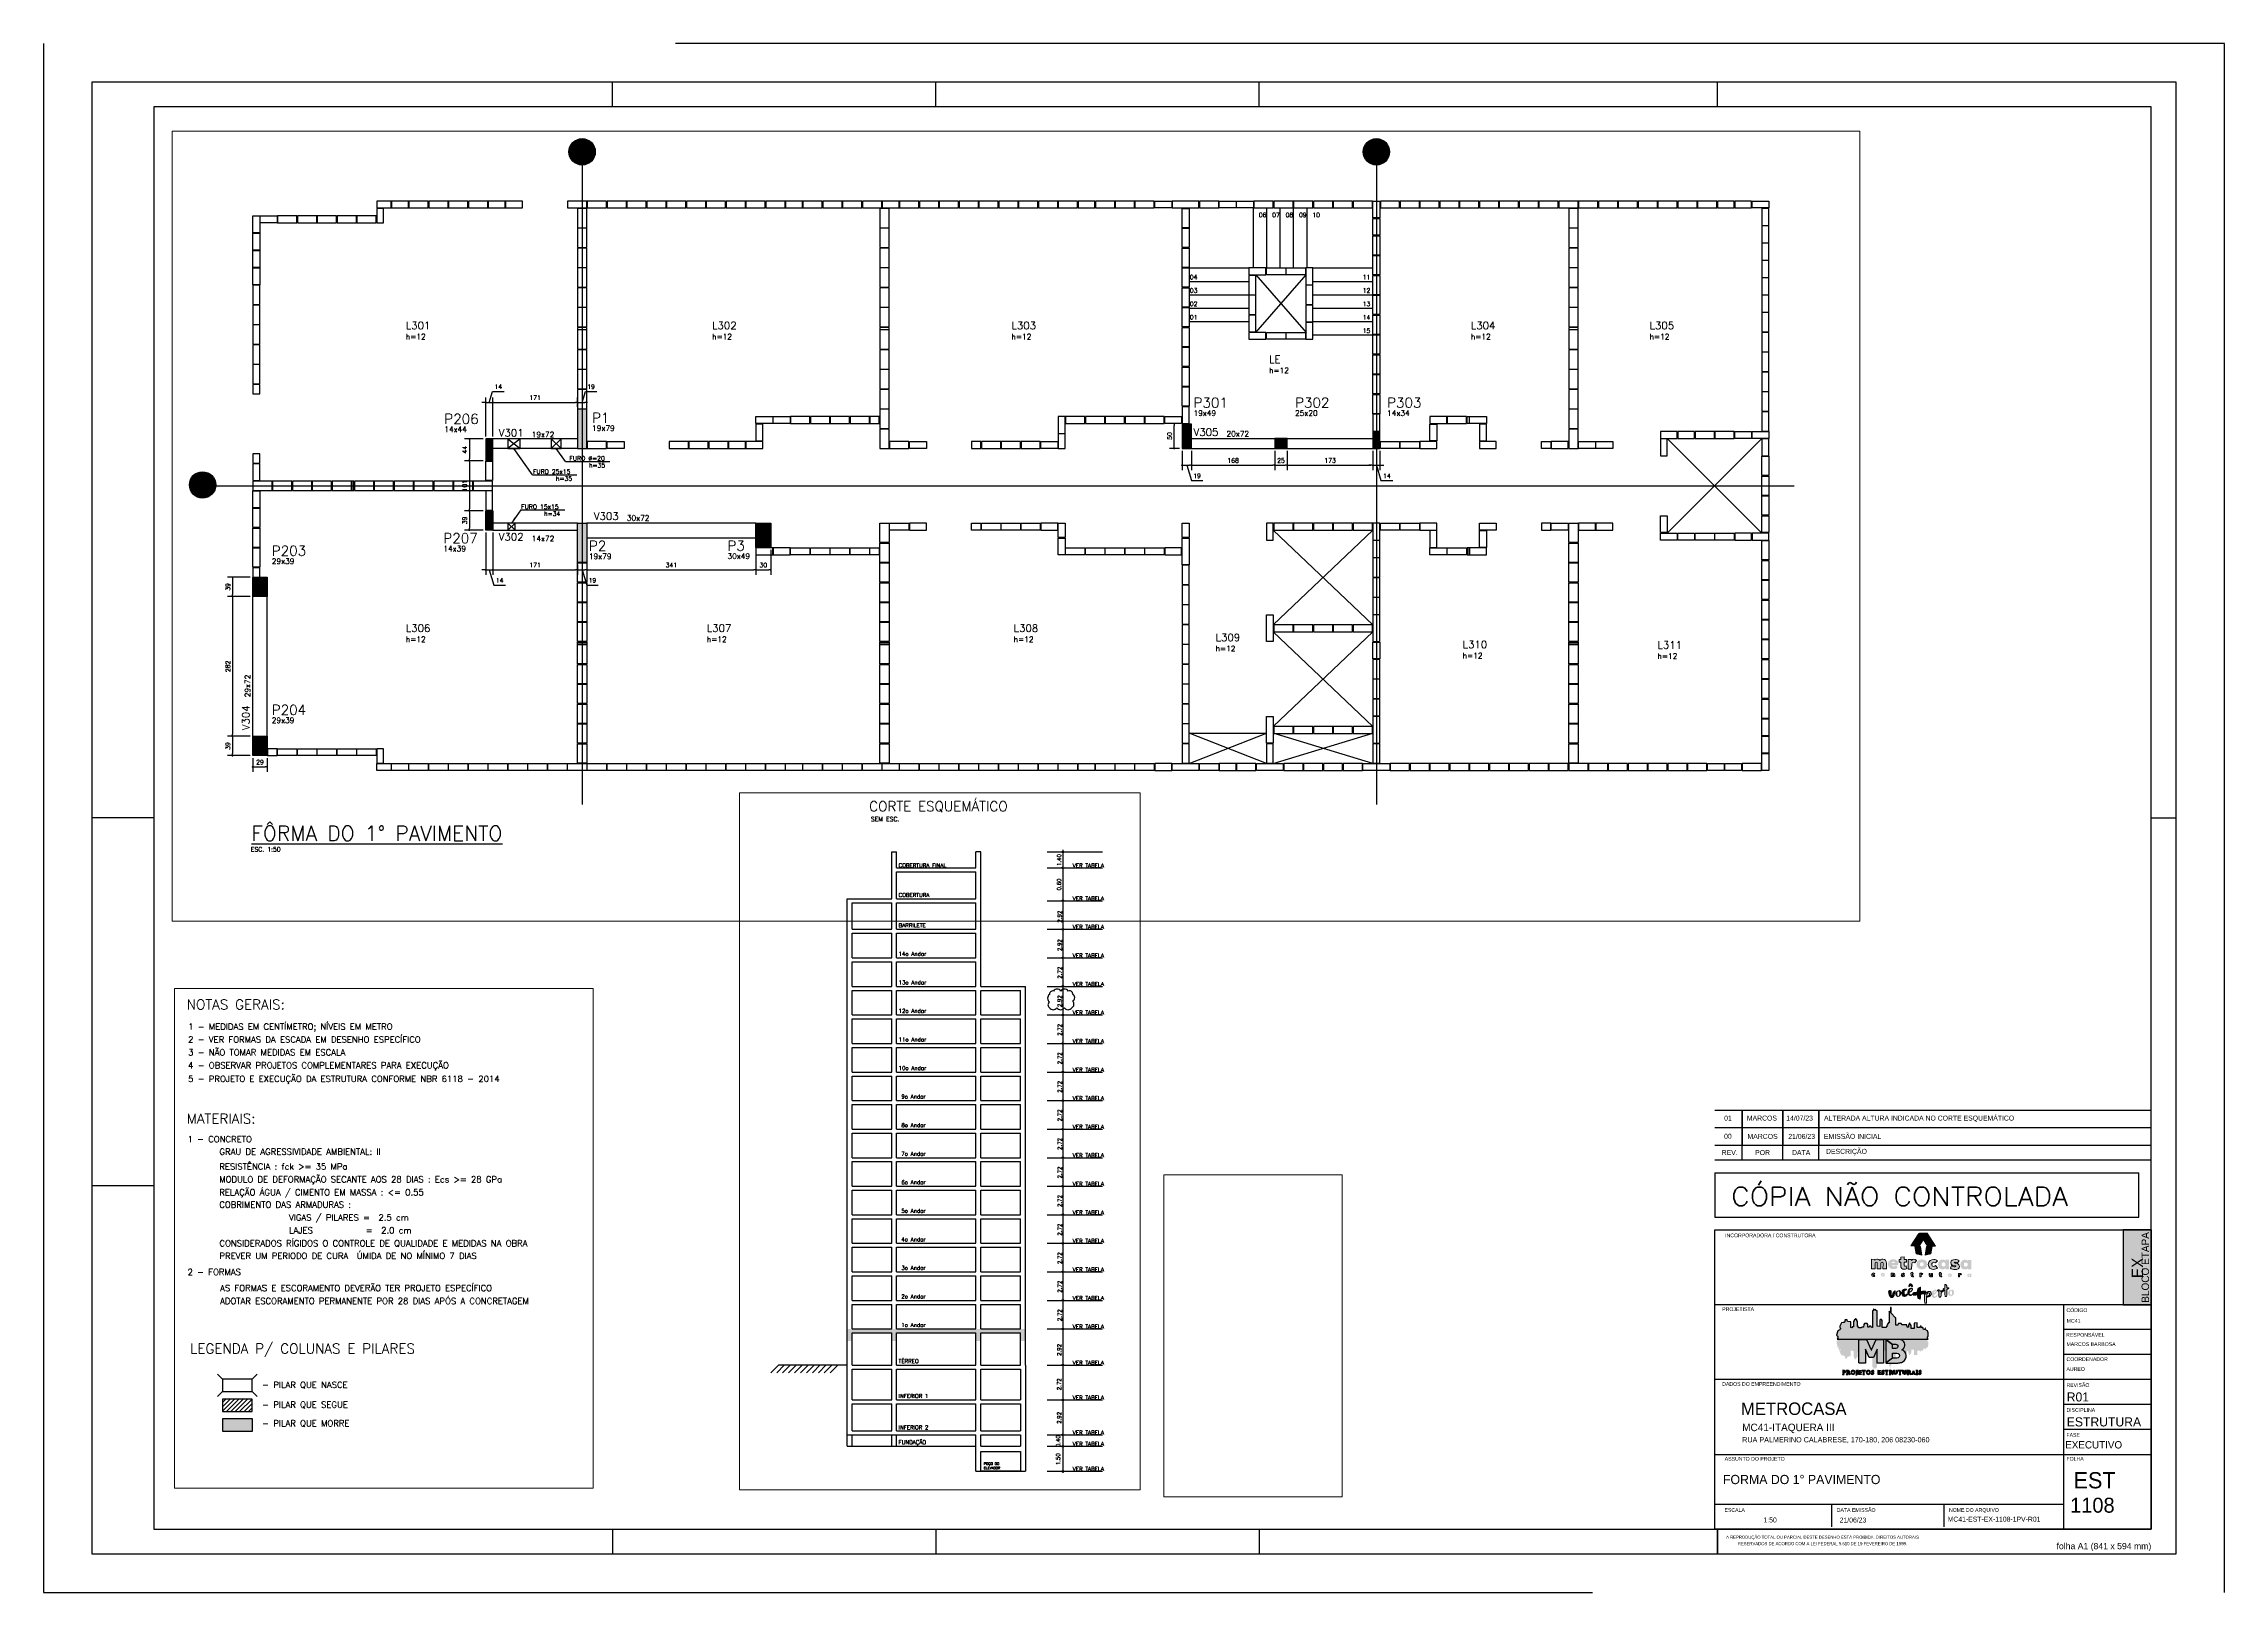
# Paper-space layout 'MC41-EST-EX-1108-1PV-R01' of a CAD drawing. Extents: x 805 to 893, y 43 to 105.5.
# The model-space entities are those that its viewports show. They can reach past a viewport. Long polylines and large blocks are cut down to what shows.
import ezdxf
from ezdxf.enums import TextEntityAlignment as Align

# ---------------------------------------------------------------- set-up
doc = ezdxf.new("R2010")
doc.units = 0
doc.header["$LTSCALE"] = 25
for name, pattern in [('CENTER', [2, 1.25, -0.25, 0.25, -0.25]), ('ESTILO_TQS_0002', [0.4, 0.1, -0.3]), ('ESTILO_TQS_0004', [3.3, 2, -0.4, 0.05, -0.4, 0.05, -0.4]), ('HIDDEN', [0.375, 0.25, -0.125])]:
    doc.linetypes.add(name, pattern=pattern)
for name, color, linetype in [('228', 7, 'Continuous'), ('241', 2, 'Continuous'), ('_ARQUIVO', 7, 'Continuous'), ('ARQ-MAR', 2, 'Continuous'), ('ARQ_CAR', 7, 'Continuous'), ('ARQ_CAR-TXT', 7, 'Continuous'), ('ARQ_FOLHA', 7, 'Continuous'), ('ARQ_TXT-2', 2, 'Continuous'), ('ARQ_TXT-4', 4, 'Continuous'), ('ARQ_VISTA 0', 251, 'Continuous'), ('COTA', 1, 'Continuous'), ('EIXOS', 1, 'ESTILO_TQS_0004'), ('H2', 252, 'Continuous'), ('H3', 253, 'Continuous'), ('H4', 254, 'Continuous'), ('H5', 1, 'Continuous'), ('H7', 1, 'Continuous'), ('IND-EIXOS', 2, 'Continuous'), ('L-D', 2, 'Continuous'), ('L-N', 4, 'Continuous'), ('Layer 1', 7, 'Continuous'), ('Linha_fina', 1, 'Continuous'), ('ORELHA', 1, 'Continuous'), ('P-D', 2, 'Continuous'), ('P-M', 5, 'Continuous'), ('P-N', 5, 'Continuous'), ('P-S', 5, 'Continuous'), ('Pena_1', 1, 'Continuous'), ('PENA_3', 3, 'Continuous'), ('PENA_6', 6, 'Continuous'), ('PIL-N', 4, 'Continuous'), ('PROJ', 252, 'Continuous'), ('PSG-NV1-HTC-251', 251, 'Continuous'), ('PSG-NV2-FLH-SELO', 1, 'Continuous'), ('SEC-LIN', 1, 'ESTILO_TQS_0002'), ('T1', 2, 'Continuous'), ('T2', 3, 'Continuous'), ('T3', 4, 'Continuous'), ('T4', 6, 'Continuous'), ('TEXT-EIXOS', 3, 'Continuous'), ('TEXTO', 3, 'Continuous'), ('ver', 20, 'Continuous'), ('VIG-D', 2, 'Continuous'), ('VIG-N', 4, 'Continuous'), ('VIGA', 3, 'Continuous')]:
    doc.layers.add(name, color=color, linetype=linetype)
doc.layers.add('VIEWPORT', color=7, linetype='Continuous', plot=False)
doc.styles.add('01-MILLEU', font='GOTHIC.TTF')
doc.styles.add('CARIMBO', font='romans.shx', dxfattribs={"height": 30})
doc.styles.add('COTA', font='romans.shx')
doc.styles.add('R300', font='SIMPLEX.SHX', dxfattribs={"width": 1.1, "height": 5.5})
doc.styles.get("Standard").update_dxf_attribs({"font": 'romans.shx'})
doc.styles.add('Texto1', font='romans.shx', dxfattribs={"height": 9})
doc.styles.add('Texto2', font='romans.shx', dxfattribs={"height": 12.5})
doc.styles.add('Texto3', font='romans.shx', dxfattribs={"height": 20})
doc.styles.add('Texto4', font='romans.shx', dxfattribs={"height": 30})
doc.styles.add('TQS_ARIAL', font='arial.ttf')
doc.dimstyles.new('forma', dxfattribs={"dimscale": 5, "dimtxt": 1.8, "dimasz": 0.8, "dimexe": 2, "dimexo": 1, "dimgap": 1, "dimtad": 1, "dimdec": 1, "dimzin": 9, "dimtxsty": 'COTA', "dimblk1": 'DOT', "dimblk2": 'DOT', "dimsah": 1, "dimcen": 0, "dimdle": 1, "dimclrd": 256, "dimclre": 256, "dimclrt": 2, "dimadec": 0, "dimazin": 0, "dimtfac": 1, "dimtdec": 0, "dimtmove": 0, "dimatfit": 3, "dimfxl": 1, "dimtolj": 1, "dimtzin": 0, "dimarcsym": 0})

# ---------------------------------------------------------------- blocks, each defined once
blk = doc.blocks.new('FOLHA A1 - 841 X 594')
at = {"layer": 'ARQ_FOLHA', "color": 1}
for p, q in [((-631, 584), (-631, 594)), ((-500.5, 584), (-500.5, 594)), ((-370, 584), (-370, 594)), ((-185, 584), (-185, 594)), ((-816, 297), (-841, 297)), ((-10, 297), (0, 297)), ((-816, 148.5), (-841, 148.5)), ((-631, 10), (-631, 0)), ((-500.5, 10), (-500.5, 0)), ((-370, 10), (-370, 0)), ((-185, 10), (-185, 0.5)), ((-185, 0.5), (-185, 10)), ((-185, 9.5), (-185, 0)), ((-185, 9.5), (-185, 0)), ((-185, 0), (-185, 9.5))]:
    blk.add_line(p, q, dxfattribs=at)
for points in [[(-841, 0), (0, 0), (0, 594), (-841, 594)], [(-816, 10), (-10, 10), (-10, 584), (-816, 584)]]:
    blk.add_lwpolyline(points, close=True, dxfattribs=at)
at = {"layer": 'Defpoints', "color": 8, "linetype": 'HIDDEN', "ltscale": 100}
blk.add_lwpolyline([(-860.5, 609.5), (-860.5, -15.5), (19.5, -15.5), (19.5, 609.5)], close=True, dxfattribs=at)
at = {"layer": 'ARQ_FOLHA', "insert": (-10, 4.42), "char_height": 2.5, "width": 84.157, "attachment_point": 3, "style": 'TQS_ARIAL'}
blk.add_mtext('\\pxt3;folha A1 (841 x 594 mm)', dxfattribs=at)
at = {"layer": 'PSG-NV1-HTC-251', "insert": (-185, 10), "char_height": 1.25, "width": 84.6052, "attachment_point": 1, "line_spacing_factor": 1.25, "style": 'CARIMBO'}
blk.add_mtext('\\pxqc;{\\fArial Narrow|b0|i0|c0|p34;\\PA REPRODUÇÃO TOTAL OU PARCIAL DESTE DESENHO ESTÁ PROIBIDA. DIREITOS AUTORAIS \\PRESERVADOS DE ACORDO COM A LEI FEDERAL 9.610 DE 19 FEVEREIRO DE 1998.}', dxfattribs=at)
blk = doc.blocks.new('*U54')
blk.add_blockref('FOLHA A1 - 841 X 594', (0, 0))
blk = doc.blocks.new('*U53')
at = {"layer": 'ARQ_CAR-TXT', "true_color": 0x58ba48}
h = blk.add_hatch(color=85, dxfattribs=at)
h.dxf.hatch_style = 1
h.paths.add_polyline_path([(-11.28, 0), (0, 0), (0, 30), (-11.28, 30)])
at = {"layer": 'ARQ_CAR', "color": 5}
blk.add_lwpolyline([(-11.28, 0), (0, 0), (0, 30), (-11.28, 30)], close=True, dxfattribs=at)
at = {"layer": 'ARQ_CAR-TXT', "color": 4, "style": '01-MILLEU'}
blk.add_text('EX', height=4.614, rotation=90, dxfattribs=at).set_placement((-3.26, 10.64))
at = {"layer": 'ARQ_TXT-2', "style": '01-MILLEU'}
blk.add_text('EXECUTIVO', height=2.95, dxfattribs=at).set_placement((-34.5, -57.63))
blk = doc.blocks.new('METROCASA')
at = {"layer": 'Layer 1', "true_color": 0xed1c24}
h = blk.add_hatch(color=240, dxfattribs=at)
h.dxf.hatch_style = 2
h.paths.add_polyline_path([(-1.29, 0.86), (-1.02, -0.59), (0.13, -0.85), (-0.13, 0.85)])
h.paths.add_polyline_path([(2.84, 0.94), (1.22, 3.51), (-0.37, 3.52), (1.27, 0.94)])
h.paths.add_polyline_path([(-2.08, 0.96), (-0.44, 0.95), (0.36, 2.19), (-0.45, 3.48)])
h.paths.add_polyline_path([(0.77, -0.85), (1.92, -0.6), (2.21, 0.84), (1.05, 0.84)])
at = {"layer": 'Layer 1', "true_color": 0x404041}
h = blk.add_hatch(color=250, dxfattribs=at)
h.dxf.hatch_style = 2
edge = h.paths.add_edge_path()
edge.add_spline(control_points=[(-3.66, -4.74), (-3.71, -4.74), (-3.72, -4.72), (-3.72, -4.71), (-3.72, -4.68), (-3.69, -4.68), (-3.66, -4.68), (-3.6, -4.68), (-3.52, -4.7), (-3.48, -4.72), (-3.48, -4.72), (-3.38, -4.57), (-3.38, -4.57), (-3.44, -4.52), (-3.54, -4.48), (-3.65, -4.48), (-3.81, -4.48), (-3.97, -4.54), (-3.97, -4.71), (-3.97, -4.87), (-3.81, -4.92), (-3.68, -4.93), (-3.63, -4.93), (-3.61, -4.94), (-3.61, -4.97), (-3.61, -4.99), (-3.63, -5), (-3.68, -5), (-3.73, -5), (-3.81, -4.99), (-3.92, -4.92), (-3.92, -4.92), (-4, -5.11), (-4, -5.11), (-3.92, -5.16), (-3.79, -5.2), (-3.67, -5.2), (-3.51, -5.2), (-3.36, -5.14), (-3.35, -4.97), (-3.35, -4.79), (-3.52, -4.75), (-3.66, -4.74)], knot_values=[0, 0, 0, 0, 1, 1, 1, 2, 2, 2, 3, 3, 3, 4, 4, 4, 5, 5, 5, 6, 6, 6, 7, 7, 7, 8, 8, 8, 9, 9, 9, 10, 10, 10, 11, 11, 11, 12, 12, 12, 13, 13, 13, 14, 14, 14, 14], degree=3, periodic=0)
edge = h.paths.add_edge_path()
edge.add_spline(control_points=[(-5.55, -4.47), (-5.62, -4.47), (-5.7, -4.5), (-5.76, -4.56), (-5.76, -4.56), (-5.77, -4.49), (-5.77, -4.49), (-5.77, -4.49), (-6, -4.49), (-6, -4.49), (-6, -4.49), (-6, -5.17), (-6, -5.17), (-6, -5.17), (-5.75, -5.17), (-5.75, -5.17), (-5.75, -5.17), (-5.75, -4.81), (-5.75, -4.81), (-5.75, -4.72), (-5.69, -4.68), (-5.63, -4.68), (-5.58, -4.68), (-5.54, -4.71), (-5.54, -4.79), (-5.54, -4.79), (-5.54, -5.17), (-5.54, -5.17), (-5.54, -5.17), (-5.29, -5.17), (-5.29, -5.17), (-5.29, -5.17), (-5.28, -4.79), (-5.28, -4.79), (-5.28, -4.55), (-5.4, -4.48), (-5.55, -4.47)], knot_values=[0, 0, 0, 0, 1, 1, 1, 2, 2, 2, 3, 3, 3, 4, 4, 4, 5, 5, 5, 6, 6, 6, 7, 7, 7, 8, 8, 8, 9, 9, 9, 10, 10, 10, 11, 11, 11, 12, 12, 12, 12], degree=3, periodic=0)
edge = h.paths.add_edge_path()
edge.add_spline(control_points=[(-7.69, -4.46), (-7.89, -4.46), (-8.08, -4.57), (-8.08, -4.82), (-8.08, -5.06), (-7.89, -5.17), (-7.69, -5.17), (-7.5, -5.18), (-7.3, -5.07), (-7.3, -4.82), (-7.3, -4.57), (-7.49, -4.47), (-7.69, -4.46)], knot_values=[0, 0, 0, 0, 1, 1, 1, 2, 2, 2, 3, 3, 3, 4, 4, 4, 4], degree=3, periodic=0)
edge = h.paths.add_edge_path()
edge.add_spline(control_points=[(-7.69, -4.97), (-7.78, -4.97), (-7.83, -4.9), (-7.83, -4.82), (-7.83, -4.74), (-7.78, -4.67), (-7.69, -4.67), (-7.6, -4.67), (-7.55, -4.74), (-7.55, -4.82), (-7.55, -4.9), (-7.61, -4.97), (-7.69, -4.97)], knot_values=[0, 0, 0, 0, 1, 1, 1, 2, 2, 2, 3, 3, 3, 4, 4, 4, 4], degree=3, periodic=0)
edge = h.paths.add_edge_path()
edge.add_spline(control_points=[(-9.57, -4.95), (-9.67, -4.95), (-9.72, -4.88), (-9.72, -4.81), (-9.72, -4.73), (-9.67, -4.66), (-9.57, -4.66), (-9.53, -4.66), (-9.49, -4.67), (-9.46, -4.71), (-9.46, -4.71), (-9.32, -4.56), (-9.32, -4.56), (-9.39, -4.49), (-9.49, -4.45), (-9.59, -4.45), (-9.78, -4.45), (-9.97, -4.56), (-9.97, -4.81), (-9.97, -5.06), (-9.78, -5.16), (-9.59, -5.16), (-9.48, -5.16), (-9.39, -5.12), (-9.3, -5.05), (-9.3, -5.05), (-9.45, -4.9), (-9.45, -4.9), (-9.48, -4.93), (-9.53, -4.95), (-9.57, -4.95)], knot_values=[0, 0, 0, 0, 1, 1, 1, 2, 2, 2, 3, 3, 3, 4, 4, 4, 5, 5, 5, 6, 6, 6, 7, 7, 7, 8, 8, 8, 9, 9, 9, 10, 10, 10, 10], degree=3, periodic=0)
edge = h.paths.add_edge_path()
edge.add_spline(control_points=[(-1.68, -5), (-1.72, -5), (-1.74, -4.98), (-1.74, -4.93), (-1.74, -4.93), (-1.74, -4.71), (-1.74, -4.71), (-1.74, -4.71), (-1.59, -4.71), (-1.59, -4.71), (-1.59, -4.71), (-1.59, -4.52), (-1.59, -4.52), (-1.59, -4.52), (-1.74, -4.52), (-1.74, -4.52), (-1.74, -4.52), (-1.74, -4.32), (-1.74, -4.32), (-1.74, -4.32), (-1.99, -4.34), (-1.99, -4.34), (-1.99, -4.34), (-1.99, -4.51), (-1.99, -4.51), (-1.99, -4.51), (-2.1, -4.51), (-2.1, -4.51), (-2.1, -4.51), (-2.1, -4.71), (-2.1, -4.71), (-2.1, -4.71), (-1.99, -4.71), (-1.99, -4.71), (-1.99, -4.71), (-1.99, -4.93), (-1.99, -4.93), (-2, -5.14), (-1.88, -5.21), (-1.74, -5.21), (-1.67, -5.21), (-1.61, -5.19), (-1.55, -5.16), (-1.55, -5.16), (-1.6, -4.97), (-1.6, -4.97), (-1.62, -4.99), (-1.65, -5), (-1.68, -5)], knot_values=[0, 0, 0, 0, 1, 1, 1, 2, 2, 2, 3, 3, 3, 4, 4, 4, 5, 5, 5, 6, 6, 6, 7, 7, 7, 8, 8, 8, 9, 9, 9, 10, 10, 10, 11, 11, 11, 12, 12, 12, 13, 13, 13, 14, 14, 14, 15, 15, 15, 16, 16, 16, 16], degree=3, periodic=0)
edge = h.paths.add_edge_path()
edge.add_spline(control_points=[(9.78, -4.57), (9.78, -4.57), (9.77, -4.65), (9.77, -4.65), (9.73, -4.59), (9.66, -4.56), (9.57, -4.56), (9.37, -4.56), (9.24, -4.71), (9.24, -4.91), (9.24, -5.11), (9.35, -5.25), (9.55, -5.26), (9.62, -5.27), (9.71, -5.24), (9.77, -5.18), (9.77, -5.18), (9.78, -5.25), (9.78, -5.25), (9.78, -5.25), (10.01, -5.25), (10.01, -5.25), (10.01, -5.25), (10.02, -4.57), (10.02, -4.57), (10.02, -4.57), (9.78, -4.57), (9.78, -4.57)], knot_values=[0, 0, 0, 0, 1, 1, 1, 2, 2, 2, 3, 3, 3, 4, 4, 4, 5, 5, 5, 6, 6, 6, 7, 7, 7, 8, 8, 8, 9, 9, 9, 9], degree=3, periodic=0)
edge = h.paths.add_edge_path()
edge.add_spline(control_points=[(9.62, -5.06), (9.55, -5.06), (9.49, -5), (9.49, -4.91), (9.49, -4.82), (9.55, -4.76), (9.62, -4.76), (9.71, -4.76), (9.76, -4.82), (9.76, -4.91), (9.76, -4.99), (9.71, -5.06), (9.62, -5.06)], knot_values=[0, 0, 0, 0, 1, 1, 1, 2, 2, 2, 3, 3, 3, 4, 4, 4, 4], degree=3, periodic=0)
edge = h.paths.add_edge_path()
edge.add_spline(control_points=[(7.69, -4.64), (7.69, -4.64), (7.68, -4.56), (7.68, -4.56), (7.68, -4.56), (7.45, -4.56), (7.45, -4.56), (7.45, -4.56), (7.45, -5.24), (7.45, -5.24), (7.45, -5.24), (7.7, -5.24), (7.7, -5.24), (7.7, -5.24), (7.7, -4.89), (7.7, -4.89), (7.7, -4.8), (7.76, -4.76), (7.82, -4.76), (7.86, -4.76), (7.89, -4.77), (7.93, -4.8), (7.93, -4.8), (8.04, -4.62), (8.04, -4.62), (7.99, -4.57), (7.93, -4.55), (7.86, -4.55), (7.79, -4.55), (7.73, -4.57), (7.69, -4.64)], knot_values=[0, 0, 0, 0, 1, 1, 1, 2, 2, 2, 3, 3, 3, 4, 4, 4, 5, 5, 5, 6, 6, 6, 7, 7, 7, 8, 8, 8, 9, 9, 9, 10, 10, 10, 10], degree=3, periodic=0)
edge = h.paths.add_edge_path()
edge.add_spline(control_points=[(5.76, -4.54), (5.56, -4.54), (5.37, -4.64), (5.37, -4.89), (5.37, -5.14), (5.56, -5.24), (5.75, -5.25), (5.95, -5.25), (6.14, -5.14), (6.14, -4.89), (6.15, -4.65), (5.96, -4.54), (5.76, -4.54)], knot_values=[0, 0, 0, 0, 1, 1, 1, 2, 2, 2, 3, 3, 3, 4, 4, 4, 4], degree=3, periodic=0)
edge = h.paths.add_edge_path()
edge.add_spline(control_points=[(5.76, -5.04), (5.67, -5.04), (5.62, -4.97), (5.62, -4.89), (5.62, -4.81), (5.67, -4.74), (5.76, -4.74), (5.85, -4.74), (5.9, -4.81), (5.9, -4.89), (5.9, -4.97), (5.84, -5.04), (5.76, -5.04)], knot_values=[0, 0, 0, 0, 1, 1, 1, 2, 2, 2, 3, 3, 3, 4, 4, 4, 4], degree=3, periodic=0)
edge = h.paths.add_edge_path()
edge.add_spline(control_points=[(4, -5.03), (3.96, -5.03), (3.94, -5.01), (3.93, -4.96), (3.93, -4.96), (3.94, -4.74), (3.94, -4.74), (3.94, -4.74), (4.09, -4.74), (4.09, -4.74), (4.09, -4.74), (4.09, -4.55), (4.09, -4.55), (4.09, -4.55), (3.94, -4.55), (3.94, -4.55), (3.94, -4.55), (3.94, -4.35), (3.94, -4.35), (3.94, -4.35), (3.69, -4.38), (3.69, -4.38), (3.69, -4.38), (3.69, -4.54), (3.69, -4.54), (3.69, -4.54), (3.58, -4.54), (3.58, -4.54), (3.58, -4.54), (3.58, -4.74), (3.58, -4.74), (3.58, -4.74), (3.69, -4.74), (3.69, -4.74), (3.69, -4.74), (3.68, -4.96), (3.68, -4.96), (3.68, -5.17), (3.8, -5.24), (3.93, -5.24), (4, -5.24), (4.07, -5.22), (4.13, -5.19), (4.13, -5.19), (4.08, -5), (4.08, -5), (4.05, -5.02), (4.03, -5.03), (4, -5.03)], knot_values=[0, 0, 0, 0, 1, 1, 1, 2, 2, 2, 3, 3, 3, 4, 4, 4, 5, 5, 5, 6, 6, 6, 7, 7, 7, 8, 8, 8, 9, 9, 9, 10, 10, 10, 11, 11, 11, 12, 12, 12, 13, 13, 13, 14, 14, 14, 15, 15, 15, 16, 16, 16, 16], degree=3, periodic=0)
edge = h.paths.add_edge_path()
edge.add_spline(control_points=[(2.03, -4.89), (2.03, -4.98), (1.97, -5.02), (1.91, -5.02), (1.87, -5.02), (1.82, -4.99), (1.82, -4.9), (1.82, -4.9), (1.82, -4.53), (1.82, -4.53), (1.82, -4.53), (1.57, -4.53), (1.57, -4.53), (1.57, -4.53), (1.57, -4.9), (1.57, -4.9), (1.57, -5.15), (1.69, -5.22), (1.83, -5.22), (1.9, -5.23), (1.99, -5.2), (2.05, -5.14), (2.05, -5.14), (2.06, -5.21), (2.06, -5.21), (2.06, -5.21), (2.28, -5.21), (2.28, -5.21), (2.28, -5.21), (2.28, -4.53), (2.28, -4.53), (2.28, -4.53), (2.03, -4.53), (2.03, -4.53), (2.03, -4.53), (2.03, -4.89), (2.03, -4.89)], knot_values=[0, 0, 0, 0, 1, 1, 1, 2, 2, 2, 3, 3, 3, 4, 4, 4, 5, 5, 5, 6, 6, 6, 7, 7, 7, 8, 8, 8, 9, 9, 9, 10, 10, 10, 11, 11, 11, 12, 12, 12, 12], degree=3, periodic=0)
edge = h.paths.add_edge_path()
edge.add_spline(control_points=[(-0.02, -4.59), (-0.02, -4.59), (-0.04, -4.52), (-0.04, -4.52), (-0.04, -4.52), (-0.26, -4.52), (-0.26, -4.52), (-0.26, -4.52), (-0.27, -5.2), (-0.27, -5.2), (-0.27, -5.2), (-0.02, -5.2), (-0.02, -5.2), (-0.02, -5.2), (-0.01, -4.85), (-0.01, -4.85), (-0.01, -4.76), (0.04, -4.72), (0.1, -4.72), (0.15, -4.72), (0.18, -4.73), (0.22, -4.76), (0.22, -4.76), (0.32, -4.58), (0.32, -4.58), (0.28, -4.53), (0.21, -4.51), (0.14, -4.5), (0.08, -4.5), (0.01, -4.53), (-0.02, -4.59)], knot_values=[0, 0, 0, 0, 1, 1, 1, 2, 2, 2, 3, 3, 3, 4, 4, 4, 5, 5, 5, 6, 6, 6, 7, 7, 7, 8, 8, 8, 9, 9, 9, 10, 10, 10, 10], degree=3, periodic=0)
at = {"layer": 'Layer 1', "true_color": 0xed1c24}
h = blk.add_hatch(color=240, dxfattribs=at)
h.dxf.hatch_style = 2
edge = h.paths.add_edge_path()
edge.add_spline(control_points=[(-1.94, -1.96), (-1.94, -1.96), (-1.98, -1.76), (-1.98, -1.76), (-1.98, -1.76), (-2.62, -1.75), (-2.62, -1.75), (-2.62, -1.75), (-2.63, -3.66), (-2.63, -3.66), (-2.63, -3.66), (-1.92, -3.66), (-1.92, -3.66), (-1.92, -3.66), (-1.91, -2.67), (-1.91, -2.67), (-1.91, -2.42), (-1.76, -2.31), (-1.58, -2.31), (-1.46, -2.31), (-1.38, -2.34), (-1.26, -2.43), (-1.26, -2.43), (-0.98, -1.92), (-0.98, -1.92), (-1.1, -1.79), (-1.28, -1.71), (-1.48, -1.71), (-1.66, -1.71), (-1.84, -1.79), (-1.94, -1.96)], knot_values=[0, 0, 0, 0, 1, 1, 1, 2, 2, 2, 3, 3, 3, 4, 4, 4, 5, 5, 5, 6, 6, 6, 7, 7, 7, 8, 8, 8, 9, 9, 9, 10, 10, 10, 10], degree=3, periodic=0)
edge = h.paths.add_edge_path()
edge.add_spline(control_points=[(-5.6, -1.69), (-6.11, -1.69), (-6.66, -1.99), (-6.66, -2.69), (-6.67, -3.38), (-6.16, -3.68), (-5.56, -3.68), (-5.23, -3.68), (-4.92, -3.58), (-4.69, -3.37), (-4.69, -3.37), (-5.04, -2.98), (-5.04, -2.98), (-5.16, -3.07), (-5.32, -3.13), (-5.53, -3.13), (-5.68, -3.13), (-5.9, -3.06), (-5.95, -2.89), (-5.95, -2.89), (-4.62, -2.89), (-4.62, -2.89), (-4.45, -2.14), (-4.92, -1.69), (-5.6, -1.69)], knot_values=[0, 0, 0, 0, 1, 1, 1, 2, 2, 2, 3, 3, 3, 4, 4, 4, 5, 5, 5, 6, 6, 6, 7, 7, 7, 8, 8, 8, 8], degree=3, periodic=0)
edge = h.paths.add_edge_path()
edge.add_spline(control_points=[(-5.94, -2.43), (-5.89, -2.12), (-5.27, -2.13), (-5.25, -2.43), (-5.25, -2.43), (-5.94, -2.43), (-5.94, -2.43)], knot_values=[0, 0, 0, 0, 1, 1, 1, 2, 2, 2, 2], degree=3, periodic=0)
edge = h.paths.add_edge_path()
edge.add_spline(control_points=[(4.86, -2), (4.76, -1.84), (4.58, -1.75), (4.31, -1.75), (3.75, -1.74), (3.38, -2.17), (3.38, -2.74), (3.37, -3.29), (3.68, -3.69), (4.24, -3.73), (4.45, -3.74), (4.71, -3.67), (4.87, -3.49), (4.87, -3.49), (4.9, -3.7), (4.9, -3.7), (4.9, -3.7), (5.56, -3.7), (5.56, -3.7), (5.56, -3.7), (5.57, -1.8), (5.57, -1.8), (5.57, -1.8), (4.9, -1.79), (4.9, -1.79), (4.9, -1.79), (4.86, -2), (4.86, -2)], knot_values=[0, 0, 0, 0, 1, 1, 1, 2, 2, 2, 3, 3, 3, 4, 4, 4, 5, 5, 5, 6, 6, 6, 7, 7, 7, 8, 8, 8, 9, 9, 9, 9], degree=3, periodic=0)
edge = h.paths.add_edge_path()
edge.add_spline(control_points=[(4.46, -3.16), (4.25, -3.16), (4.08, -3.01), (4.08, -2.74), (4.08, -2.47), (4.25, -2.32), (4.47, -2.32), (4.72, -2.32), (4.86, -2.49), (4.86, -2.74), (4.86, -2.97), (4.7, -3.16), (4.46, -3.16)], knot_values=[0, 0, 0, 0, 1, 1, 1, 2, 2, 2, 3, 3, 3, 4, 4, 4, 4], degree=3, periodic=0)
edge = h.paths.add_edge_path()
edge.add_spline(control_points=[(-7.68, -1.68), (-7.94, -1.68), (-8.15, -1.76), (-8.31, -1.95), (-8.4, -1.77), (-8.59, -1.69), (-8.78, -1.68), (-8.98, -1.68), (-9.19, -1.76), (-9.31, -1.92), (-9.31, -1.92), (-9.36, -1.72), (-9.36, -1.72), (-9.36, -1.72), (-9.95, -1.71), (-9.95, -1.71), (-9.95, -1.71), (-9.96, -3.62), (-9.96, -3.62), (-9.96, -3.62), (-9.26, -3.62), (-9.26, -3.62), (-9.26, -3.62), (-9.25, -2.58), (-9.25, -2.58), (-9.25, -2.37), (-9.12, -2.27), (-9, -2.27), (-8.87, -2.27), (-8.8, -2.35), (-8.8, -2.57), (-8.8, -2.57), (-8.81, -3.62), (-8.81, -3.62), (-8.81, -3.62), (-8.11, -3.63), (-8.11, -3.63), (-8.11, -3.63), (-8.1, -2.58), (-8.1, -2.58), (-8.1, -2.37), (-7.98, -2.29), (-7.86, -2.29), (-7.75, -2.29), (-7.66, -2.37), (-7.66, -2.57), (-7.66, -2.57), (-7.67, -3.63), (-7.67, -3.63), (-7.67, -3.63), (-6.96, -3.63), (-6.96, -3.63), (-6.96, -3.63), (-6.95, -2.57), (-6.95, -2.57), (-6.95, -1.94), (-7.26, -1.68), (-7.68, -1.68)], knot_values=[0, 0, 0, 0, 1, 1, 1, 2, 2, 2, 3, 3, 3, 4, 4, 4, 5, 5, 5, 6, 6, 6, 7, 7, 7, 8, 8, 8, 9, 9, 9, 10, 10, 10, 11, 11, 11, 12, 12, 12, 13, 13, 13, 14, 14, 14, 15, 15, 15, 16, 16, 16, 17, 17, 17, 18, 18, 18, 19, 19, 19, 19], degree=3, periodic=0)
edge = h.paths.add_edge_path()
edge.add_spline(control_points=[(-3.23, -3.11), (-3.34, -3.11), (-3.41, -3.06), (-3.42, -2.93), (-3.42, -2.93), (-3.41, -2.3), (-3.41, -2.3), (-3.41, -2.3), (-2.98, -2.3), (-2.98, -2.3), (-2.98, -2.3), (-2.98, -1.76), (-2.98, -1.76), (-2.98, -1.76), (-3.41, -1.76), (-3.41, -1.76), (-3.41, -1.76), (-3.4, -1.21), (-3.4, -1.21), (-3.4, -1.21), (-4.11, -1.28), (-4.11, -1.28), (-4.11, -1.28), (-4.11, -1.76), (-4.11, -1.76), (-4.11, -1.76), (-4.42, -1.75), (-4.42, -1.75), (-4.42, -1.75), (-4.42, -2.3), (-4.42, -2.3), (-4.42, -2.3), (-4.11, -2.3), (-4.11, -2.3), (-4.11, -2.3), (-4.12, -2.92), (-4.12, -2.92), (-4.13, -3.52), (-3.79, -3.69), (-3.42, -3.7), (-3.22, -3.7), (-3.03, -3.66), (-2.87, -3.57), (-2.87, -3.57), (-3.02, -3.05), (-3.02, -3.05), (-3.08, -3.09), (-3.16, -3.11), (-3.23, -3.11)], knot_values=[0, 0, 0, 0, 1, 1, 1, 2, 2, 2, 3, 3, 3, 4, 4, 4, 5, 5, 5, 6, 6, 6, 7, 7, 7, 8, 8, 8, 9, 9, 9, 10, 10, 10, 11, 11, 11, 12, 12, 12, 13, 13, 13, 14, 14, 14, 15, 15, 15, 16, 16, 16, 16], degree=3, periodic=0)
edge = h.paths.add_edge_path()
edge.add_spline(control_points=[(2.53, -3.13), (2.26, -3.13), (2.12, -2.94), (2.12, -2.74), (2.12, -2.5), (2.27, -2.3), (2.54, -2.3), (2.66, -2.3), (2.77, -2.35), (2.86, -2.44), (2.86, -2.44), (3.24, -2.04), (3.24, -2.04), (3.04, -1.84), (2.77, -1.74), (2.5, -1.74), (1.96, -1.73), (1.43, -2.04), (1.42, -2.73), (1.42, -3.44), (1.94, -3.72), (2.5, -3.72), (2.78, -3.72), (3.06, -3.6), (3.28, -3.4), (3.28, -3.4), (2.88, -2.98), (2.88, -2.98), (2.79, -3.08), (2.66, -3.13), (2.53, -3.13)], knot_values=[0, 0, 0, 0, 1, 1, 1, 2, 2, 2, 3, 3, 3, 4, 4, 4, 5, 5, 5, 6, 6, 6, 7, 7, 7, 8, 8, 8, 9, 9, 9, 10, 10, 10, 10], degree=3, periodic=0)
edge = h.paths.add_edge_path()
edge.add_spline(control_points=[(9.37, -1.82), (9.37, -1.82), (9.33, -2.02), (9.33, -2.02), (9.23, -1.87), (9.04, -1.77), (8.77, -1.77), (8.22, -1.77), (7.85, -2.2), (7.84, -2.76), (7.84, -3.31), (8.15, -3.71), (8.71, -3.75), (8.92, -3.76), (9.17, -3.7), (9.34, -3.51), (9.34, -3.51), (9.37, -3.72), (9.37, -3.72), (9.37, -3.72), (10.02, -3.72), (10.02, -3.72), (10.02, -3.72), (10.03, -1.82), (10.03, -1.82), (10.03, -1.82), (9.37, -1.82), (9.37, -1.82)], knot_values=[0, 0, 0, 0, 1, 1, 1, 2, 2, 2, 3, 3, 3, 4, 4, 4, 5, 5, 5, 6, 6, 6, 7, 7, 7, 8, 8, 8, 9, 9, 9, 9], degree=3, periodic=0)
edge = h.paths.add_edge_path()
edge.add_spline(control_points=[(8.93, -3.18), (8.71, -3.18), (8.55, -3.03), (8.55, -2.76), (8.55, -2.5), (8.72, -2.34), (8.93, -2.35), (9.18, -2.35), (9.32, -2.51), (9.32, -2.77), (9.32, -2.99), (9.17, -3.18), (8.93, -3.18)], knot_values=[0, 0, 0, 0, 1, 1, 1, 2, 2, 2, 3, 3, 3, 4, 4, 4, 4], degree=3, periodic=0)
edge = h.paths.add_edge_path()
edge.add_spline(control_points=[(6.78, -2.48), (6.66, -2.48), (6.63, -2.42), (6.63, -2.39), (6.63, -2.32), (6.7, -2.29), (6.8, -2.3), (6.96, -2.29), (7.18, -2.35), (7.28, -2.41), (7.28, -2.41), (7.58, -1.99), (7.58, -1.99), (7.4, -1.85), (7.12, -1.76), (6.81, -1.76), (6.36, -1.75), (5.93, -1.92), (5.93, -2.38), (5.92, -2.84), (6.37, -2.99), (6.74, -3), (6.88, -3.02), (6.94, -3.05), (6.94, -3.11), (6.94, -3.17), (6.87, -3.2), (6.75, -3.2), (6.59, -3.19), (6.36, -3.18), (6.07, -2.98), (6.07, -2.98), (5.84, -3.5), (5.84, -3.5), (6.05, -3.66), (6.43, -3.75), (6.76, -3.76), (7.22, -3.76), (7.65, -3.58), (7.65, -3.11), (7.65, -2.61), (7.17, -2.49), (6.78, -2.48)], knot_values=[0, 0, 0, 0, 1, 1, 1, 2, 2, 2, 3, 3, 3, 4, 4, 4, 5, 5, 5, 6, 6, 6, 7, 7, 7, 8, 8, 8, 9, 9, 9, 10, 10, 10, 11, 11, 11, 12, 12, 12, 13, 13, 13, 14, 14, 14, 14], degree=3, periodic=0)
edge = h.paths.add_edge_path()
edge.add_spline(control_points=[(0.13, -1.72), (-0.42, -1.72), (-0.95, -2.01), (-0.96, -2.72), (-0.96, -3.41), (-0.42, -3.71), (0.12, -3.72), (0.66, -3.72), (1.21, -3.42), (1.22, -2.73), (1.22, -2.03), (0.7, -1.73), (0.13, -1.72)], knot_values=[0, 0, 0, 0, 1, 1, 1, 2, 2, 2, 3, 3, 3, 4, 4, 4, 4], degree=3, periodic=0)
edge = h.paths.add_edge_path()
edge.add_spline(control_points=[(0.13, -3.13), (-0.12, -3.13), (-0.27, -2.94), (-0.26, -2.72), (-0.26, -2.5), (-0.12, -2.3), (0.13, -2.31), (0.38, -2.31), (0.52, -2.5), (0.52, -2.72), (0.52, -2.96), (0.37, -3.14), (0.13, -3.13)], knot_values=[0, 0, 0, 0, 1, 1, 1, 2, 2, 2, 3, 3, 3, 4, 4, 4, 4], degree=3, periodic=0)
at = {"layer": 'Layer 1', "true_color": 0x404041}
h = blk.add_hatch(color=250, dxfattribs=at)
h.dxf.hatch_style = 2
edge = h.paths.add_edge_path()
edge.add_spline(control_points=[(-2.43, -7.17), (-2.4, -7.16), (-2.38, -7.15), (-2.36, -7.14), (-2.33, -7.13), (-2.31, -7.11), (-2.3, -7.09), (-2.28, -7.07), (-2.26, -7.04), (-2.24, -7.01), (-2.22, -6.98), (-2.2, -6.95), (-2.17, -6.92), (-2.15, -6.93), (-2.11, -6.95), (-2.08, -6.98), (-2.05, -7.01), (-2.01, -7.04), (-1.98, -7.06), (-1.94, -7.09), (-1.9, -7.11), (-1.87, -7.13), (-1.84, -7.14), (-1.81, -7.14), (-1.78, -7.12), (-1.75, -7.1), (-1.75, -7.07), (-1.76, -7.02), (-1.78, -6.98), (-1.8, -6.94), (-1.84, -6.89), (-1.87, -6.84), (-1.91, -6.8), (-1.96, -6.76), (-2, -6.72), (-2.04, -6.69), (-2.07, -6.68), (-2.11, -6.66), (-2.15, -6.65), (-2.18, -6.64), (-2.21, -6.64), (-2.24, -6.64), (-2.26, -6.65), (-2.29, -6.66), (-2.31, -6.68), (-2.33, -6.71), (-2.35, -6.73), (-2.36, -6.77), (-2.38, -6.82), (-2.4, -6.84), (-2.41, -6.87), (-2.43, -6.91), (-2.44, -6.95), (-2.46, -6.99), (-2.47, -7.03), (-2.48, -7.07), (-2.48, -7.11), (-2.48, -7.14), (-2.47, -7.16), (-2.46, -7.18), (-2.43, -7.17)], knot_values=[0, 0, 0, 0, 1, 1, 1, 2, 2, 2, 3, 3, 3, 4, 4, 4, 5, 5, 5, 6, 6, 6, 7, 7, 7, 8, 8, 8, 9, 9, 9, 10, 10, 10, 11, 11, 11, 12, 12, 12, 13, 13, 13, 14, 14, 14, 15, 15, 15, 16, 16, 16, 17, 17, 17, 18, 18, 18, 19, 19, 19, 20, 20, 20, 20], degree=3, periodic=0)
edge = h.paths.add_edge_path()
edge.add_spline(control_points=[(-5.26, -8.04), (-5.28, -8.03), (-5.33, -8.05), (-5.4, -8.1), (-5.49, -8.17), (-5.55, -8.25), (-5.6, -8.35), (-5.65, -8.45), (-5.69, -8.55), (-5.71, -8.65), (-5.74, -8.76), (-5.76, -8.85), (-5.77, -8.93), (-5.78, -9.02), (-5.8, -9.07), (-5.81, -9.1), (-5.83, -9.13), (-5.85, -9.12), (-5.88, -9.08), (-5.91, -9.04), (-5.94, -8.98), (-5.97, -8.89), (-6, -8.8), (-6.02, -8.7), (-6.04, -8.57), (-6.05, -8.44), (-6.05, -8.3), (-6.03, -8.14), (-6.03, -8.11), (-6.04, -8.08), (-6.06, -8.06), (-6.09, -8.03), (-6.12, -8.01), (-6.16, -8), (-6.2, -7.98), (-6.25, -7.98), (-6.3, -7.98), (-6.35, -7.99), (-6.4, -8), (-6.45, -8.03), (-6.48, -8.05), (-6.5, -8.08), (-6.52, -8.13), (-6.53, -8.18), (-6.53, -8.24), (-6.53, -8.31), (-6.53, -8.38), (-6.52, -8.45), (-6.5, -8.52), (-6.49, -8.6), (-6.47, -8.67), (-6.45, -8.74), (-6.43, -8.81), (-6.41, -8.87), (-6.39, -8.93), (-6.36, -8.98), (-6.34, -9.03), (-6.32, -9.05), (-6.29, -9.1), (-6.26, -9.14), (-6.23, -9.18), (-6.19, -9.23), (-6.16, -9.27), (-6.11, -9.3), (-6.07, -9.34), (-6.02, -9.36), (-5.96, -9.37), (-5.9, -9.38), (-5.83, -9.38), (-5.75, -9.35), (-5.71, -9.34), (-5.67, -9.31), (-5.63, -9.25), (-5.58, -9.19), (-5.54, -9.12), (-5.51, -9.05), (-5.47, -8.98), (-5.44, -8.9), (-5.41, -8.82), (-5.38, -8.74), (-5.36, -8.67), (-5.34, -8.61), (-5.32, -8.53), (-5.29, -8.44), (-5.27, -8.36), (-5.25, -8.27), (-5.23, -8.2), (-5.23, -8.15), (-5.22, -8.09), (-5.23, -8.06), (-5.26, -8.04)], knot_values=[0, 0, 0, 0, 1, 1, 1, 2, 2, 2, 3, 3, 3, 4, 4, 4, 5, 5, 5, 6, 6, 6, 7, 7, 7, 8, 8, 8, 9, 9, 9, 10, 10, 10, 11, 11, 11, 12, 12, 12, 13, 13, 13, 14, 14, 14, 15, 15, 15, 16, 16, 16, 17, 17, 17, 18, 18, 18, 19, 19, 19, 20, 20, 20, 21, 21, 21, 22, 22, 22, 23, 23, 23, 24, 24, 24, 25, 25, 25, 26, 26, 26, 27, 27, 27, 28, 28, 28, 29, 29, 29, 30, 30, 30, 30], degree=3, periodic=0)
edge = h.paths.add_edge_path()
edge.add_spline(control_points=[(-1.57, -8.39), (-1.57, -8.35), (-1.58, -8.33), (-1.6, -8.33), (-1.62, -8.34), (-1.64, -8.36), (-1.66, -8.39), (-1.68, -8.43), (-1.71, -8.47), (-1.75, -8.52), (-1.78, -8.56), (-1.82, -8.61), (-1.87, -8.65), (-1.92, -8.7), (-1.99, -8.73), (-2.07, -8.75), (-2.11, -8.76), (-2.14, -8.76), (-2.17, -8.75), (-2.19, -8.74), (-2.22, -8.73), (-2.24, -8.72), (-2.26, -8.7), (-2.27, -8.68), (-2.28, -8.66), (-2.3, -8.64), (-2.31, -8.61), (-2.31, -8.59), (-2.33, -8.53), (-2.34, -8.45), (-2.33, -8.37), (-2.27, -8.37), (-2.2, -8.36), (-2.14, -8.33), (-2.08, -8.31), (-2.02, -8.28), (-1.96, -8.23), (-1.89, -8.19), (-1.83, -8.12), (-1.77, -8.03), (-1.71, -7.95), (-1.68, -7.87), (-1.66, -7.8), (-1.65, -7.72), (-1.65, -7.65), (-1.67, -7.59), (-1.69, -7.53), (-1.72, -7.48), (-1.77, -7.45), (-1.81, -7.41), (-1.87, -7.39), (-1.93, -7.39), (-2, -7.4), (-2.06, -7.41), (-2.13, -7.43), (-2.2, -7.44), (-2.26, -7.47), (-2.32, -7.5), (-2.38, -7.53), (-2.44, -7.57), (-2.49, -7.62), (-2.54, -7.67), (-2.58, -7.72), (-2.62, -7.78), (-2.66, -7.87), (-2.7, -7.94), (-2.72, -8.02), (-2.74, -8.1), (-2.75, -8.16), (-2.76, -8.22), (-2.77, -8.29), (-2.77, -8.36), (-2.76, -8.42), (-2.75, -8.52), (-2.72, -8.62), (-2.68, -8.71), (-2.65, -8.78), (-2.6, -8.86), (-2.54, -8.92), (-2.47, -8.99), (-2.39, -9.03), (-2.28, -9.05), (-2.17, -9.07), (-2.07, -9.07), (-1.98, -9.04), (-1.9, -9.01), (-1.83, -8.97), (-1.78, -8.91), (-1.72, -8.86), (-1.68, -8.8), (-1.64, -8.73), (-1.61, -8.66), (-1.59, -8.6), (-1.58, -8.54), (-1.57, -8.48), (-1.56, -8.43), (-1.57, -8.39)], knot_values=[0, 0, 0, 0, 1, 1, 1, 2, 2, 2, 3, 3, 3, 4, 4, 4, 5, 5, 5, 6, 6, 6, 7, 7, 7, 8, 8, 8, 9, 9, 9, 10, 10, 10, 11, 11, 11, 12, 12, 12, 13, 13, 13, 14, 14, 14, 15, 15, 15, 16, 16, 16, 17, 17, 17, 18, 18, 18, 19, 19, 19, 20, 20, 20, 21, 21, 21, 22, 22, 22, 23, 23, 23, 24, 24, 24, 25, 25, 25, 26, 26, 26, 27, 27, 27, 28, 28, 28, 29, 29, 29, 30, 30, 30, 31, 31, 31, 32, 32, 32, 32], degree=3, periodic=0)
edge = h.paths.add_edge_path()
edge.add_spline(control_points=[(-2.31, -8.07), (-2.31, -8.04), (-2.3, -8.01), (-2.29, -7.98), (-2.27, -7.95), (-2.25, -7.9), (-2.23, -7.85), (-2.2, -7.81), (-2.17, -7.77), (-2.14, -7.75), (-2.1, -7.72), (-2.07, -7.7), (-2.03, -7.69), (-1.99, -7.67), (-1.95, -7.66), (-1.91, -7.65), (-1.9, -7.67), (-1.91, -7.7), (-1.91, -7.72), (-1.92, -7.75), (-1.93, -7.78), (-1.94, -7.81), (-1.95, -7.85), (-1.97, -7.89), (-2.01, -7.94), (-2.04, -7.99), (-2.07, -8.02), (-2.11, -8.05), (-2.15, -8.07), (-2.18, -8.09), (-2.21, -8.1), (-2.25, -8.11), (-2.29, -8.12), (-2.32, -8.13), (-2.32, -8.11), (-2.32, -8.09), (-2.31, -8.07)], knot_values=[0, 0, 0, 0, 1, 1, 1, 2, 2, 2, 3, 3, 3, 4, 4, 4, 5, 5, 5, 6, 6, 6, 7, 7, 7, 8, 8, 8, 9, 9, 9, 10, 10, 10, 11, 11, 11, 12, 12, 12, 12], degree=3, periodic=0)
edge = h.paths.add_edge_path()
edge.add_spline(control_points=[(-4.11, -8.09), (-4.16, -8), (-4.24, -7.93), (-4.34, -7.88), (-4.36, -7.87), (-4.38, -7.87), (-4.39, -7.87), (-4.4, -7.88), (-4.41, -7.89), (-4.43, -7.9), (-4.45, -7.92), (-4.48, -7.93), (-4.52, -7.95), (-4.57, -7.97), (-4.64, -7.99), (-4.74, -8), (-4.84, -8.02), (-4.93, -8.06), (-5, -8.14), (-5.07, -8.21), (-5.12, -8.29), (-5.15, -8.39), (-5.18, -8.48), (-5.2, -8.59), (-5.19, -8.69), (-5.18, -8.8), (-5.16, -8.89), (-5.11, -8.98), (-5.06, -9.06), (-5, -9.13), (-4.91, -9.18), (-4.82, -9.23), (-4.72, -9.25), (-4.59, -9.24), (-4.49, -9.22), (-4.4, -9.19), (-4.32, -9.13), (-4.24, -9.07), (-4.18, -9), (-4.12, -8.92), (-4.07, -8.84), (-4.03, -8.75), (-4.01, -8.65), (-3.99, -8.55), (-3.99, -8.45), (-4, -8.36), (-4.02, -8.26), (-4.05, -8.17), (-4.11, -8.09)], knot_values=[0, 0, 0, 0, 1, 1, 1, 2, 2, 2, 3, 3, 3, 4, 4, 4, 5, 5, 5, 6, 6, 6, 7, 7, 7, 8, 8, 8, 9, 9, 9, 10, 10, 10, 11, 11, 11, 12, 12, 12, 13, 13, 13, 14, 14, 14, 15, 15, 15, 16, 16, 16, 16], degree=3, periodic=0)
edge = h.paths.add_edge_path()
edge.add_spline(control_points=[(-4.4, -8.7), (-4.42, -8.76), (-4.44, -8.82), (-4.46, -8.88), (-4.48, -8.94), (-4.51, -8.98), (-4.54, -9.02), (-4.57, -9.06), (-4.6, -9.08), (-4.63, -9.09), (-4.66, -9.1), (-4.68, -9.08), (-4.7, -9.05), (-4.73, -9.01), (-4.74, -8.96), (-4.76, -8.9), (-4.77, -8.84), (-4.77, -8.77), (-4.78, -8.7), (-4.78, -8.62), (-4.78, -8.55), (-4.78, -8.48), (-4.78, -8.41), (-4.77, -8.36), (-4.76, -8.3), (-4.75, -8.25), (-4.74, -8.22), (-4.73, -8.21), (-4.68, -8.16), (-4.64, -8.14), (-4.6, -8.14), (-4.55, -8.14), (-4.5, -8.17), (-4.44, -8.23), (-4.41, -8.25), (-4.4, -8.29), (-4.39, -8.34), (-4.37, -8.39), (-4.37, -8.44), (-4.37, -8.5), (-4.38, -8.57), (-4.39, -8.63), (-4.4, -8.7)], knot_values=[0, 0, 0, 0, 1, 1, 1, 2, 2, 2, 3, 3, 3, 4, 4, 4, 5, 5, 5, 6, 6, 6, 7, 7, 7, 8, 8, 8, 9, 9, 9, 10, 10, 10, 11, 11, 11, 12, 12, 12, 13, 13, 13, 14, 14, 14, 14], degree=3, periodic=0)
edge = h.paths.add_edge_path()
edge.add_spline(control_points=[(-2.78, -8.64), (-2.8, -8.64), (-2.82, -8.66), (-2.85, -8.69), (-2.88, -8.72), (-2.92, -8.74), (-2.96, -8.77), (-3, -8.79), (-3.05, -8.81), (-3.1, -8.82), (-3.15, -8.84), (-3.21, -8.83), (-3.28, -8.81), (-3.32, -8.8), (-3.36, -8.77), (-3.39, -8.72), (-3.41, -8.67), (-3.43, -8.6), (-3.44, -8.53), (-3.45, -8.46), (-3.45, -8.39), (-3.44, -8.31), (-3.43, -8.23), (-3.41, -8.15), (-3.39, -8.08), (-3.36, -8.01), (-3.32, -7.96), (-3.27, -7.93), (-3.23, -7.9), (-3.18, -7.88), (-3.13, -7.87), (-3.09, -7.86), (-3.05, -7.86), (-3.01, -7.86), (-2.98, -7.86), (-2.96, -7.86), (-2.95, -7.85), (-2.94, -7.83), (-2.95, -7.8), (-2.98, -7.76), (-3.02, -7.73), (-3.06, -7.7), (-3.12, -7.68), (-3.18, -7.67), (-3.25, -7.66), (-3.33, -7.67), (-3.41, -7.68), (-3.49, -7.72), (-3.58, -7.79), (-3.67, -7.86), (-3.74, -7.94), (-3.79, -8.03), (-3.84, -8.12), (-3.87, -8.21), (-3.89, -8.3), (-3.9, -8.39), (-3.9, -8.48), (-3.89, -8.57), (-3.88, -8.66), (-3.85, -8.74), (-3.82, -8.82), (-3.78, -8.89), (-3.73, -8.96), (-3.68, -9.01), (-3.62, -9.06), (-3.56, -9.1), (-3.49, -9.12), (-3.41, -9.14), (-3.34, -9.15), (-3.27, -9.14), (-3.21, -9.13), (-3.15, -9.11), (-3.09, -9.09), (-3.03, -9.06), (-2.98, -9.02), (-2.93, -8.98), (-2.89, -8.94), (-2.85, -8.9), (-2.82, -8.86), (-2.76, -8.78), (-2.73, -8.72), (-2.72, -8.68), (-2.72, -8.63), (-2.74, -8.62), (-2.78, -8.64)], knot_values=[0, 0, 0, 0, 1, 1, 1, 2, 2, 2, 3, 3, 3, 4, 4, 4, 5, 5, 5, 6, 6, 6, 7, 7, 7, 8, 8, 8, 9, 9, 9, 10, 10, 10, 11, 11, 11, 12, 12, 12, 13, 13, 13, 14, 14, 14, 15, 15, 15, 16, 16, 16, 17, 17, 17, 18, 18, 18, 19, 19, 19, 20, 20, 20, 21, 21, 21, 22, 22, 22, 23, 23, 23, 24, 24, 24, 25, 25, 25, 26, 26, 26, 27, 27, 27, 28, 28, 28, 28], degree=3, periodic=0)
at = {"layer": 'Layer 1', "true_color": 0x1b8e45}
h = blk.add_hatch(color=114, dxfattribs=at)
h.dxf.hatch_style = 2
edge = h.paths.add_edge_path()
edge.add_spline(control_points=[(0.79, -8.06), (0.59, -8.03), (-0.17, -8.19), (-0.17, -8.19), (-0.17, -8.19), (-0.11, -7.43), (-0.17, -7.33), (-0.22, -7.23), (-0.47, -7.45), (-0.61, -7.52), (-0.74, -7.59), (-0.74, -8.26), (-0.74, -8.26), (-0.74, -8.26), (-1.25, -8.38), (-1.45, -8.38), (-1.45, -8.43), (-1.45, -8.49), (-1.47, -8.56), (-1.48, -8.63), (-1.51, -8.7), (-1.54, -8.78), (-1.56, -8.82), (-1.58, -8.86), (-1.61, -8.89), (-1.61, -8.9), (-1.61, -8.9), (-1.6, -8.9), (-1.35, -8.97), (-0.75, -8.8), (-0.75, -8.8), (-0.75, -8.8), (-0.76, -9.13), (-0.67, -9.41), (-0.58, -9.69), (-0.21, -9.73), (-0.18, -9.61), (-0.15, -9.49), (-0.17, -8.73), (-0.17, -8.73), (-0.17, -8.73), (0.36, -8.62), (0.55, -8.6), (0.75, -8.58), (0.98, -8.09), (0.79, -8.06)], knot_values=[0, 0, 0, 0, 1, 1, 1, 2, 2, 2, 3, 3, 3, 4, 4, 4, 5, 5, 5, 6, 6, 6, 7, 7, 7, 8, 8, 8, 9, 9, 9, 10, 10, 10, 11, 11, 11, 12, 12, 12, 13, 13, 13, 14, 14, 14, 15, 15, 15, 15], degree=3, periodic=0)
at = {"layer": 'Layer 1', "true_color": 0x404041}
h = blk.add_hatch(color=250, dxfattribs=at)
h.dxf.hatch_style = 2
edge = h.paths.add_edge_path()
edge.add_spline(control_points=[(3.23, -8.73), (3.21, -8.72), (3.19, -8.73), (3.17, -8.77), (3.15, -8.81), (3.12, -8.85), (3.09, -8.9), (3.05, -8.95), (3.01, -9), (2.96, -9.05), (2.91, -9.1), (2.85, -9.13), (2.77, -9.15), (2.73, -9.16), (2.7, -9.16), (2.67, -9.16), (2.64, -9.15), (2.62, -9.14), (2.6, -9.13), (2.58, -9.11), (2.57, -9.09), (2.55, -9.07), (2.54, -9.05), (2.53, -9.03), (2.52, -9), (2.5, -8.94), (2.49, -8.87), (2.5, -8.79), (2.56, -8.79), (2.62, -8.77), (2.68, -8.74), (2.74, -8.72), (2.8, -8.68), (2.86, -8.64), (2.93, -8.59), (2.99, -8.52), (3.05, -8.43), (3.1, -8.35), (3.13, -8.27), (3.14, -8.2), (3.16, -8.12), (3.15, -8.05), (3.13, -7.99), (3.11, -7.94), (3.08, -7.89), (3.03, -7.85), (2.99, -7.82), (2.93, -7.8), (2.87, -7.81), (2.8, -7.81), (2.74, -7.82), (2.67, -7.84), (2.6, -7.86), (2.54, -7.89), (2.48, -7.92), (2.42, -7.96), (2.37, -8), (2.31, -8.05), (2.26, -8.09), (2.22, -8.15), (2.19, -8.21), (2.16, -8.27), (2.12, -8.34), (2.1, -8.42), (2.07, -8.5), (2.06, -8.58), (2.05, -8.66), (2.04, -8.75), (2.04, -8.83), (2.05, -8.92), (2.06, -9), (2.08, -9.08), (2.12, -9.15), (2.15, -9.23), (2.19, -9.29), (2.25, -9.34), (2.31, -9.39), (2.38, -9.43), (2.46, -9.44), (2.57, -9.47), (2.66, -9.47), (2.75, -9.44), (2.83, -9.42), (2.91, -9.38), (2.97, -9.33), (3.04, -9.28), (3.09, -9.22), (3.14, -9.16), (3.18, -9.09), (3.21, -9.02), (3.23, -8.96), (3.26, -8.9), (3.27, -8.85), (3.27, -8.81), (3.26, -8.76), (3.25, -8.74), (3.23, -8.73)], knot_values=[0, 0, 0, 0, 1, 1, 1, 2, 2, 2, 3, 3, 3, 4, 4, 4, 5, 5, 5, 6, 6, 6, 7, 7, 7, 8, 8, 8, 9, 9, 9, 10, 10, 10, 11, 11, 11, 12, 12, 12, 13, 13, 13, 14, 14, 14, 15, 15, 15, 16, 16, 16, 17, 17, 17, 18, 18, 18, 19, 19, 19, 20, 20, 20, 21, 21, 21, 22, 22, 22, 23, 23, 23, 24, 24, 24, 25, 25, 25, 26, 26, 26, 27, 27, 27, 28, 28, 28, 29, 29, 29, 30, 30, 30, 31, 31, 31, 32, 32, 32, 32], degree=3, periodic=0)
edge = h.paths.add_edge_path()
edge.add_spline(control_points=[(2.49, -8.48), (2.5, -8.45), (2.51, -8.43), (2.52, -8.39), (2.53, -8.35), (2.55, -8.31), (2.59, -8.27), (2.63, -8.21), (2.66, -8.16), (2.7, -8.13), (2.74, -8.1), (2.77, -8.08), (2.8, -8.07), (2.84, -8.06), (2.87, -8.05), (2.9, -8.06), (2.91, -8.08), (2.92, -8.11), (2.91, -8.14), (2.91, -8.16), (2.9, -8.19), (2.89, -8.23), (2.87, -8.27), (2.85, -8.3), (2.81, -8.34), (2.77, -8.39), (2.73, -8.42), (2.69, -8.45), (2.65, -8.47), (2.62, -8.49), (2.59, -8.51), (2.56, -8.52), (2.52, -8.53), (2.5, -8.54), (2.49, -8.53), (2.49, -8.5), (2.49, -8.48)], knot_values=[0, 0, 0, 0, 1, 1, 1, 2, 2, 2, 3, 3, 3, 4, 4, 4, 5, 5, 5, 6, 6, 6, 7, 7, 7, 8, 8, 8, 9, 9, 9, 10, 10, 10, 11, 11, 11, 12, 12, 12, 12], degree=3, periodic=0)
edge = h.paths.add_edge_path()
edge.add_spline(control_points=[(1.86, -8.24), (1.82, -8.2), (1.78, -8.18), (1.72, -8.16), (1.67, -8.14), (1.62, -8.13), (1.56, -8.13), (1.48, -8.13), (1.42, -8.15), (1.36, -8.18), (1.3, -8.22), (1.25, -8.26), (1.21, -8.3), (1.17, -8.34), (1.14, -8.38), (1.11, -8.42), (1.09, -8.46), (1.07, -8.48), (1.06, -8.5), (1.05, -8.51), (1.04, -8.51), (1.04, -8.48), (1.04, -8.46), (1.03, -8.43), (1.03, -8.39), (1.03, -8.35), (1.02, -8.31), (1.02, -8.27), (1.01, -8.26), (1.01, -8.25), (1.01, -8.24), (0.9, -8.44), (0.79, -8.63), (0.67, -8.81), (0.67, -8.82), (0.67, -8.83), (0.67, -8.84), (0.67, -8.98), (0.66, -9.12), (0.66, -9.26), (0.66, -9.4), (0.66, -9.54), (0.66, -9.67), (0.67, -9.81), (0.67, -9.93), (0.67, -10.04), (0.68, -10.15), (0.68, -10.24), (0.69, -10.31), (0.69, -10.38), (0.7, -10.42), (0.71, -10.43), (0.73, -10.45), (0.76, -10.47), (0.8, -10.49), (0.83, -10.51), (0.87, -10.52), (0.91, -10.53), (0.94, -10.53), (0.97, -10.52), (1, -10.51), (1.02, -10.49), (1.04, -10.46), (1.05, -10.41), (1.05, -10.38), (1.05, -10.33), (1.05, -10.25), (1.05, -10.17), (1.05, -10.07), (1.05, -9.96), (1.05, -9.86), (1.05, -9.74), (1.05, -9.62), (1.06, -9.49), (1.06, -9.38), (1.06, -9.26), (1.07, -9.14), (1.08, -9.04), (1.09, -8.94), (1.11, -8.84), (1.13, -8.77), (1.15, -8.71), (1.2, -8.59), (1.27, -8.5), (1.34, -8.46), (1.42, -8.41), (1.5, -8.42), (1.57, -8.48), (1.62, -8.51), (1.65, -8.55), (1.66, -8.6), (1.67, -8.65), (1.67, -8.7), (1.65, -8.75), (1.64, -8.8), (1.62, -8.85), (1.58, -8.9), (1.55, -8.94), (1.51, -8.98), (1.47, -9), (1.42, -9.03), (1.38, -9.05), (1.35, -9.07), (1.31, -9.09), (1.28, -9.11), (1.26, -9.12), (1.24, -9.13), (1.22, -9.15), (1.21, -9.16), (1.19, -9.17), (1.19, -9.19), (1.18, -9.21), (1.17, -9.24), (1.19, -9.26), (1.23, -9.27), (1.27, -9.27), (1.35, -9.25), (1.46, -9.22), (1.53, -9.2), (1.59, -9.17), (1.65, -9.14), (1.71, -9.11), (1.77, -9.06), (1.81, -9.02), (1.86, -8.97), (1.9, -8.91), (1.93, -8.84), (1.96, -8.77), (1.98, -8.7), (1.98, -8.61), (1.99, -8.53), (1.98, -8.46), (1.95, -8.4), (1.93, -8.33), (1.9, -8.28), (1.86, -8.24)], knot_values=[0, 0, 0, 0, 1, 1, 1, 2, 2, 2, 3, 3, 3, 4, 4, 4, 5, 5, 5, 6, 6, 6, 7, 7, 7, 8, 8, 8, 9, 9, 9, 10, 10, 10, 11, 11, 11, 12, 12, 12, 13, 13, 13, 14, 14, 14, 15, 15, 15, 16, 16, 16, 17, 17, 17, 18, 18, 18, 19, 19, 19, 20, 20, 20, 21, 21, 21, 22, 22, 22, 23, 23, 23, 24, 24, 24, 25, 25, 25, 26, 26, 26, 27, 27, 27, 28, 28, 28, 29, 29, 29, 30, 30, 30, 31, 31, 31, 32, 32, 32, 33, 33, 33, 34, 34, 34, 35, 35, 35, 36, 36, 36, 37, 37, 37, 38, 38, 38, 39, 39, 39, 40, 40, 40, 41, 41, 41, 42, 42, 42, 43, 43, 43, 44, 44, 44, 45, 45, 45, 45], degree=3, periodic=0)
edge = h.paths.add_edge_path()
edge.add_spline(control_points=[(6.57, -8.23), (6.55, -8.13), (6.51, -8.04), (6.46, -7.96), (6.41, -7.88), (6.33, -7.81), (6.23, -7.76), (6.2, -7.74), (6.19, -7.74), (6.18, -7.75), (6.17, -7.75), (6.16, -7.76), (6.14, -7.78), (6.12, -7.79), (6.09, -7.81), (6.05, -7.82), (6, -7.84), (5.93, -7.86), (5.84, -7.87), (5.73, -7.89), (5.64, -7.94), (5.57, -8.01), (5.5, -8.08), (5.45, -8.16), (5.42, -8.26), (5.39, -8.36), (5.38, -8.46), (5.38, -8.56), (5.39, -8.67), (5.42, -8.77), (5.46, -8.85), (5.51, -8.94), (5.57, -9), (5.66, -9.05), (5.75, -9.1), (5.85, -9.12), (5.98, -9.11), (6.08, -9.1), (6.17, -9.06), (6.25, -9), (6.33, -8.95), (6.39, -8.88), (6.44, -8.79), (6.5, -8.71), (6.53, -8.62), (6.56, -8.52), (6.58, -8.42), (6.58, -8.33), (6.57, -8.23)], knot_values=[0, 0, 0, 0, 1, 1, 1, 2, 2, 2, 3, 3, 3, 4, 4, 4, 5, 5, 5, 6, 6, 6, 7, 7, 7, 8, 8, 8, 9, 9, 9, 10, 10, 10, 11, 11, 11, 12, 12, 12, 13, 13, 13, 14, 14, 14, 15, 15, 15, 16, 16, 16, 16], degree=3, periodic=0)
edge = h.paths.add_edge_path()
edge.add_spline(control_points=[(6.17, -8.57), (6.15, -8.64), (6.13, -8.7), (6.11, -8.75), (6.09, -8.81), (6.06, -8.86), (6.03, -8.89), (6, -8.93), (5.97, -8.96), (5.94, -8.96), (5.91, -8.97), (5.89, -8.96), (5.87, -8.92), (5.84, -8.88), (5.83, -8.83), (5.82, -8.77), (5.8, -8.71), (5.8, -8.64), (5.79, -8.57), (5.79, -8.5), (5.79, -8.42), (5.79, -8.36), (5.8, -8.29), (5.8, -8.23), (5.81, -8.18), (5.82, -8.13), (5.83, -8.09), (5.84, -8.08), (5.89, -8.03), (5.93, -8.01), (5.97, -8.01), (6.02, -8.01), (6.07, -8.04), (6.13, -8.1), (6.15, -8.12), (6.17, -8.16), (6.18, -8.21), (6.19, -8.26), (6.2, -8.32), (6.19, -8.38), (6.19, -8.44), (6.18, -8.5), (6.17, -8.57)], knot_values=[0, 0, 0, 0, 1, 1, 1, 2, 2, 2, 3, 3, 3, 4, 4, 4, 5, 5, 5, 6, 6, 6, 7, 7, 7, 8, 8, 8, 9, 9, 9, 10, 10, 10, 11, 11, 11, 12, 12, 12, 13, 13, 13, 14, 14, 14, 14], degree=3, periodic=0)
edge = h.paths.add_edge_path()
edge.add_spline(control_points=[(5.46, -7.57), (5.5, -7.55), (5.52, -7.52), (5.52, -7.49), (5.52, -7.46), (5.5, -7.44), (5.46, -7.43), (5.42, -7.43), (5.38, -7.42), (5.33, -7.43), (5.27, -7.43), (5.2, -7.44), (5.13, -7.45), (5.13, -7.41), (5.13, -7.36), (5.12, -7.31), (5.12, -7.27), (5.12, -7.22), (5.12, -7.17), (5.12, -7.12), (5.11, -7.06), (5.11, -7.01), (5.11, -6.97), (5.09, -6.92), (5.05, -6.89), (5.02, -6.85), (4.98, -6.82), (4.93, -6.8), (4.89, -6.79), (4.85, -6.78), (4.81, -6.79), (4.77, -6.8), (4.75, -6.82), (4.74, -6.86), (4.73, -6.89), (4.73, -6.91), (4.73, -6.94), (4.72, -6.96), (4.72, -6.99), (4.72, -7.03), (4.72, -7.06), (4.72, -7.11), (4.72, -7.16), (4.73, -7.22), (4.73, -7.29), (4.73, -7.38), (4.73, -7.39), (4.73, -7.4), (4.72, -7.42), (4.72, -7.43), (4.72, -7.45), (4.72, -7.47), (4.72, -7.47), (4.72, -7.52), (4.72, -7.52), (4.65, -7.54), (4.6, -7.56), (4.55, -7.59), (4.5, -7.61), (4.46, -7.63), (4.43, -7.66), (4.39, -7.69), (4.38, -7.72), (4.39, -7.75), (4.4, -7.79), (4.42, -7.81), (4.46, -7.82), (4.49, -7.83), (4.53, -7.84), (4.58, -7.83), (4.63, -7.83), (4.68, -7.81), (4.74, -7.8), (4.74, -8.05), (4.74, -8.27), (4.75, -8.47), (4.75, -8.56), (4.75, -8.64), (4.76, -8.72), (4.76, -8.81), (4.76, -8.88), (4.77, -8.95), (4.78, -9.01), (4.79, -9.06), (4.8, -9.1), (4.81, -9.14), (4.82, -9.17), (4.83, -9.17), (4.86, -9.18), (4.89, -9.19), (4.92, -9.19), (4.95, -9.19), (4.98, -9.19), (5.01, -9.17), (5.03, -9.16), (5.06, -9.13), (5.08, -9.08), (5.11, -9.03), (5.12, -8.96), (5.14, -8.86), (5.14, -8.76), (5.15, -8.64), (5.15, -8.51), (5.15, -8.38), (5.15, -8.25), (5.15, -8.13), (5.15, -7.99), (5.14, -7.85), (5.14, -7.7), (5.21, -7.68), (5.27, -7.66), (5.33, -7.64), (5.38, -7.62), (5.42, -7.6), (5.46, -7.57)], knot_values=[0, 0, 0, 0, 1, 1, 1, 2, 2, 2, 3, 3, 3, 4, 4, 4, 5, 5, 5, 6, 6, 6, 7, 7, 7, 8, 8, 8, 9, 9, 9, 10, 10, 10, 11, 11, 11, 12, 12, 12, 13, 13, 13, 14, 14, 14, 15, 15, 15, 16, 16, 16, 17, 17, 17, 18, 18, 18, 19, 19, 19, 20, 20, 20, 21, 21, 21, 22, 22, 22, 23, 23, 23, 24, 24, 24, 25, 25, 25, 26, 26, 26, 27, 27, 27, 28, 28, 28, 29, 29, 29, 30, 30, 30, 31, 31, 31, 32, 32, 32, 33, 33, 33, 34, 34, 34, 35, 35, 35, 36, 36, 36, 37, 37, 37, 38, 38, 38, 38], degree=3, periodic=0)
edge = h.paths.add_edge_path()
edge.add_spline(control_points=[(4.51, -7.89), (4.44, -7.88), (4.37, -7.88), (4.3, -7.91), (4.23, -7.94), (4.17, -7.98), (4.11, -8.02), (4.05, -8.06), (3.98, -8.12), (3.92, -8.18), (3.91, -8.15), (3.9, -8.12), (3.88, -8.09), (3.86, -8.06), (3.84, -8.03), (3.81, -8), (3.78, -7.97), (3.74, -7.93), (3.7, -7.9), (3.65, -7.86), (3.59, -7.84), (3.53, -7.84), (3.48, -7.85), (3.43, -7.86), (3.38, -7.88), (3.33, -7.9), (3.3, -7.93), (3.27, -7.96), (3.24, -7.99), (3.23, -8.01), (3.24, -8.02), (3.25, -8.04), (3.26, -8.05), (3.27, -8.05), (3.28, -8.05), (3.3, -8.05), (3.31, -8.05), (3.33, -8.05), (3.35, -8.05), (3.37, -8.05), (3.39, -8.05), (3.41, -8.06), (3.43, -8.07), (3.46, -8.08), (3.48, -8.1), (3.5, -8.14), (3.51, -8.17), (3.52, -8.22), (3.53, -8.28), (3.54, -8.34), (3.54, -8.41), (3.54, -8.5), (3.54, -8.59), (3.54, -8.69), (3.53, -8.81), (3.53, -9), (3.55, -9.13), (3.59, -9.2), (3.63, -9.28), (3.69, -9.31), (3.77, -9.3), (3.84, -9.29), (3.9, -9.25), (3.94, -9.17), (3.98, -9.1), (4, -8.99), (4, -8.85), (4, -8.78), (4, -8.71), (4.01, -8.64), (4.02, -8.56), (4.03, -8.49), (4.06, -8.42), (4.08, -8.36), (4.11, -8.3), (4.16, -8.25), (4.21, -8.19), (4.27, -8.15), (4.34, -8.13), (4.38, -8.12), (4.42, -8.1), (4.44, -8.07), (4.47, -8.05), (4.5, -8.02), (4.51, -8), (4.53, -7.97), (4.54, -7.95), (4.54, -7.93), (4.54, -7.91), (4.53, -7.89), (4.51, -7.89)], knot_values=[0, 0, 0, 0, 1, 1, 1, 2, 2, 2, 3, 3, 3, 4, 4, 4, 5, 5, 5, 6, 6, 6, 7, 7, 7, 8, 8, 8, 9, 9, 9, 10, 10, 10, 11, 11, 11, 12, 12, 12, 13, 13, 13, 14, 14, 14, 15, 15, 15, 16, 16, 16, 17, 17, 17, 18, 18, 18, 19, 19, 19, 20, 20, 20, 21, 21, 21, 22, 22, 22, 23, 23, 23, 24, 24, 24, 25, 25, 25, 26, 26, 26, 27, 27, 27, 28, 28, 28, 29, 29, 29, 30, 30, 30, 30], degree=3, periodic=0)
at = {"layer": 'Layer 1', "lineweight": 0}
for points in [[(-2.08, 0.96), (-0.44, 0.95), (0.36, 2.19), (-0.45, 3.48), (-2.08, 0.96)], [(-1.29, 0.86), (-1.02, -0.59), (0.13, -0.85), (-0.13, 0.85), (-1.29, 0.86)], [(2.84, 0.94), (1.22, 3.51), (-0.37, 3.52), (1.27, 0.94), (2.84, 0.94)], [(0.77, -0.85), (1.92, -0.6), (2.21, 0.84), (1.05, 0.84), (0.77, -0.85)]]:
    blk.add_lwpolyline(points, dxfattribs=at)
for points, knots in [([(-7.68, -1.68), (-7.94, -1.68), (-8.15, -1.76), (-8.31, -1.95), (-8.4, -1.77), (-8.59, -1.69), (-8.78, -1.68), (-8.98, -1.68), (-9.19, -1.76), (-9.31, -1.92), (-9.31, -1.92), (-9.36, -1.72), (-9.36, -1.72), (-9.36, -1.72), (-9.95, -1.71), (-9.95, -1.71), (-9.95, -1.71), (-9.96, -3.62), (-9.96, -3.62), (-9.96, -3.62), (-9.26, -3.62), (-9.26, -3.62), (-9.26, -3.62), (-9.25, -2.58), (-9.25, -2.58), (-9.25, -2.37), (-9.12, -2.27), (-9, -2.27), (-8.87, -2.27), (-8.8, -2.35), (-8.8, -2.57), (-8.8, -2.57), (-8.81, -3.62), (-8.81, -3.62), (-8.81, -3.62), (-8.11, -3.63), (-8.11, -3.63), (-8.11, -3.63), (-8.1, -2.58), (-8.1, -2.58), (-8.1, -2.37), (-7.98, -2.29), (-7.86, -2.29), (-7.75, -2.29), (-7.66, -2.37), (-7.66, -2.57), (-7.66, -2.57), (-7.67, -3.63), (-7.67, -3.63), (-7.67, -3.63), (-6.96, -3.63), (-6.96, -3.63), (-6.96, -3.63), (-6.95, -2.57), (-6.95, -2.57), (-6.95, -1.94), (-7.26, -1.68), (-7.68, -1.68)], [0, 0, 0, 0, 1, 1, 1, 2, 2, 2, 3, 3, 3, 4, 4, 4, 5, 5, 5, 6, 6, 6, 7, 7, 7, 8, 8, 8, 9, 9, 9, 10, 10, 10, 11, 11, 11, 12, 12, 12, 13, 13, 13, 14, 14, 14, 15, 15, 15, 16, 16, 16, 17, 17, 17, 18, 18, 18, 19, 19, 19, 19]), ([(-3.23, -3.11), (-3.34, -3.11), (-3.41, -3.06), (-3.42, -2.93), (-3.42, -2.93), (-3.41, -2.3), (-3.41, -2.3), (-3.41, -2.3), (-2.98, -2.3), (-2.98, -2.3), (-2.98, -2.3), (-2.98, -1.76), (-2.98, -1.76), (-2.98, -1.76), (-3.41, -1.76), (-3.41, -1.76), (-3.41, -1.76), (-3.4, -1.21), (-3.4, -1.21), (-3.4, -1.21), (-4.11, -1.28), (-4.11, -1.28), (-4.11, -1.28), (-4.11, -1.76), (-4.11, -1.76), (-4.11, -1.76), (-4.42, -1.75), (-4.42, -1.75), (-4.42, -1.75), (-4.42, -2.3), (-4.42, -2.3), (-4.42, -2.3), (-4.11, -2.3), (-4.11, -2.3), (-4.11, -2.3), (-4.12, -2.92), (-4.12, -2.92), (-4.13, -3.52), (-3.79, -3.69), (-3.42, -3.7), (-3.22, -3.7), (-3.03, -3.66), (-2.87, -3.57), (-2.87, -3.57), (-3.02, -3.05), (-3.02, -3.05), (-3.08, -3.09), (-3.16, -3.11), (-3.23, -3.11)], [0, 0, 0, 0, 1, 1, 1, 2, 2, 2, 3, 3, 3, 4, 4, 4, 5, 5, 5, 6, 6, 6, 7, 7, 7, 8, 8, 8, 9, 9, 9, 10, 10, 10, 11, 11, 11, 12, 12, 12, 13, 13, 13, 14, 14, 14, 15, 15, 15, 16, 16, 16, 16]), ([(-1.94, -1.96), (-1.94, -1.96), (-1.98, -1.76), (-1.98, -1.76), (-1.98, -1.76), (-2.62, -1.75), (-2.62, -1.75), (-2.62, -1.75), (-2.63, -3.66), (-2.63, -3.66), (-2.63, -3.66), (-1.92, -3.66), (-1.92, -3.66), (-1.92, -3.66), (-1.91, -2.67), (-1.91, -2.67), (-1.91, -2.42), (-1.76, -2.31), (-1.58, -2.31), (-1.46, -2.31), (-1.38, -2.34), (-1.26, -2.43), (-1.26, -2.43), (-0.98, -1.92), (-0.98, -1.92), (-1.1, -1.79), (-1.28, -1.71), (-1.48, -1.71), (-1.66, -1.71), (-1.84, -1.79), (-1.94, -1.96)], [0, 0, 0, 0, 1, 1, 1, 2, 2, 2, 3, 3, 3, 4, 4, 4, 5, 5, 5, 6, 6, 6, 7, 7, 7, 8, 8, 8, 9, 9, 9, 10, 10, 10, 10]), ([(-1.68, -5), (-1.72, -5), (-1.74, -4.98), (-1.74, -4.93), (-1.74, -4.93), (-1.74, -4.71), (-1.74, -4.71), (-1.74, -4.71), (-1.59, -4.71), (-1.59, -4.71), (-1.59, -4.71), (-1.59, -4.52), (-1.59, -4.52), (-1.59, -4.52), (-1.74, -4.52), (-1.74, -4.52), (-1.74, -4.52), (-1.74, -4.32), (-1.74, -4.32), (-1.74, -4.32), (-1.99, -4.34), (-1.99, -4.34), (-1.99, -4.34), (-1.99, -4.51), (-1.99, -4.51), (-1.99, -4.51), (-2.1, -4.51), (-2.1, -4.51), (-2.1, -4.51), (-2.1, -4.71), (-2.1, -4.71), (-2.1, -4.71), (-1.99, -4.71), (-1.99, -4.71), (-1.99, -4.71), (-1.99, -4.93), (-1.99, -4.93), (-2, -5.14), (-1.88, -5.21), (-1.74, -5.21), (-1.67, -5.21), (-1.61, -5.19), (-1.55, -5.16), (-1.55, -5.16), (-1.6, -4.97), (-1.6, -4.97), (-1.62, -4.99), (-1.65, -5), (-1.68, -5)], [0, 0, 0, 0, 1, 1, 1, 2, 2, 2, 3, 3, 3, 4, 4, 4, 5, 5, 5, 6, 6, 6, 7, 7, 7, 8, 8, 8, 9, 9, 9, 10, 10, 10, 11, 11, 11, 12, 12, 12, 13, 13, 13, 14, 14, 14, 15, 15, 15, 16, 16, 16, 16]), ([(2.53, -3.13), (2.26, -3.13), (2.12, -2.94), (2.12, -2.74), (2.12, -2.5), (2.27, -2.3), (2.54, -2.3), (2.66, -2.3), (2.77, -2.35), (2.86, -2.44), (2.86, -2.44), (3.24, -2.04), (3.24, -2.04), (3.04, -1.84), (2.77, -1.74), (2.5, -1.74), (1.96, -1.73), (1.43, -2.04), (1.42, -2.73), (1.42, -3.44), (1.94, -3.72), (2.5, -3.72), (2.78, -3.72), (3.06, -3.6), (3.28, -3.4), (3.28, -3.4), (2.88, -2.98), (2.88, -2.98), (2.79, -3.08), (2.66, -3.13), (2.53, -3.13)], [0, 0, 0, 0, 1, 1, 1, 2, 2, 2, 3, 3, 3, 4, 4, 4, 5, 5, 5, 6, 6, 6, 7, 7, 7, 8, 8, 8, 9, 9, 9, 10, 10, 10, 10]), ([(4, -5.03), (3.96, -5.03), (3.94, -5.01), (3.93, -4.96), (3.93, -4.96), (3.94, -4.74), (3.94, -4.74), (3.94, -4.74), (4.09, -4.74), (4.09, -4.74), (4.09, -4.74), (4.09, -4.55), (4.09, -4.55), (4.09, -4.55), (3.94, -4.55), (3.94, -4.55), (3.94, -4.55), (3.94, -4.35), (3.94, -4.35), (3.94, -4.35), (3.69, -4.38), (3.69, -4.38), (3.69, -4.38), (3.69, -4.54), (3.69, -4.54), (3.69, -4.54), (3.58, -4.54), (3.58, -4.54), (3.58, -4.54), (3.58, -4.74), (3.58, -4.74), (3.58, -4.74), (3.69, -4.74), (3.69, -4.74), (3.69, -4.74), (3.68, -4.96), (3.68, -4.96), (3.68, -5.17), (3.8, -5.24), (3.93, -5.24), (4, -5.24), (4.07, -5.22), (4.13, -5.19), (4.13, -5.19), (4.08, -5), (4.08, -5), (4.05, -5.02), (4.03, -5.03), (4, -5.03)], [0, 0, 0, 0, 1, 1, 1, 2, 2, 2, 3, 3, 3, 4, 4, 4, 5, 5, 5, 6, 6, 6, 7, 7, 7, 8, 8, 8, 9, 9, 9, 10, 10, 10, 11, 11, 11, 12, 12, 12, 13, 13, 13, 14, 14, 14, 15, 15, 15, 16, 16, 16, 16]), ([(6.78, -2.48), (6.66, -2.48), (6.63, -2.42), (6.63, -2.39), (6.63, -2.32), (6.7, -2.29), (6.8, -2.3), (6.96, -2.29), (7.18, -2.35), (7.28, -2.41), (7.28, -2.41), (7.58, -1.99), (7.58, -1.99), (7.4, -1.85), (7.12, -1.76), (6.81, -1.76), (6.36, -1.75), (5.93, -1.92), (5.93, -2.38), (5.92, -2.84), (6.37, -2.99), (6.74, -3), (6.88, -3.02), (6.94, -3.05), (6.94, -3.11), (6.94, -3.17), (6.87, -3.2), (6.75, -3.2), (6.59, -3.19), (6.36, -3.18), (6.07, -2.98), (6.07, -2.98), (5.84, -3.5), (5.84, -3.5), (6.05, -3.66), (6.43, -3.75), (6.76, -3.76), (7.22, -3.76), (7.65, -3.58), (7.65, -3.11), (7.65, -2.61), (7.17, -2.49), (6.78, -2.48)], [0, 0, 0, 0, 1, 1, 1, 2, 2, 2, 3, 3, 3, 4, 4, 4, 5, 5, 5, 6, 6, 6, 7, 7, 7, 8, 8, 8, 9, 9, 9, 10, 10, 10, 11, 11, 11, 12, 12, 12, 13, 13, 13, 14, 14, 14, 14]), ([(-9.57, -4.95), (-9.67, -4.95), (-9.72, -4.88), (-9.72, -4.81), (-9.72, -4.73), (-9.67, -4.66), (-9.57, -4.66), (-9.53, -4.66), (-9.49, -4.67), (-9.46, -4.71), (-9.46, -4.71), (-9.32, -4.56), (-9.32, -4.56), (-9.39, -4.49), (-9.49, -4.45), (-9.59, -4.45), (-9.78, -4.45), (-9.97, -4.56), (-9.97, -4.81), (-9.97, -5.06), (-9.78, -5.16), (-9.59, -5.16), (-9.48, -5.16), (-9.39, -5.12), (-9.3, -5.05), (-9.3, -5.05), (-9.45, -4.9), (-9.45, -4.9), (-9.48, -4.93), (-9.53, -4.95), (-9.57, -4.95)], [0, 0, 0, 0, 1, 1, 1, 2, 2, 2, 3, 3, 3, 4, 4, 4, 5, 5, 5, 6, 6, 6, 7, 7, 7, 8, 8, 8, 9, 9, 9, 10, 10, 10, 10]), ([(-5.26, -8.04), (-5.28, -8.03), (-5.33, -8.05), (-5.4, -8.1), (-5.49, -8.17), (-5.55, -8.25), (-5.6, -8.35), (-5.65, -8.45), (-5.69, -8.55), (-5.71, -8.65), (-5.74, -8.76), (-5.76, -8.85), (-5.77, -8.93), (-5.78, -9.02), (-5.8, -9.07), (-5.81, -9.1), (-5.83, -9.13), (-5.85, -9.12), (-5.88, -9.08), (-5.91, -9.04), (-5.94, -8.98), (-5.97, -8.89), (-6, -8.8), (-6.02, -8.7), (-6.04, -8.57), (-6.05, -8.44), (-6.05, -8.3), (-6.03, -8.14), (-6.03, -8.11), (-6.04, -8.08), (-6.06, -8.06), (-6.09, -8.03), (-6.12, -8.01), (-6.16, -8), (-6.2, -7.98), (-6.25, -7.98), (-6.3, -7.98), (-6.35, -7.99), (-6.4, -8), (-6.45, -8.03), (-6.48, -8.05), (-6.5, -8.08), (-6.52, -8.13), (-6.53, -8.18), (-6.53, -8.24), (-6.53, -8.31), (-6.53, -8.38), (-6.52, -8.45), (-6.5, -8.52), (-6.49, -8.6), (-6.47, -8.67), (-6.45, -8.74), (-6.43, -8.81), (-6.41, -8.87), (-6.39, -8.93), (-6.36, -8.98), (-6.34, -9.03), (-6.32, -9.05), (-6.29, -9.1), (-6.26, -9.14), (-6.23, -9.18), (-6.19, -9.23), (-6.16, -9.27), (-6.11, -9.3), (-6.07, -9.34), (-6.02, -9.36), (-5.96, -9.37), (-5.9, -9.38), (-5.83, -9.38), (-5.75, -9.35), (-5.71, -9.34), (-5.67, -9.31), (-5.63, -9.25), (-5.58, -9.19), (-5.54, -9.12), (-5.51, -9.05), (-5.47, -8.98), (-5.44, -8.9), (-5.41, -8.82), (-5.38, -8.74), (-5.36, -8.67), (-5.34, -8.61), (-5.32, -8.53), (-5.29, -8.44), (-5.27, -8.36), (-5.25, -8.27), (-5.23, -8.2), (-5.23, -8.15), (-5.22, -8.09), (-5.23, -8.06), (-5.26, -8.04)], [0, 0, 0, 0, 1, 1, 1, 2, 2, 2, 3, 3, 3, 4, 4, 4, 5, 5, 5, 6, 6, 6, 7, 7, 7, 8, 8, 8, 9, 9, 9, 10, 10, 10, 11, 11, 11, 12, 12, 12, 13, 13, 13, 14, 14, 14, 15, 15, 15, 16, 16, 16, 17, 17, 17, 18, 18, 18, 19, 19, 19, 20, 20, 20, 21, 21, 21, 22, 22, 22, 23, 23, 23, 24, 24, 24, 25, 25, 25, 26, 26, 26, 27, 27, 27, 28, 28, 28, 29, 29, 29, 30, 30, 30, 30]), ([(-5.55, -4.47), (-5.62, -4.47), (-5.7, -4.5), (-5.76, -4.56), (-5.76, -4.56), (-5.77, -4.49), (-5.77, -4.49), (-5.77, -4.49), (-6, -4.49), (-6, -4.49), (-6, -4.49), (-6, -5.17), (-6, -5.17), (-6, -5.17), (-5.75, -5.17), (-5.75, -5.17), (-5.75, -5.17), (-5.75, -4.81), (-5.75, -4.81), (-5.75, -4.72), (-5.69, -4.68), (-5.63, -4.68), (-5.58, -4.68), (-5.54, -4.71), (-5.54, -4.79), (-5.54, -4.79), (-5.54, -5.17), (-5.54, -5.17), (-5.54, -5.17), (-5.29, -5.17), (-5.29, -5.17), (-5.29, -5.17), (-5.28, -4.79), (-5.28, -4.79), (-5.28, -4.55), (-5.4, -4.48), (-5.55, -4.47)], [0, 0, 0, 0, 1, 1, 1, 2, 2, 2, 3, 3, 3, 4, 4, 4, 5, 5, 5, 6, 6, 6, 7, 7, 7, 8, 8, 8, 9, 9, 9, 10, 10, 10, 11, 11, 11, 12, 12, 12, 12]), ([(-3.66, -4.74), (-3.71, -4.74), (-3.72, -4.72), (-3.72, -4.71), (-3.72, -4.68), (-3.69, -4.68), (-3.66, -4.68), (-3.6, -4.68), (-3.52, -4.7), (-3.48, -4.72), (-3.48, -4.72), (-3.38, -4.57), (-3.38, -4.57), (-3.44, -4.52), (-3.54, -4.48), (-3.65, -4.48), (-3.81, -4.48), (-3.97, -4.54), (-3.97, -4.71), (-3.97, -4.87), (-3.81, -4.92), (-3.68, -4.93), (-3.63, -4.93), (-3.61, -4.94), (-3.61, -4.97), (-3.61, -4.99), (-3.63, -5), (-3.68, -5), (-3.73, -5), (-3.81, -4.99), (-3.92, -4.92), (-3.92, -4.92), (-4, -5.11), (-4, -5.11), (-3.92, -5.16), (-3.79, -5.2), (-3.67, -5.2), (-3.51, -5.2), (-3.36, -5.14), (-3.35, -4.97), (-3.35, -4.79), (-3.52, -4.75), (-3.66, -4.74)], [0, 0, 0, 0, 1, 1, 1, 2, 2, 2, 3, 3, 3, 4, 4, 4, 5, 5, 5, 6, 6, 6, 7, 7, 7, 8, 8, 8, 9, 9, 9, 10, 10, 10, 11, 11, 11, 12, 12, 12, 13, 13, 13, 14, 14, 14, 14]), ([(-2.78, -8.64), (-2.8, -8.64), (-2.82, -8.66), (-2.85, -8.69), (-2.88, -8.72), (-2.92, -8.74), (-2.96, -8.77), (-3, -8.79), (-3.05, -8.81), (-3.1, -8.82), (-3.15, -8.84), (-3.21, -8.83), (-3.28, -8.81), (-3.32, -8.8), (-3.36, -8.77), (-3.39, -8.72), (-3.41, -8.67), (-3.43, -8.6), (-3.44, -8.53), (-3.45, -8.46), (-3.45, -8.39), (-3.44, -8.31), (-3.43, -8.23), (-3.41, -8.15), (-3.39, -8.08), (-3.36, -8.01), (-3.32, -7.96), (-3.27, -7.93), (-3.23, -7.9), (-3.18, -7.88), (-3.13, -7.87), (-3.09, -7.86), (-3.05, -7.86), (-3.01, -7.86), (-2.98, -7.86), (-2.96, -7.86), (-2.95, -7.85), (-2.94, -7.83), (-2.95, -7.8), (-2.98, -7.76), (-3.02, -7.73), (-3.06, -7.7), (-3.12, -7.68), (-3.18, -7.67), (-3.25, -7.66), (-3.33, -7.67), (-3.41, -7.68), (-3.49, -7.72), (-3.58, -7.79), (-3.67, -7.86), (-3.74, -7.94), (-3.79, -8.03), (-3.84, -8.12), (-3.87, -8.21), (-3.89, -8.3), (-3.9, -8.39), (-3.9, -8.48), (-3.89, -8.57), (-3.88, -8.66), (-3.85, -8.74), (-3.82, -8.82), (-3.78, -8.89), (-3.73, -8.96), (-3.68, -9.01), (-3.62, -9.06), (-3.56, -9.1), (-3.49, -9.12), (-3.41, -9.14), (-3.34, -9.15), (-3.27, -9.14), (-3.21, -9.13), (-3.15, -9.11), (-3.09, -9.09), (-3.03, -9.06), (-2.98, -9.02), (-2.93, -8.98), (-2.89, -8.94), (-2.85, -8.9), (-2.82, -8.86), (-2.76, -8.78), (-2.73, -8.72), (-2.72, -8.68), (-2.72, -8.63), (-2.74, -8.62), (-2.78, -8.64)], [0, 0, 0, 0, 1, 1, 1, 2, 2, 2, 3, 3, 3, 4, 4, 4, 5, 5, 5, 6, 6, 6, 7, 7, 7, 8, 8, 8, 9, 9, 9, 10, 10, 10, 11, 11, 11, 12, 12, 12, 13, 13, 13, 14, 14, 14, 15, 15, 15, 16, 16, 16, 17, 17, 17, 18, 18, 18, 19, 19, 19, 20, 20, 20, 21, 21, 21, 22, 22, 22, 23, 23, 23, 24, 24, 24, 25, 25, 25, 26, 26, 26, 27, 27, 27, 28, 28, 28, 28]), ([(-2.43, -7.17), (-2.4, -7.16), (-2.38, -7.15), (-2.36, -7.14), (-2.33, -7.13), (-2.31, -7.11), (-2.3, -7.09), (-2.28, -7.07), (-2.26, -7.04), (-2.24, -7.01), (-2.22, -6.98), (-2.2, -6.95), (-2.17, -6.92), (-2.15, -6.93), (-2.11, -6.95), (-2.08, -6.98), (-2.05, -7.01), (-2.01, -7.04), (-1.98, -7.06), (-1.94, -7.09), (-1.9, -7.11), (-1.87, -7.13), (-1.84, -7.14), (-1.81, -7.14), (-1.78, -7.12), (-1.75, -7.1), (-1.75, -7.07), (-1.76, -7.02), (-1.78, -6.98), (-1.8, -6.94), (-1.84, -6.89), (-1.87, -6.84), (-1.91, -6.8), (-1.96, -6.76), (-2, -6.72), (-2.04, -6.69), (-2.07, -6.68), (-2.11, -6.66), (-2.15, -6.65), (-2.18, -6.64), (-2.21, -6.64), (-2.24, -6.64), (-2.26, -6.65), (-2.29, -6.66), (-2.31, -6.68), (-2.33, -6.71), (-2.35, -6.73), (-2.36, -6.77), (-2.38, -6.82), (-2.4, -6.84), (-2.41, -6.87), (-2.43, -6.91), (-2.44, -6.95), (-2.46, -6.99), (-2.47, -7.03), (-2.48, -7.07), (-2.48, -7.11), (-2.48, -7.14), (-2.47, -7.16), (-2.46, -7.18), (-2.43, -7.17)], [0, 0, 0, 0, 1, 1, 1, 2, 2, 2, 3, 3, 3, 4, 4, 4, 5, 5, 5, 6, 6, 6, 7, 7, 7, 8, 8, 8, 9, 9, 9, 10, 10, 10, 11, 11, 11, 12, 12, 12, 13, 13, 13, 14, 14, 14, 15, 15, 15, 16, 16, 16, 17, 17, 17, 18, 18, 18, 19, 19, 19, 20, 20, 20, 20]), ([(0.79, -8.06), (0.59, -8.03), (-0.17, -8.19), (-0.17, -8.19), (-0.17, -8.19), (-0.11, -7.43), (-0.17, -7.33), (-0.22, -7.23), (-0.47, -7.45), (-0.61, -7.52), (-0.74, -7.59), (-0.74, -8.26), (-0.74, -8.26), (-0.74, -8.26), (-1.25, -8.38), (-1.45, -8.38), (-1.45, -8.43), (-1.45, -8.49), (-1.47, -8.56), (-1.48, -8.63), (-1.51, -8.7), (-1.54, -8.78), (-1.56, -8.82), (-1.58, -8.86), (-1.61, -8.89), (-1.61, -8.9), (-1.61, -8.9), (-1.6, -8.9), (-1.35, -8.97), (-0.75, -8.8), (-0.75, -8.8), (-0.75, -8.8), (-0.76, -9.13), (-0.67, -9.41), (-0.58, -9.69), (-0.21, -9.73), (-0.18, -9.61), (-0.15, -9.49), (-0.17, -8.73), (-0.17, -8.73), (-0.17, -8.73), (0.36, -8.62), (0.55, -8.6), (0.75, -8.58), (0.98, -8.09), (0.79, -8.06)], [0, 0, 0, 0, 1, 1, 1, 2, 2, 2, 3, 3, 3, 4, 4, 4, 5, 5, 5, 6, 6, 6, 7, 7, 7, 8, 8, 8, 9, 9, 9, 10, 10, 10, 11, 11, 11, 12, 12, 12, 13, 13, 13, 14, 14, 14, 15, 15, 15, 15]), ([(-0.02, -4.59), (-0.02, -4.59), (-0.04, -4.52), (-0.04, -4.52), (-0.04, -4.52), (-0.26, -4.52), (-0.26, -4.52), (-0.26, -4.52), (-0.27, -5.2), (-0.27, -5.2), (-0.27, -5.2), (-0.02, -5.2), (-0.02, -5.2), (-0.02, -5.2), (-0.01, -4.85), (-0.01, -4.85), (-0.01, -4.76), (0.04, -4.72), (0.1, -4.72), (0.15, -4.72), (0.18, -4.73), (0.22, -4.76), (0.22, -4.76), (0.32, -4.58), (0.32, -4.58), (0.28, -4.53), (0.21, -4.51), (0.14, -4.5), (0.08, -4.5), (0.01, -4.53), (-0.02, -4.59)], [0, 0, 0, 0, 1, 1, 1, 2, 2, 2, 3, 3, 3, 4, 4, 4, 5, 5, 5, 6, 6, 6, 7, 7, 7, 8, 8, 8, 9, 9, 9, 10, 10, 10, 10]), ([(1.86, -8.24), (1.82, -8.2), (1.78, -8.18), (1.72, -8.16), (1.67, -8.14), (1.62, -8.13), (1.56, -8.13), (1.48, -8.13), (1.42, -8.15), (1.36, -8.18), (1.3, -8.22), (1.25, -8.26), (1.21, -8.3), (1.17, -8.34), (1.14, -8.38), (1.11, -8.42), (1.09, -8.46), (1.07, -8.48), (1.06, -8.5), (1.05, -8.51), (1.04, -8.51), (1.04, -8.48), (1.04, -8.46), (1.03, -8.43), (1.03, -8.39), (1.03, -8.35), (1.02, -8.31), (1.02, -8.27), (1.01, -8.26), (1.01, -8.25), (1.01, -8.24), (0.9, -8.44), (0.79, -8.63), (0.67, -8.81), (0.67, -8.82), (0.67, -8.83), (0.67, -8.84), (0.67, -8.98), (0.66, -9.12), (0.66, -9.26), (0.66, -9.4), (0.66, -9.54), (0.66, -9.67), (0.67, -9.81), (0.67, -9.93), (0.67, -10.04), (0.68, -10.15), (0.68, -10.24), (0.69, -10.31), (0.69, -10.38), (0.7, -10.42), (0.71, -10.43), (0.73, -10.45), (0.76, -10.47), (0.8, -10.49), (0.83, -10.51), (0.87, -10.52), (0.91, -10.53), (0.94, -10.53), (0.97, -10.52), (1, -10.51), (1.02, -10.49), (1.04, -10.46), (1.05, -10.41), (1.05, -10.38), (1.05, -10.33), (1.05, -10.25), (1.05, -10.17), (1.05, -10.07), (1.05, -9.96), (1.05, -9.86), (1.05, -9.74), (1.05, -9.62), (1.06, -9.49), (1.06, -9.38), (1.06, -9.26), (1.07, -9.14), (1.08, -9.04), (1.09, -8.94), (1.11, -8.84), (1.13, -8.77), (1.15, -8.71), (1.2, -8.59), (1.27, -8.5), (1.34, -8.46), (1.42, -8.41), (1.5, -8.42), (1.57, -8.48), (1.62, -8.51), (1.65, -8.55), (1.66, -8.6), (1.67, -8.65), (1.67, -8.7), (1.65, -8.75), (1.64, -8.8), (1.62, -8.85), (1.58, -8.9), (1.55, -8.94), (1.51, -8.98), (1.47, -9), (1.42, -9.03), (1.38, -9.05), (1.35, -9.07), (1.31, -9.09), (1.28, -9.11), (1.26, -9.12), (1.24, -9.13), (1.22, -9.15), (1.21, -9.16), (1.19, -9.17), (1.19, -9.19), (1.18, -9.21), (1.17, -9.24), (1.19, -9.26), (1.23, -9.27), (1.27, -9.27), (1.35, -9.25), (1.46, -9.22), (1.53, -9.2), (1.59, -9.17), (1.65, -9.14), (1.71, -9.11), (1.77, -9.06), (1.81, -9.02), (1.86, -8.97), (1.9, -8.91), (1.93, -8.84), (1.96, -8.77), (1.98, -8.7), (1.98, -8.61), (1.99, -8.53), (1.98, -8.46), (1.95, -8.4), (1.93, -8.33), (1.9, -8.28), (1.86, -8.24)], [0, 0, 0, 0, 1, 1, 1, 2, 2, 2, 3, 3, 3, 4, 4, 4, 5, 5, 5, 6, 6, 6, 7, 7, 7, 8, 8, 8, 9, 9, 9, 10, 10, 10, 11, 11, 11, 12, 12, 12, 13, 13, 13, 14, 14, 14, 15, 15, 15, 16, 16, 16, 17, 17, 17, 18, 18, 18, 19, 19, 19, 20, 20, 20, 21, 21, 21, 22, 22, 22, 23, 23, 23, 24, 24, 24, 25, 25, 25, 26, 26, 26, 27, 27, 27, 28, 28, 28, 29, 29, 29, 30, 30, 30, 31, 31, 31, 32, 32, 32, 33, 33, 33, 34, 34, 34, 35, 35, 35, 36, 36, 36, 37, 37, 37, 38, 38, 38, 39, 39, 39, 40, 40, 40, 41, 41, 41, 42, 42, 42, 43, 43, 43, 44, 44, 44, 45, 45, 45, 45]), ([(2.03, -4.89), (2.03, -4.98), (1.97, -5.02), (1.91, -5.02), (1.87, -5.02), (1.82, -4.99), (1.82, -4.9), (1.82, -4.9), (1.82, -4.53), (1.82, -4.53), (1.82, -4.53), (1.57, -4.53), (1.57, -4.53), (1.57, -4.53), (1.57, -4.9), (1.57, -4.9), (1.57, -5.15), (1.69, -5.22), (1.83, -5.22), (1.9, -5.23), (1.99, -5.2), (2.05, -5.14), (2.05, -5.14), (2.06, -5.21), (2.06, -5.21), (2.06, -5.21), (2.28, -5.21), (2.28, -5.21), (2.28, -5.21), (2.28, -4.53), (2.28, -4.53), (2.28, -4.53), (2.03, -4.53), (2.03, -4.53), (2.03, -4.53), (2.03, -4.89), (2.03, -4.89)], [0, 0, 0, 0, 1, 1, 1, 2, 2, 2, 3, 3, 3, 4, 4, 4, 5, 5, 5, 6, 6, 6, 7, 7, 7, 8, 8, 8, 9, 9, 9, 10, 10, 10, 11, 11, 11, 12, 12, 12, 12]), ([(4.51, -7.89), (4.44, -7.88), (4.37, -7.88), (4.3, -7.91), (4.23, -7.94), (4.17, -7.98), (4.11, -8.02), (4.05, -8.06), (3.98, -8.12), (3.92, -8.18), (3.91, -8.15), (3.9, -8.12), (3.88, -8.09), (3.86, -8.06), (3.84, -8.03), (3.81, -8), (3.78, -7.97), (3.74, -7.93), (3.7, -7.9), (3.65, -7.86), (3.59, -7.84), (3.53, -7.84), (3.48, -7.85), (3.43, -7.86), (3.38, -7.88), (3.33, -7.9), (3.3, -7.93), (3.27, -7.96), (3.24, -7.99), (3.23, -8.01), (3.24, -8.02), (3.25, -8.04), (3.26, -8.05), (3.27, -8.05), (3.28, -8.05), (3.3, -8.05), (3.31, -8.05), (3.33, -8.05), (3.35, -8.05), (3.37, -8.05), (3.39, -8.05), (3.41, -8.06), (3.43, -8.07), (3.46, -8.08), (3.48, -8.1), (3.5, -8.14), (3.51, -8.17), (3.52, -8.22), (3.53, -8.28), (3.54, -8.34), (3.54, -8.41), (3.54, -8.5), (3.54, -8.59), (3.54, -8.69), (3.53, -8.81), (3.53, -9), (3.55, -9.13), (3.59, -9.2), (3.63, -9.28), (3.69, -9.31), (3.77, -9.3), (3.84, -9.29), (3.9, -9.25), (3.94, -9.17), (3.98, -9.1), (4, -8.99), (4, -8.85), (4, -8.78), (4, -8.71), (4.01, -8.64), (4.02, -8.56), (4.03, -8.49), (4.06, -8.42), (4.08, -8.36), (4.11, -8.3), (4.16, -8.25), (4.21, -8.19), (4.27, -8.15), (4.34, -8.13), (4.38, -8.12), (4.42, -8.1), (4.44, -8.07), (4.47, -8.05), (4.5, -8.02), (4.51, -8), (4.53, -7.97), (4.54, -7.95), (4.54, -7.93), (4.54, -7.91), (4.53, -7.89), (4.51, -7.89)], [0, 0, 0, 0, 1, 1, 1, 2, 2, 2, 3, 3, 3, 4, 4, 4, 5, 5, 5, 6, 6, 6, 7, 7, 7, 8, 8, 8, 9, 9, 9, 10, 10, 10, 11, 11, 11, 12, 12, 12, 13, 13, 13, 14, 14, 14, 15, 15, 15, 16, 16, 16, 17, 17, 17, 18, 18, 18, 19, 19, 19, 20, 20, 20, 21, 21, 21, 22, 22, 22, 23, 23, 23, 24, 24, 24, 25, 25, 25, 26, 26, 26, 27, 27, 27, 28, 28, 28, 29, 29, 29, 30, 30, 30, 30]), ([(5.46, -7.57), (5.5, -7.55), (5.52, -7.52), (5.52, -7.49), (5.52, -7.46), (5.5, -7.44), (5.46, -7.43), (5.42, -7.43), (5.38, -7.42), (5.33, -7.43), (5.27, -7.43), (5.2, -7.44), (5.13, -7.45), (5.13, -7.41), (5.13, -7.36), (5.12, -7.31), (5.12, -7.27), (5.12, -7.22), (5.12, -7.17), (5.12, -7.12), (5.11, -7.06), (5.11, -7.01), (5.11, -6.97), (5.09, -6.92), (5.05, -6.89), (5.02, -6.85), (4.98, -6.82), (4.93, -6.8), (4.89, -6.79), (4.85, -6.78), (4.81, -6.79), (4.77, -6.8), (4.75, -6.82), (4.74, -6.86), (4.73, -6.89), (4.73, -6.91), (4.73, -6.94), (4.72, -6.96), (4.72, -6.99), (4.72, -7.03), (4.72, -7.06), (4.72, -7.11), (4.72, -7.16), (4.73, -7.22), (4.73, -7.29), (4.73, -7.38), (4.73, -7.39), (4.73, -7.4), (4.72, -7.42), (4.72, -7.43), (4.72, -7.45), (4.72, -7.47), (4.72, -7.47), (4.72, -7.52), (4.72, -7.52), (4.65, -7.54), (4.6, -7.56), (4.55, -7.59), (4.5, -7.61), (4.46, -7.63), (4.43, -7.66), (4.39, -7.69), (4.38, -7.72), (4.39, -7.75), (4.4, -7.79), (4.42, -7.81), (4.46, -7.82), (4.49, -7.83), (4.53, -7.84), (4.58, -7.83), (4.63, -7.83), (4.68, -7.81), (4.74, -7.8), (4.74, -8.05), (4.74, -8.27), (4.75, -8.47), (4.75, -8.56), (4.75, -8.64), (4.76, -8.72), (4.76, -8.81), (4.76, -8.88), (4.77, -8.95), (4.78, -9.01), (4.79, -9.06), (4.8, -9.1), (4.81, -9.14), (4.82, -9.17), (4.83, -9.17), (4.86, -9.18), (4.89, -9.19), (4.92, -9.19), (4.95, -9.19), (4.98, -9.19), (5.01, -9.17), (5.03, -9.16), (5.06, -9.13), (5.08, -9.08), (5.11, -9.03), (5.12, -8.96), (5.14, -8.86), (5.14, -8.76), (5.15, -8.64), (5.15, -8.51), (5.15, -8.38), (5.15, -8.25), (5.15, -8.13), (5.15, -7.99), (5.14, -7.85), (5.14, -7.7), (5.21, -7.68), (5.27, -7.66), (5.33, -7.64), (5.38, -7.62), (5.42, -7.6), (5.46, -7.57)], [0, 0, 0, 0, 1, 1, 1, 2, 2, 2, 3, 3, 3, 4, 4, 4, 5, 5, 5, 6, 6, 6, 7, 7, 7, 8, 8, 8, 9, 9, 9, 10, 10, 10, 11, 11, 11, 12, 12, 12, 13, 13, 13, 14, 14, 14, 15, 15, 15, 16, 16, 16, 17, 17, 17, 18, 18, 18, 19, 19, 19, 20, 20, 20, 21, 21, 21, 22, 22, 22, 23, 23, 23, 24, 24, 24, 25, 25, 25, 26, 26, 26, 27, 27, 27, 28, 28, 28, 29, 29, 29, 30, 30, 30, 31, 31, 31, 32, 32, 32, 33, 33, 33, 34, 34, 34, 35, 35, 35, 36, 36, 36, 37, 37, 37, 38, 38, 38, 38]), ([(7.69, -4.64), (7.69, -4.64), (7.68, -4.56), (7.68, -4.56), (7.68, -4.56), (7.45, -4.56), (7.45, -4.56), (7.45, -4.56), (7.45, -5.24), (7.45, -5.24), (7.45, -5.24), (7.7, -5.24), (7.7, -5.24), (7.7, -5.24), (7.7, -4.89), (7.7, -4.89), (7.7, -4.8), (7.76, -4.76), (7.82, -4.76), (7.86, -4.76), (7.89, -4.77), (7.93, -4.8), (7.93, -4.8), (8.04, -4.62), (8.04, -4.62), (7.99, -4.57), (7.93, -4.55), (7.86, -4.55), (7.79, -4.55), (7.73, -4.57), (7.69, -4.64)], [0, 0, 0, 0, 1, 1, 1, 2, 2, 2, 3, 3, 3, 4, 4, 4, 5, 5, 5, 6, 6, 6, 7, 7, 7, 8, 8, 8, 9, 9, 9, 10, 10, 10, 10])]:
    blk.add_open_spline(points, degree=3, knots=knots, dxfattribs=at)
blk = doc.blocks.new('SELO METROCASA - EXECUTIVO')
at = {"color": 5, "linetype": 'Continuous'}
for p, q in [((-175, 142.84), (-175, 125.05)), ((-175, 142.84), (-5, 142.84)), ((-5, 125.05), (-5, 142.84)), ((-175, 125.05), (-5, 125.05))]:
    blk.add_line(p, q, dxfattribs=at)
at = {"layer": 'ARQ-MAR', "color": 5}
blk.add_line((-173.01, 10), (-35, 10), dxfattribs=at)
at = {"layer": 'ARQ-MAR', "color": 3}
blk.add_line((-83.01, 1), (-83.01, 6), dxfattribs=at)
at = {"layer": 'ARQ_CAR', "color": 5}
for points in [[(-175, 0), (-175, 120), (0, 120), (0, 0)], [(-11.28, 90), (0, 90), (0, 120), (-11.28, 120)]]:
    blk.add_lwpolyline(points, close=True, dxfattribs=at)
for points in [[(0, 90), (-175, 90)], [(-35, 0), (-35, 90)], [(0, 60), (-175, 60)], [(-175, 30), (0, 30)], [(-175, 10), (-35, 10)]]:
    blk.add_lwpolyline(points, dxfattribs=at)
at = {"layer": 'ARQ_CAR'}
for points in [[(0, 80), (-35, 80)], [(0, 70), (-35, 70)], [(0, 50), (-35, 50)], [(0, 40), (-35, 40)]]:
    blk.add_lwpolyline(points, dxfattribs=at)
at = {"layer": 'ARQ_CAR', "color": 3}
for points in [[(-128.01, 1), (-128.01, 10)], [(-83.01, 1), (-83.01, 10)]]:
    blk.add_lwpolyline(points, dxfattribs=at)
at = {"layer": 'PSG-NV2-FLH-SELO'}
for p, q in [((-164.01, 148), (-164.01, 154)), ((-147.66, 148), (-147.66, 154)), ((-133.32, 148), (-133.32, 154)), ((0, 148), (-175, 148))]:
    blk.add_line(p, q, dxfattribs=at)
at = {"layer": 'PSG-NV2-FLH-SELO', "color": 251}
blk.add_lwpolyline([(-175, 160.99), (-164.01, 160.99), (-164.01, 154), (-164.01, 160.99), (-147.66, 160.99), (-147.66, 154), (-147.66, 160.99), (-133.32, 160.99), (-133.32, 154), (-133.32, 160.99), (-13, 160.99), (-13, 160.99), (0, 160.99)], dxfattribs=at)
at = {"layer": 'PSG-NV2-FLH-SELO'}
blk.add_lwpolyline([(-175, 154), (0, 154)], dxfattribs=at)
at = {"xscale": 2, "yscale": 2, "zscale": 2}
blk.add_blockref('METROCASA', (-92.23, 111.62), dxfattribs=at)
at = {"color": 5, "linetype": 'Continuous', "style": 'R300', "width": 1.1}
blk.add_text('CÓPIA NÃO CONTROLADA', height=7.5, dxfattribs=at).set_placement((-168.42, 129.68))
at = {"layer": 'ARQ_CAR-TXT', "color": 1, "style": '01-MILLEU'}
for s, p in [('INCORPORADORA / CONSTRUTORA ', (-170.84, 117.04)), ('PROJETISTA', (-172.02, 87.47)), ('CÓDIGO ', (-34.01, 87.04)), ('RESPONSÁVEL', (-34.14, 77.16)), ('COORDENADOR', (-33.99, 67.4)), ('DADOS DO EMPREENDIMENTO', (-172.02, 57.47)), ('REVISÃO', (-34.01, 57.04)), ('DISCIPLINA', (-34.01, 47.04)), ('FASE', (-34.01, 37.04)), ('ASSUNTO DO PROJETO', (-171.02, 27.47)), ('FOLHA', (-34.01, 27.47)), ('DATA EMISSÃO', (-126.1, 6.94)), ('ESCALA', (-171.1, 6.94)), ('NOME DO ARQUIVO', (-81.1, 6.94))]:
    blk.add_text(s, height=1.5, dxfattribs=at).set_placement(p)
at = {"layer": 'ARQ_CAR-TXT', "color": 4, "style": '01-MILLEU'}
blk.add_attdef('ASSUNTO.DO.PROJETO', (-163.54, 18.21), '', height=3.69, dxfattribs=at)
at = {"layer": 'ARQ_TXT-2', "char_height": 2, "style": '01-MILLEU'}
for s, insert, width, attachment_point in [('REV.', (-169.01, 152), 9.9956, 2), ('POR', (-155.84, 152), 16.3449, 2), ('DATA', (-144.05, 152), 39.3571, 1), ('DESCRIÇÃO', (-130.42, 152.48), 39.3571, 1)]:
    blk.add_mtext(s, dxfattribs=dict(at, insert=insert, width=width, attachment_point=attachment_point))
at = {"layer": 'ARQ_TXT-2', "style": '01-MILLEU'}
for tag, p in [('N_REV0', (-169.74, 157.54)), ('R_DES', (-155.84, 157.49)), ('DATA_0', (-140.16, 157.49))]:
    blk.add_attdef(tag, text='', height=2, dxfattribs=at).set_placement(p, align=Align.MIDDLE_CENTER)
for tag, p, height in [('DESCRIÇÃO.DA.REVISÃO_0', (-131.24, 156.49), 2), ('MC_XXX-XX', (-33.9, 82.8), 1.5), ('RESPONSÁVEL', (-34, 73.46), 1.5), ('COORDENADOR', (-34, 63.46), 1.5), ('XXX-XX', (-33.9, 51.2), 3.65), ('DISCIPLINA', (-33.9, 41.2), 3.65), ('OBRA', (-164.01, 39.31), 3), ('ENDEREÇO', (-164.01, 34.81), 3), ('ESCALA', (-155.51, 2.7), 2)]:
    blk.add_attdef(tag, p, '', height=height, dxfattribs=at)
blk.add_attdef('DCP', text='', height=3.24, dxfattribs=at).set_placement((-23.62, 17.18), align=Align.MIDDLE_LEFT)
blk.add_attdef('DES', text='', height=2.99, dxfattribs=at).set_placement((-19.84, 12.19), align=Align.MIDDLE)
at = {"layer": 'ARQ_TXT-4', "style": '01-MILLEU'}
blk.add_attdef('CLIENTE', (-164.51, 45.8), '', height=5, dxfattribs=at)
at = {"layer": 'ARQ_VISTA 0', "style": '01-MILLEU'}
blk.add_attdef('LOGO', (-164.51, 77.38), '', height=5, dxfattribs=at)
at = {"layer": 'Defpoints', "color": 253, "linetype": 'CENTER', "ltscale": 10, "style": '01-MILLEU'}
blk.add_text('BLOCO ETAPA', height=3, rotation=90, dxfattribs=at).set_placement((-0.9, 90.79))
blk = doc.blocks.new('A$C55ad4023')
at = {"layer": 'PROJ'}
for points in [[(-3240.9, -408), (-3211.9, -408), (-3211.9, -394), (-3240.9, -394), (-3240.9, -408)], [(-3210.9, -408), (-3176.9, -408), (-3176.9, -394), (-3210.9, -394), (-3210.9, -408)], [(-3175.9, -408), (-3136.9, -408), (-3136.9, -394), (-3175.9, -394), (-3175.9, -408)], [(-3135.9, -408), (-3096.9, -408), (-3096.9, -394), (-3135.9, -394), (-3135.9, -408)], [(-3095.9, -408), (-3056.9, -408), (-3056.9, -394), (-3095.9, -394), (-3095.9, -408)], [(-3055.9, -408), (-3016.9, -408), (-3016.9, -394), (-3055.9, -394), (-3055.9, -408)], [(-3015.9, -408), (-2981.9, -408), (-2981.9, -394), (-3015.9, -394), (-3015.9, -408)], [(-2980.9, -408), (-2946.9, -408), (-2946.9, -394), (-2980.9, -394), (-2980.9, -408)], [(-2855.9, -408), (-2816.9, -408), (-2816.9, -394), (-2855.9, -394), (-2855.9, -408)], [(-2815.9, -408), (-2776.9, -408), (-2776.9, -394), (-2815.9, -394), (-2815.9, -408)], [(-2775.9, -408), (-2736.9, -408), (-2736.9, -394), (-2775.9, -394), (-2775.9, -408)], [(-2735.9, -408), (-2696.9, -408), (-2696.9, -394), (-2735.9, -394), (-2735.9, -408)], [(-2695.9, -408), (-2656.9, -408), (-2656.9, -394), (-2695.9, -394), (-2695.9, -408)], [(-2655.9, -408), (-2616.9, -408), (-2616.9, -394), (-2655.9, -394), (-2655.9, -408)], [(-2615.9, -408), (-2576.9, -408), (-2576.9, -394), (-2615.9, -394), (-2615.9, -408)], [(-2575.9, -408), (-2536.9, -408), (-2536.9, -394), (-2575.9, -394), (-2575.9, -408)], [(-2535.9, -408), (-2496.9, -408), (-2496.9, -394), (-2535.9, -394), (-2535.9, -408)], [(-2495.9, -408), (-2456.9, -408), (-2456.9, -394), (-2495.9, -394), (-2495.9, -408)], [(-2455.9, -408), (-2416.9, -408), (-2416.9, -394), (-2455.9, -394), (-2455.9, -408)], [(-2415.9, -408), (-2381.9, -408), (-2381.9, -394), (-2415.9, -394), (-2415.9, -408)], [(-2380.9, -408), (-2341.9, -408), (-2341.9, -394), (-2380.9, -394), (-2380.9, -408)], [(-2340.9, -408), (-2301.9, -408), (-2301.9, -394), (-2340.9, -394), (-2340.9, -408)], [(-2300.9, -408), (-2261.9, -408), (-2261.9, -394), (-2300.9, -394), (-2300.9, -408)], [(-2260.9, -408), (-2221.9, -408), (-2221.9, -394), (-2260.9, -394), (-2260.9, -408)], [(-2220.9, -408), (-2186.9, -408), (-2186.9, -394), (-2220.9, -394), (-2220.9, -408)], [(-2185.9, -408), (-2146.9, -408), (-2146.9, -394), (-2185.9, -394), (-2185.9, -408)], [(-2145.9, -408), (-2106.9, -408), (-2106.9, -394), (-2145.9, -394), (-2145.9, -408)], [(-2105.9, -408), (-2066.9, -408), (-2066.9, -394), (-2105.9, -394), (-2105.9, -408)], [(-2065.9, -408), (-2026.9, -408), (-2026.9, -394), (-2065.9, -394), (-2065.9, -408)], [(-2025.9, -408), (-1986.9, -408), (-1986.9, -394), (-2025.9, -394), (-2025.9, -408)], [(-1985.9, -408), (-1946.9, -408), (-1946.9, -394), (-1985.9, -394), (-1985.9, -408)], [(-1945.9, -408), (-1906.9, -408), (-1906.9, -394), (-1945.9, -394), (-1945.9, -408)], [(-1905.9, -408), (-1866.9, -408), (-1866.9, -394), (-1905.9, -394), (-1905.9, -408)], [(-1865.9, -408), (-1826.9, -408), (-1826.9, -394), (-1865.9, -394), (-1865.9, -408)], [(-1825.9, -408), (-1791.9, -408), (-1791.9, -394), (-1825.9, -394), (-1825.9, -408)], [(-1790.9, -408), (-1751.9, -408), (-1751.9, -394), (-1790.9, -394), (-1790.9, -408)], [(-1750.9, -408), (-1711.9, -408), (-1711.9, -394), (-1750.9, -394), (-1750.9, -408)], [(-1710.9, -408), (-1671.9, -408), (-1671.9, -394), (-1710.9, -394), (-1710.9, -408)], [(-1636.9, -408), (-1670.9, -408), (-1670.9, -394), (-1636.9, -394), (-1636.9, -408)], [(-1581.9, -394), (-1635.9, -394), (-1635.9, -408), (-1581.9, -408), (-1581.9, -394)], [(-1580.9, -408), (-1541.9, -408), (-1541.9, -394), (-1580.9, -394), (-1580.9, -408)], [(-1506.9, -408), (-1540.9, -408), (-1540.9, -394), (-1506.9, -394), (-1506.9, -408)], [(-1471.9, -408), (-1505.9, -408), (-1505.9, -394), (-1471.9, -394), (-1471.9, -408)], [(-1470.9, -408), (-1431.9, -408), (-1431.9, -394), (-1470.9, -394), (-1470.9, -408)], [(-1430.9, -408), (-1391.9, -408), (-1391.9, -394), (-1430.9, -394), (-1430.9, -408)], [(-1390.9, -408), (-1351.9, -408), (-1351.9, -394), (-1390.9, -394), (-1390.9, -408)], [(-1350.9, -408), (-1311.9, -408), (-1311.9, -394), (-1350.9, -394), (-1350.9, -408)], [(-1310.9, -408), (-1271.9, -408), (-1271.9, -394), (-1310.9, -394), (-1310.9, -408)], [(-1270.9, -408), (-1231.9, -408), (-1231.9, -394), (-1270.9, -394), (-1270.9, -408)], [(-1216.9, -394), (-1216.9, -428), (-1230.9, -428), (-1230.9, -394), (-1216.9, -394)], [(-1215.9, -408), (-1176.9, -408), (-1176.9, -394), (-1215.9, -394), (-1215.9, -408)], [(-1175.9, -408), (-1136.9, -408), (-1136.9, -394), (-1175.9, -394), (-1175.9, -408)], [(-1135.9, -408), (-1096.9, -408), (-1096.9, -394), (-1135.9, -394), (-1135.9, -408)], [(-1095.9, -408), (-1056.9, -408), (-1056.9, -394), (-1095.9, -394), (-1095.9, -408)], [(-1055.9, -408), (-1016.9, -408), (-1016.9, -394), (-1055.9, -394), (-1055.9, -408)], [(-1015.9, -408), (-976.9, -408), (-976.9, -394), (-1015.9, -394), (-1015.9, -408)], [(-975.9, -408), (-936.9, -408), (-936.9, -394), (-975.9, -394), (-975.9, -408)], [(-935.9, -408), (-896.9, -408), (-896.9, -394), (-935.9, -394), (-935.9, -408)], [(-895.9, -408), (-856.9, -408), (-856.9, -394), (-895.9, -394), (-895.9, -408)], [(-855.9, -408), (-816.9, -408), (-816.9, -394), (-855.9, -394), (-855.9, -408)], [(-815.9, -408), (-776.9, -408), (-776.9, -394), (-815.9, -394), (-815.9, -408)], [(-775.9, -408), (-736.9, -408), (-736.9, -394), (-775.9, -394), (-775.9, -408)], [(-735.9, -408), (-696.9, -408), (-696.9, -394), (-735.9, -394), (-735.9, -408)], [(-695.9, -408), (-656.9, -408), (-656.9, -394), (-695.9, -394), (-695.9, -408)], [(-655.9, -408), (-616.9, -408), (-616.9, -394), (-655.9, -394), (-655.9, -408)], [(-615.9, -408), (-576.9, -408), (-576.9, -394), (-615.9, -394), (-615.9, -408)], [(-575.9, -408), (-536.9, -408), (-536.9, -394), (-575.9, -394), (-575.9, -408)], [(-535.9, -408), (-501.9, -408), (-501.9, -394), (-535.9, -394), (-535.9, -408)], [(-500.9, -408), (-466.9, -408), (-466.9, -394), (-500.9, -394), (-500.9, -408)], [(-431.9, -408), (-465.9, -408), (-465.9, -394), (-431.9, -394), (-431.9, -408)], [(-3476.9, -424), (-3476.9, -458), (-3490.9, -458), (-3490.9, -424), (-3476.9, -424)], [(-3441.9, -438), (-3475.9, -438), (-3475.9, -424), (-3441.9, -424), (-3441.9, -438)], [(-3440.9, -438), (-3401.9, -438), (-3401.9, -424), (-3440.9, -424), (-3440.9, -438)], [(-3400.9, -438), (-3361.9, -438), (-3361.9, -424), (-3400.9, -424), (-3400.9, -438)], [(-3360.9, -438), (-3321.9, -438), (-3321.9, -424), (-3360.9, -424), (-3360.9, -438)], [(-3320.9, -438), (-3281.9, -438), (-3281.9, -424), (-3320.9, -424), (-3320.9, -438)], [(-3280.9, -438), (-3241.9, -438), (-3241.9, -424), (-3280.9, -424), (-3280.9, -438)], [(-3240.9, -409), (-3240.9, -438), (-3226.9, -438), (-3226.9, -409), (-3240.9, -409)], [(-2835.9, -409), (-2835.9, -448), (-2816.9, -448), (-2816.9, -409), (-2835.9, -409)], [(-2225.9, -409), (-2225.9, -448), (-2206.9, -448), (-2206.9, -409), (-2225.9, -409)], [(-1615.9, -448), (-1615.9, -409), (-1601.9, -409), (-1601.9, -448), (-1615.9, -448)], [(-1216.9, -429), (-1216.9, -463), (-1230.9, -463), (-1230.9, -429), (-1216.9, -429)], [(-835.9, -409), (-835.9, -448), (-816.9, -448), (-816.9, -409), (-835.9, -409)], [(-431.9, -443), (-431.9, -409), (-445.9, -409), (-445.9, -443), (-431.9, -443)], [(-3476.9, -459), (-3476.9, -493), (-3490.9, -493), (-3490.9, -459), (-3476.9, -459)], [(-2835.9, -449), (-2835.9, -488), (-2816.9, -488), (-2816.9, -449), (-2835.9, -449)], [(-2225.9, -449), (-2225.9, -488), (-2206.9, -488), (-2206.9, -449), (-2225.9, -449)], [(-1615.9, -488), (-1615.9, -449), (-1601.9, -449), (-1601.9, -488), (-1615.9, -488)], [(-1230.9, -503), (-1230.9, -464), (-1216.9, -464), (-1216.9, -503), (-1230.9, -503)], [(-835.9, -449), (-835.9, -488), (-816.9, -488), (-816.9, -449), (-835.9, -449)], [(-431.9, -478), (-431.9, -444), (-445.9, -444), (-445.9, -478), (-431.9, -478)], [(-431.9, -513), (-431.9, -479), (-445.9, -479), (-445.9, -513), (-431.9, -513)], [(-3476.9, -494), (-3476.9, -528), (-3490.9, -528), (-3490.9, -494), (-3476.9, -494)], [(-2835.9, -489), (-2835.9, -528), (-2816.9, -528), (-2816.9, -489), (-2835.9, -489)], [(-2225.9, -489), (-2225.9, -528), (-2206.9, -528), (-2206.9, -489), (-2225.9, -489)], [(-1615.9, -528), (-1615.9, -489), (-1601.9, -489), (-1601.9, -528), (-1615.9, -528)], [(-1230.9, -543), (-1230.9, -504), (-1216.9, -504), (-1216.9, -543), (-1230.9, -543)], [(-835.9, -489), (-835.9, -528), (-816.9, -528), (-816.9, -489), (-835.9, -489)], [(-431.9, -548), (-431.9, -514), (-445.9, -514), (-445.9, -548), (-431.9, -548)], [(-3476.9, -529), (-3476.9, -563), (-3490.9, -563), (-3490.9, -529), (-3476.9, -529)], [(-3490.9, -564), (-3490.9, -603), (-3476.9, -603), (-3476.9, -564), (-3490.9, -564)], [(-2835.9, -529), (-2835.9, -568), (-2816.9, -568), (-2816.9, -529), (-2835.9, -529)], [(-2835.9, -569), (-2835.9, -608), (-2816.9, -608), (-2816.9, -569), (-2835.9, -569)], [(-2225.9, -529), (-2225.9, -568), (-2206.9, -568), (-2206.9, -529), (-2225.9, -529)], [(-2225.9, -569), (-2225.9, -608), (-2206.9, -608), (-2206.9, -569), (-2225.9, -569)], [(-1615.9, -568), (-1615.9, -529), (-1601.9, -529), (-1601.9, -568), (-1615.9, -568)], [(-1615.9, -608), (-1615.9, -569), (-1601.9, -569), (-1601.9, -608), (-1615.9, -608)], [(-1480.9, -543), (-1446.9, -543), (-1446.9, -529), (-1480.9, -529), (-1480.9, -543)], [(-1466.9, -583), (-1466.9, -544), (-1480.9, -544), (-1480.9, -583), (-1466.9, -583)], [(-1445.9, -529), (-1406.9, -529), (-1406.9, -543), (-1445.9, -543), (-1445.9, -529)], [(-1405.9, -529), (-1366.9, -529), (-1366.9, -543), (-1405.9, -543), (-1405.9, -529)], [(-1365.9, -529), (-1365.9, -563), (-1351.9, -563), (-1351.9, -529), (-1365.9, -529)], [(-1351.9, -603), (-1351.9, -564), (-1365.9, -564), (-1365.9, -603), (-1351.9, -603)], [(-1230.9, -583), (-1230.9, -544), (-1216.9, -544), (-1216.9, -583), (-1230.9, -583)], [(-835.9, -529), (-835.9, -568), (-816.9, -568), (-816.9, -529), (-835.9, -529)], [(-835.9, -569), (-835.9, -608), (-816.9, -608), (-816.9, -569), (-835.9, -569)], [(-431.9, -583), (-431.9, -549), (-445.9, -549), (-445.9, -583), (-431.9, -583)], [(-3490.9, -604), (-3490.9, -643), (-3476.9, -643), (-3476.9, -604), (-3490.9, -604)], [(-2835.9, -609), (-2835.9, -648), (-2816.9, -648), (-2816.9, -609), (-2835.9, -609)], [(-2225.9, -609), (-2225.9, -648), (-2206.9, -648), (-2206.9, -609), (-2225.9, -609)], [(-1615.9, -648), (-1615.9, -609), (-1601.9, -609), (-1601.9, -648), (-1615.9, -648)], [(-1466.9, -623), (-1466.9, -584), (-1480.9, -584), (-1480.9, -623), (-1466.9, -623)], [(-1351.9, -638), (-1351.9, -604), (-1365.9, -604), (-1365.9, -638), (-1351.9, -638)], [(-1230.9, -623), (-1230.9, -584), (-1216.9, -584), (-1216.9, -623), (-1230.9, -623)], [(-835.9, -609), (-835.9, -648), (-816.9, -648), (-816.9, -609), (-835.9, -609)], [(-431.9, -618), (-431.9, -584), (-445.9, -584), (-445.9, -618), (-431.9, -618)], [(-3490.9, -644), (-3490.9, -683), (-3476.9, -683), (-3476.9, -644), (-3490.9, -644)], [(-2816.9, -653), (-2816.9, -649), (-2835.9, -649), (-2835.9, -653), (-2816.9, -653)], [(-2835.9, -654), (-2835.9, -693), (-2816.9, -693), (-2816.9, -654), (-2835.9, -654)], [(-2206.9, -653), (-2206.9, -649), (-2225.9, -649), (-2225.9, -653), (-2206.9, -653)], [(-2225.9, -654), (-2225.9, -693), (-2206.9, -693), (-2206.9, -654), (-2225.9, -654)], [(-1615.9, -688), (-1615.9, -649), (-1601.9, -649), (-1601.9, -688), (-1615.9, -688)], [(-1480.9, -624), (-1480.9, -658), (-1466.9, -658), (-1466.9, -624), (-1480.9, -624)], [(-1480.9, -673), (-1446.9, -673), (-1446.9, -659), (-1480.9, -659), (-1480.9, -673)], [(-1445.9, -659), (-1406.9, -659), (-1406.9, -673), (-1445.9, -673), (-1445.9, -659)], [(-1405.9, -659), (-1366.9, -659), (-1366.9, -673), (-1405.9, -673), (-1405.9, -659)], [(-1351.9, -673), (-1351.9, -639), (-1365.9, -639), (-1365.9, -673), (-1351.9, -673)], [(-1230.9, -663), (-1230.9, -624), (-1216.9, -624), (-1216.9, -663), (-1230.9, -663)], [(-816.9, -653), (-816.9, -649), (-835.9, -649), (-835.9, -653), (-816.9, -653)], [(-835.9, -654), (-835.9, -693), (-816.9, -693), (-816.9, -654), (-835.9, -654)], [(-445.9, -619), (-445.9, -658), (-431.9, -658), (-431.9, -619), (-445.9, -619)], [(-445.9, -659), (-445.9, -698), (-431.9, -698), (-431.9, -659), (-445.9, -659)], [(-3490.9, -684), (-3490.9, -723), (-3476.9, -723), (-3476.9, -684), (-3490.9, -684)], [(-2835.9, -694), (-2835.9, -733), (-2816.9, -733), (-2816.9, -694), (-2835.9, -694)], [(-2225.9, -694), (-2225.9, -733), (-2206.9, -733), (-2206.9, -694), (-2225.9, -694)], [(-1615.9, -728), (-1615.9, -689), (-1601.9, -689), (-1601.9, -728), (-1615.9, -728)], [(-1230.9, -703), (-1230.9, -664), (-1216.9, -664), (-1216.9, -703), (-1230.9, -703)], [(-1230.9, -743), (-1230.9, -704), (-1216.9, -704), (-1216.9, -743), (-1230.9, -743)], [(-835.9, -694), (-835.9, -733), (-816.9, -733), (-816.9, -694), (-835.9, -694)], [(-445.9, -699), (-445.9, -738), (-431.9, -738), (-431.9, -699), (-445.9, -699)], [(-3490.9, -724), (-3490.9, -763), (-3476.9, -763), (-3476.9, -724), (-3490.9, -724)], [(-2835.9, -734), (-2835.9, -773), (-2816.9, -773), (-2816.9, -734), (-2835.9, -734)], [(-2225.9, -734), (-2225.9, -773), (-2206.9, -773), (-2206.9, -734), (-2225.9, -734)], [(-1615.9, -768), (-1615.9, -729), (-1601.9, -729), (-1601.9, -768), (-1615.9, -768)], [(-1230.9, -783), (-1230.9, -744), (-1216.9, -744), (-1216.9, -783), (-1230.9, -783)], [(-835.9, -734), (-835.9, -773), (-816.9, -773), (-816.9, -734), (-835.9, -734)], [(-445.9, -739), (-445.9, -778), (-431.9, -778), (-431.9, -739), (-445.9, -739)], [(-3476.9, -783), (-3476.9, -764), (-3490.9, -764), (-3490.9, -783), (-3476.9, -783)], [(-2835.9, -774), (-2835.9, -813), (-2816.9, -813), (-2816.9, -774), (-2835.9, -774)], [(-2225.9, -774), (-2225.9, -813), (-2206.9, -813), (-2206.9, -774), (-2225.9, -774)], [(-1615.9, -808), (-1615.9, -769), (-1601.9, -769), (-1601.9, -808), (-1615.9, -808)], [(-1230.9, -823), (-1230.9, -784), (-1216.9, -784), (-1216.9, -823), (-1230.9, -823)], [(-835.9, -774), (-835.9, -813), (-816.9, -813), (-816.9, -774), (-835.9, -774)], [(-445.9, -779), (-445.9, -818), (-431.9, -818), (-431.9, -779), (-445.9, -779)], [(-2475.9, -829), (-2441.9, -829), (-2441.9, -843), (-2475.9, -843), (-2475.9, -829)], [(-2440.9, -829), (-2406.9, -829), (-2406.9, -843), (-2440.9, -843), (-2440.9, -829)], [(-2366.9, -829), (-2405.9, -829), (-2405.9, -843), (-2366.9, -843), (-2366.9, -829)], [(-2326.9, -829), (-2365.9, -829), (-2365.9, -843), (-2326.9, -843), (-2326.9, -829)], [(-2286.9, -829), (-2325.9, -829), (-2325.9, -843), (-2286.9, -843), (-2286.9, -829)], [(-2246.9, -829), (-2285.9, -829), (-2285.9, -843), (-2246.9, -843), (-2246.9, -829)], [(-2245.9, -843), (-2226.9, -843), (-2226.9, -829), (-2245.9, -829), (-2245.9, -843)], [(-2225.9, -814), (-2225.9, -853), (-2206.9, -853), (-2206.9, -814), (-2225.9, -814)], [(-1865.9, -829), (-1865.9, -863), (-1851.9, -863), (-1851.9, -829), (-1865.9, -829)], [(-1811.9, -829), (-1850.9, -829), (-1850.9, -843), (-1811.9, -843), (-1811.9, -829)], [(-1771.9, -829), (-1810.9, -829), (-1810.9, -843), (-1771.9, -843), (-1771.9, -829)], [(-1731.9, -829), (-1770.9, -829), (-1770.9, -843), (-1731.9, -843), (-1731.9, -829)], [(-1691.9, -829), (-1730.9, -829), (-1730.9, -843), (-1691.9, -843), (-1691.9, -829)], [(-1651.9, -829), (-1690.9, -829), (-1690.9, -843), (-1651.9, -843), (-1651.9, -829)], [(-1650.9, -829), (-1616.9, -829), (-1616.9, -843), (-1650.9, -843), (-1650.9, -829)], [(-1615.9, -809), (-1615.9, -843), (-1601.9, -843), (-1601.9, -809), (-1615.9, -809)], [(-1216.9, -858), (-1216.9, -824), (-1230.9, -824), (-1230.9, -858), (-1216.9, -858)], [(-1115.9, -843), (-1081.9, -843), (-1081.9, -829), (-1115.9, -829), (-1115.9, -843)], [(-1080.9, -843), (-1041.9, -843), (-1041.9, -829), (-1080.9, -829), (-1080.9, -843)], [(-1040.9, -829), (-1036.9, -829), (-1036.9, -843), (-1040.9, -843), (-1040.9, -829)], [(-1001.9, -843), (-1035.9, -843), (-1035.9, -829), (-1001.9, -829), (-1001.9, -843)], [(-835.9, -814), (-835.9, -853), (-816.9, -853), (-816.9, -814), (-835.9, -814)], [(-445.9, -819), (-445.9, -858), (-431.9, -858), (-431.9, -819), (-445.9, -819)], [(-2776.9, -879), (-2815.9, -879), (-2815.9, -893), (-2776.9, -893), (-2776.9, -879)], [(-2775.9, -879), (-2741.9, -879), (-2741.9, -893), (-2775.9, -893), (-2775.9, -879)], [(-2611.9, -879), (-2650.9, -879), (-2650.9, -893), (-2611.9, -893), (-2611.9, -879)], [(-2571.9, -879), (-2610.9, -879), (-2610.9, -893), (-2571.9, -893), (-2571.9, -879)], [(-2531.9, -879), (-2570.9, -879), (-2570.9, -893), (-2531.9, -893), (-2531.9, -879)], [(-2496.9, -879), (-2530.9, -879), (-2530.9, -893), (-2496.9, -893), (-2496.9, -879)], [(-2461.9, -879), (-2495.9, -879), (-2495.9, -893), (-2461.9, -893), (-2461.9, -879)], [(-2475.9, -844), (-2475.9, -878), (-2461.9, -878), (-2461.9, -844), (-2475.9, -844)], [(-2225.9, -854), (-2225.9, -893), (-2206.9, -893), (-2206.9, -854), (-2225.9, -854)], [(-2166.9, -879), (-2205.9, -879), (-2205.9, -893), (-2166.9, -893), (-2166.9, -879)], [(-2165.9, -879), (-2131.9, -879), (-2131.9, -893), (-2165.9, -893), (-2165.9, -879)], [(-2040.9, -893), (-2021.9, -893), (-2021.9, -879), (-2040.9, -879), (-2040.9, -893)], [(-1981.9, -879), (-2020.9, -879), (-2020.9, -893), (-1981.9, -893), (-1981.9, -879)], [(-1941.9, -879), (-1980.9, -879), (-1980.9, -893), (-1941.9, -893), (-1941.9, -879)], [(-1901.9, -879), (-1940.9, -879), (-1940.9, -893), (-1901.9, -893), (-1901.9, -879)], [(-1900.9, -879), (-1866.9, -879), (-1866.9, -893), (-1900.9, -893), (-1900.9, -879)], [(-1865.9, -864), (-1865.9, -893), (-1851.9, -893), (-1851.9, -864), (-1865.9, -864)], [(-1215.9, -879), (-1176.9, -879), (-1176.9, -893), (-1215.9, -893), (-1215.9, -879)], [(-1175.9, -879), (-1136.9, -879), (-1136.9, -893), (-1175.9, -893), (-1175.9, -879)], [(-1101.9, -879), (-1135.9, -879), (-1135.9, -893), (-1101.9, -893), (-1101.9, -879)], [(-1115.9, -878), (-1115.9, -844), (-1101.9, -844), (-1101.9, -878), (-1115.9, -878)], [(-1001.9, -878), (-1001.9, -844), (-1015.9, -844), (-1015.9, -878), (-1001.9, -878)], [(-1015.9, -893), (-981.9, -893), (-981.9, -879), (-1015.9, -879), (-1015.9, -893)], [(-890.9, -879), (-871.9, -879), (-871.9, -893), (-890.9, -893), (-890.9, -879)], [(-870.9, -893), (-836.9, -893), (-836.9, -879), (-870.9, -879), (-870.9, -893)], [(-835.9, -854), (-835.9, -893), (-816.9, -893), (-816.9, -854), (-835.9, -854)], [(-781.9, -893), (-815.9, -893), (-815.9, -879), (-781.9, -879), (-781.9, -893)], [(-746.9, -893), (-780.9, -893), (-780.9, -879), (-746.9, -879), (-746.9, -893)], [(-650.9, -873), (-616.9, -873), (-616.9, -859), (-650.9, -859), (-650.9, -873)], [(-636.9, -908), (-636.9, -874), (-650.9, -874), (-650.9, -908), (-636.9, -908)], [(-615.9, -873), (-581.9, -873), (-581.9, -859), (-615.9, -859), (-615.9, -873)], [(-580.9, -873), (-541.9, -873), (-541.9, -859), (-580.9, -859), (-580.9, -873)], [(-540.9, -873), (-501.9, -873), (-501.9, -859), (-540.9, -859), (-540.9, -873)], [(-466.9, -873), (-500.9, -873), (-500.9, -859), (-466.9, -859), (-466.9, -873)], [(-431.9, -873), (-465.9, -873), (-465.9, -859), (-431.9, -859), (-431.9, -873)], [(-431.9, -908), (-431.9, -874), (-445.9, -874), (-445.9, -908), (-431.9, -908)], [(-3476.9, -923), (-3476.9, -904), (-3490.9, -904), (-3490.9, -923), (-3476.9, -923)], [(-3020.9, -958), (-3020.9, -919), (-3006.9, -919), (-3006.9, -958), (-3020.9, -958)], [(-445.9, -948), (-445.9, -909), (-431.9, -909), (-431.9, -948), (-445.9, -948)], [(-3490.9, -924), (-3490.9, -958), (-3476.9, -958), (-3476.9, -924), (-3490.9, -924)], [(-3490.9, -978), (-3451.9, -978), (-3451.9, -959), (-3490.9, -959), (-3490.9, -978)], [(-3450.9, -978), (-3411.9, -978), (-3411.9, -959), (-3450.9, -959), (-3450.9, -978)], [(-3410.9, -978), (-3371.9, -978), (-3371.9, -959), (-3410.9, -959), (-3410.9, -978)], [(-3370.9, -978), (-3331.9, -978), (-3331.9, -959), (-3370.9, -959), (-3370.9, -978)], [(-3330.9, -978), (-3291.9, -978), (-3291.9, -959), (-3330.9, -959), (-3330.9, -978)], [(-3286.9, -959), (-3290.9, -959), (-3290.9, -978), (-3286.9, -978), (-3286.9, -959)], [(-3285.9, -978), (-3246.9, -978), (-3246.9, -959), (-3285.9, -959), (-3285.9, -978)], [(-3245.9, -978), (-3206.9, -978), (-3206.9, -959), (-3245.9, -959), (-3245.9, -978)], [(-3205.9, -978), (-3166.9, -978), (-3166.9, -959), (-3205.9, -959), (-3205.9, -978)], [(-3165.9, -978), (-3126.9, -978), (-3126.9, -959), (-3165.9, -959), (-3165.9, -978)], [(-3125.9, -978), (-3086.9, -978), (-3086.9, -959), (-3125.9, -959), (-3125.9, -978)], [(-3085.9, -978), (-3046.9, -978), (-3046.9, -959), (-3085.9, -959), (-3085.9, -978)], [(-3045.9, -978), (-3006.9, -978), (-3006.9, -959), (-3045.9, -959), (-3045.9, -978)], [(-445.9, -988), (-445.9, -949), (-431.9, -949), (-431.9, -988), (-445.9, -988)], [(-3490.9, -1013), (-3490.9, -979), (-3476.9, -979), (-3476.9, -1013), (-3490.9, -1013)], [(-3020.9, -979), (-3020.9, -1018), (-3006.9, -1018), (-3006.9, -979), (-3020.9, -979)], [(-445.9, -1028), (-445.9, -989), (-431.9, -989), (-431.9, -1028), (-445.9, -1028)], [(-3490.9, -1053), (-3490.9, -1014), (-3476.9, -1014), (-3476.9, -1053), (-3490.9, -1053)], [(-3490.9, -1093), (-3490.9, -1054), (-3476.9, -1054), (-3476.9, -1093), (-3490.9, -1093)], [(-2225.9, -1083), (-2225.9, -1044), (-2206.9, -1044), (-2206.9, -1083), (-2225.9, -1083)], [(-2166.9, -1058), (-2205.9, -1058), (-2205.9, -1044), (-2166.9, -1044), (-2166.9, -1058)], [(-2165.9, -1058), (-2131.9, -1058), (-2131.9, -1044), (-2165.9, -1044), (-2165.9, -1058)], [(-2040.9, -1044), (-2021.9, -1044), (-2021.9, -1058), (-2040.9, -1058), (-2040.9, -1044)], [(-1981.9, -1058), (-2020.9, -1058), (-2020.9, -1044), (-1981.9, -1044), (-1981.9, -1058)], [(-1941.9, -1058), (-1980.9, -1058), (-1980.9, -1044), (-1941.9, -1044), (-1941.9, -1058)], [(-1901.9, -1058), (-1940.9, -1058), (-1940.9, -1044), (-1901.9, -1044), (-1901.9, -1058)], [(-1900.9, -1058), (-1866.9, -1058), (-1866.9, -1044), (-1900.9, -1044), (-1900.9, -1058)], [(-1865.9, -1073), (-1865.9, -1044), (-1851.9, -1044), (-1851.9, -1073), (-1865.9, -1073)], [(-1615.9, -1073), (-1615.9, -1044), (-1601.9, -1044), (-1601.9, -1073), (-1615.9, -1073)], [(-1445.9, -1044), (-1445.9, -1078), (-1431.9, -1078), (-1431.9, -1044), (-1445.9, -1044)], [(-1391.9, -1044), (-1430.9, -1044), (-1430.9, -1058), (-1391.9, -1058), (-1391.9, -1044)], [(-1351.9, -1044), (-1390.9, -1044), (-1390.9, -1058), (-1351.9, -1058), (-1351.9, -1044)], [(-1311.9, -1044), (-1350.9, -1044), (-1350.9, -1058), (-1311.9, -1058), (-1311.9, -1044)], [(-1271.9, -1044), (-1310.9, -1044), (-1310.9, -1058), (-1271.9, -1058), (-1271.9, -1044)], [(-1231.9, -1044), (-1270.9, -1044), (-1270.9, -1058), (-1231.9, -1058), (-1231.9, -1044)], [(-1230.9, -1044), (-1230.9, -1078), (-1216.9, -1078), (-1216.9, -1044), (-1230.9, -1044)], [(-1215.9, -1044), (-1176.9, -1044), (-1176.9, -1058), (-1215.9, -1058), (-1215.9, -1044)], [(-1175.9, -1044), (-1136.9, -1044), (-1136.9, -1058), (-1175.9, -1058), (-1175.9, -1044)], [(-1101.9, -1044), (-1135.9, -1044), (-1135.9, -1058), (-1101.9, -1058), (-1101.9, -1044)], [(-1015.9, -1044), (-981.9, -1044), (-981.9, -1058), (-1015.9, -1058), (-1015.9, -1044)], [(-890.9, -1058), (-871.9, -1058), (-871.9, -1044), (-890.9, -1044), (-890.9, -1058)], [(-870.9, -1044), (-836.9, -1044), (-836.9, -1058), (-870.9, -1058), (-870.9, -1044)], [(-835.9, -1083), (-835.9, -1044), (-816.9, -1044), (-816.9, -1083), (-835.9, -1083)], [(-781.9, -1044), (-815.9, -1044), (-815.9, -1058), (-781.9, -1058), (-781.9, -1044)], [(-746.9, -1044), (-780.9, -1044), (-780.9, -1058), (-746.9, -1058), (-746.9, -1044)], [(-636.9, -1029), (-636.9, -1063), (-650.9, -1063), (-650.9, -1029), (-636.9, -1029)], [(-431.9, -1029), (-431.9, -1063), (-445.9, -1063), (-445.9, -1029), (-431.9, -1029)], [(-3490.9, -1133), (-3490.9, -1094), (-3476.9, -1094), (-3476.9, -1133), (-3490.9, -1133)], [(-2475.9, -1108), (-2441.9, -1108), (-2441.9, -1094), (-2475.9, -1094), (-2475.9, -1108)], [(-2440.9, -1108), (-2406.9, -1108), (-2406.9, -1094), (-2440.9, -1094), (-2440.9, -1108)], [(-2366.9, -1108), (-2405.9, -1108), (-2405.9, -1094), (-2366.9, -1094), (-2366.9, -1108)], [(-2326.9, -1108), (-2365.9, -1108), (-2365.9, -1094), (-2326.9, -1094), (-2326.9, -1108)], [(-2286.9, -1108), (-2325.9, -1108), (-2325.9, -1094), (-2286.9, -1094), (-2286.9, -1108)], [(-2246.9, -1108), (-2285.9, -1108), (-2285.9, -1094), (-2246.9, -1094), (-2246.9, -1108)], [(-2245.9, -1094), (-2226.9, -1094), (-2226.9, -1108), (-2245.9, -1108), (-2245.9, -1094)], [(-2225.9, -1123), (-2225.9, -1084), (-2206.9, -1084), (-2206.9, -1123), (-2225.9, -1123)], [(-1865.9, -1108), (-1865.9, -1074), (-1851.9, -1074), (-1851.9, -1108), (-1865.9, -1108)], [(-1811.9, -1108), (-1850.9, -1108), (-1850.9, -1094), (-1811.9, -1094), (-1811.9, -1108)], [(-1771.9, -1108), (-1810.9, -1108), (-1810.9, -1094), (-1771.9, -1094), (-1771.9, -1108)], [(-1731.9, -1108), (-1770.9, -1108), (-1770.9, -1094), (-1731.9, -1094), (-1731.9, -1108)], [(-1691.9, -1108), (-1730.9, -1108), (-1730.9, -1094), (-1691.9, -1094), (-1691.9, -1108)], [(-1651.9, -1108), (-1690.9, -1108), (-1690.9, -1094), (-1651.9, -1094), (-1651.9, -1108)], [(-1650.9, -1108), (-1616.9, -1108), (-1616.9, -1094), (-1650.9, -1094), (-1650.9, -1108)], [(-1615.9, -1128), (-1615.9, -1074), (-1601.9, -1074), (-1601.9, -1128), (-1615.9, -1128)], [(-1230.9, -1079), (-1230.9, -1113), (-1216.9, -1113), (-1216.9, -1079), (-1230.9, -1079)], [(-1115.9, -1059), (-1115.9, -1093), (-1101.9, -1093), (-1101.9, -1059), (-1115.9, -1059)], [(-1115.9, -1094), (-1081.9, -1094), (-1081.9, -1108), (-1115.9, -1108), (-1115.9, -1094)], [(-1080.9, -1094), (-1041.9, -1094), (-1041.9, -1108), (-1080.9, -1108), (-1080.9, -1094)], [(-1040.9, -1108), (-1036.9, -1108), (-1036.9, -1094), (-1040.9, -1094), (-1040.9, -1108)], [(-1001.9, -1094), (-1035.9, -1094), (-1035.9, -1108), (-1001.9, -1108), (-1001.9, -1094)], [(-1001.9, -1059), (-1001.9, -1093), (-1015.9, -1093), (-1015.9, -1059), (-1001.9, -1059)], [(-835.9, -1123), (-835.9, -1084), (-816.9, -1084), (-816.9, -1123), (-835.9, -1123)], [(-650.9, -1064), (-616.9, -1064), (-616.9, -1078), (-650.9, -1078), (-650.9, -1064)], [(-615.9, -1064), (-581.9, -1064), (-581.9, -1078), (-615.9, -1078), (-615.9, -1064)], [(-580.9, -1064), (-541.9, -1064), (-541.9, -1078), (-580.9, -1078), (-580.9, -1064)], [(-540.9, -1064), (-501.9, -1064), (-501.9, -1078), (-540.9, -1078), (-540.9, -1064)], [(-466.9, -1064), (-500.9, -1064), (-500.9, -1078), (-466.9, -1078), (-466.9, -1064)], [(-431.9, -1064), (-465.9, -1064), (-465.9, -1078), (-431.9, -1078), (-431.9, -1064)], [(-445.9, -1118), (-445.9, -1079), (-431.9, -1079), (-431.9, -1118), (-445.9, -1118)], [(-3476.9, -1153), (-3476.9, -1134), (-3490.9, -1134), (-3490.9, -1153), (-3476.9, -1153)], [(-2835.9, -1163), (-2835.9, -1124), (-2816.9, -1124), (-2816.9, -1163), (-2835.9, -1163)], [(-2225.9, -1163), (-2225.9, -1124), (-2206.9, -1124), (-2206.9, -1163), (-2225.9, -1163)], [(-1615.9, -1129), (-1615.9, -1168), (-1601.9, -1168), (-1601.9, -1129), (-1615.9, -1129)], [(-1230.9, -1114), (-1230.9, -1153), (-1216.9, -1153), (-1216.9, -1114), (-1230.9, -1114)], [(-835.9, -1163), (-835.9, -1124), (-816.9, -1124), (-816.9, -1163), (-835.9, -1163)], [(-445.9, -1158), (-445.9, -1119), (-431.9, -1119), (-431.9, -1158), (-445.9, -1158)], [(-2835.9, -1203), (-2835.9, -1164), (-2816.9, -1164), (-2816.9, -1203), (-2835.9, -1203)], [(-2225.9, -1203), (-2225.9, -1164), (-2206.9, -1164), (-2206.9, -1203), (-2225.9, -1203)], [(-1615.9, -1169), (-1615.9, -1208), (-1601.9, -1208), (-1601.9, -1169), (-1615.9, -1169)], [(-1230.9, -1154), (-1230.9, -1193), (-1216.9, -1193), (-1216.9, -1154), (-1230.9, -1154)], [(-835.9, -1203), (-835.9, -1164), (-816.9, -1164), (-816.9, -1203), (-835.9, -1203)], [(-445.9, -1198), (-445.9, -1159), (-431.9, -1159), (-431.9, -1198), (-445.9, -1198)], [(-2835.9, -1243), (-2835.9, -1204), (-2816.9, -1204), (-2816.9, -1243), (-2835.9, -1243)], [(-2225.9, -1243), (-2225.9, -1204), (-2206.9, -1204), (-2206.9, -1243), (-2225.9, -1243)], [(-1615.9, -1209), (-1615.9, -1248), (-1601.9, -1248), (-1601.9, -1209), (-1615.9, -1209)], [(-1431.9, -1229), (-1431.9, -1283), (-1445.9, -1283), (-1445.9, -1229), (-1431.9, -1229)], [(-1230.9, -1194), (-1230.9, -1228), (-1216.9, -1228), (-1216.9, -1194), (-1230.9, -1194)], [(-1230.9, -1229), (-1230.9, -1283), (-1216.9, -1283), (-1216.9, -1229), (-1230.9, -1229)], [(-835.9, -1243), (-835.9, -1204), (-816.9, -1204), (-816.9, -1243), (-835.9, -1243)], [(-445.9, -1238), (-445.9, -1199), (-431.9, -1199), (-431.9, -1238), (-445.9, -1238)], [(-2835.9, -1283), (-2835.9, -1244), (-2816.9, -1244), (-2816.9, -1283), (-2835.9, -1283)], [(-2225.9, -1283), (-2225.9, -1244), (-2206.9, -1244), (-2206.9, -1283), (-2225.9, -1283)], [(-1615.9, -1249), (-1615.9, -1288), (-1601.9, -1288), (-1601.9, -1249), (-1615.9, -1249)], [(-1391.9, -1249), (-1430.9, -1249), (-1430.9, -1263), (-1391.9, -1263), (-1391.9, -1249)], [(-1351.9, -1249), (-1390.9, -1249), (-1390.9, -1263), (-1351.9, -1263), (-1351.9, -1249)], [(-1311.9, -1249), (-1350.9, -1249), (-1350.9, -1263), (-1311.9, -1263), (-1311.9, -1249)], [(-1271.9, -1249), (-1310.9, -1249), (-1310.9, -1263), (-1271.9, -1263), (-1271.9, -1249)], [(-1231.9, -1249), (-1270.9, -1249), (-1270.9, -1263), (-1231.9, -1263), (-1231.9, -1249)], [(-835.9, -1283), (-835.9, -1244), (-816.9, -1244), (-816.9, -1283), (-835.9, -1283)], [(-445.9, -1278), (-445.9, -1239), (-431.9, -1239), (-431.9, -1278), (-445.9, -1278)], [(-2816.9, -1284), (-2816.9, -1288), (-2835.9, -1288), (-2835.9, -1284), (-2816.9, -1284)], [(-2835.9, -1328), (-2835.9, -1289), (-2816.9, -1289), (-2816.9, -1328), (-2835.9, -1328)], [(-2206.9, -1284), (-2206.9, -1288), (-2225.9, -1288), (-2225.9, -1284), (-2206.9, -1284)], [(-2225.9, -1328), (-2225.9, -1289), (-2206.9, -1289), (-2206.9, -1328), (-2225.9, -1328)], [(-1615.9, -1289), (-1615.9, -1328), (-1601.9, -1328), (-1601.9, -1289), (-1615.9, -1289)], [(-1230.9, -1318), (-1230.9, -1284), (-1216.9, -1284), (-1216.9, -1318), (-1230.9, -1318)], [(-1230.9, -1319), (-1230.9, -1358), (-1216.9, -1358), (-1216.9, -1319), (-1230.9, -1319)], [(-816.9, -1284), (-816.9, -1288), (-835.9, -1288), (-835.9, -1284), (-816.9, -1284)], [(-835.9, -1328), (-835.9, -1289), (-816.9, -1289), (-816.9, -1328), (-835.9, -1328)], [(-445.9, -1318), (-445.9, -1279), (-431.9, -1279), (-431.9, -1318), (-445.9, -1318)], [(-445.9, -1358), (-445.9, -1319), (-431.9, -1319), (-431.9, -1358), (-445.9, -1358)], [(-2835.9, -1368), (-2835.9, -1329), (-2816.9, -1329), (-2816.9, -1368), (-2835.9, -1368)], [(-2225.9, -1368), (-2225.9, -1329), (-2206.9, -1329), (-2206.9, -1368), (-2225.9, -1368)], [(-1615.9, -1329), (-1615.9, -1368), (-1601.9, -1368), (-1601.9, -1329), (-1615.9, -1329)], [(-1230.9, -1359), (-1230.9, -1398), (-1216.9, -1398), (-1216.9, -1359), (-1230.9, -1359)], [(-835.9, -1368), (-835.9, -1329), (-816.9, -1329), (-816.9, -1368), (-835.9, -1368)], [(-445.9, -1398), (-445.9, -1359), (-431.9, -1359), (-431.9, -1398), (-445.9, -1398)], [(-2835.9, -1408), (-2835.9, -1369), (-2816.9, -1369), (-2816.9, -1408), (-2835.9, -1408)], [(-2225.9, -1408), (-2225.9, -1369), (-2206.9, -1369), (-2206.9, -1408), (-2225.9, -1408)], [(-1615.9, -1369), (-1615.9, -1408), (-1601.9, -1408), (-1601.9, -1369), (-1615.9, -1369)], [(-1230.9, -1399), (-1230.9, -1433), (-1216.9, -1433), (-1216.9, -1399), (-1230.9, -1399)], [(-835.9, -1408), (-835.9, -1369), (-816.9, -1369), (-816.9, -1408), (-835.9, -1408)], [(-445.9, -1438), (-445.9, -1399), (-431.9, -1399), (-431.9, -1438), (-445.9, -1438)], [(-2835.9, -1448), (-2835.9, -1409), (-2816.9, -1409), (-2816.9, -1448), (-2835.9, -1448)], [(-2835.9, -1488), (-2835.9, -1449), (-2816.9, -1449), (-2816.9, -1488), (-2835.9, -1488)], [(-2225.9, -1448), (-2225.9, -1409), (-2206.9, -1409), (-2206.9, -1448), (-2225.9, -1448)], [(-2225.9, -1488), (-2225.9, -1449), (-2206.9, -1449), (-2206.9, -1488), (-2225.9, -1488)], [(-1615.9, -1409), (-1615.9, -1448), (-1601.9, -1448), (-1601.9, -1409), (-1615.9, -1409)], [(-1615.9, -1449), (-1615.9, -1488), (-1601.9, -1488), (-1601.9, -1449), (-1615.9, -1449)], [(-1431.9, -1434), (-1431.9, -1488), (-1445.9, -1488), (-1445.9, -1434), (-1431.9, -1434)], [(-1230.9, -1434), (-1230.9, -1488), (-1216.9, -1488), (-1216.9, -1434), (-1230.9, -1434)], [(-835.9, -1448), (-835.9, -1409), (-816.9, -1409), (-816.9, -1448), (-835.9, -1448)], [(-835.9, -1488), (-835.9, -1449), (-816.9, -1449), (-816.9, -1488), (-835.9, -1488)], [(-445.9, -1473), (-445.9, -1439), (-431.9, -1439), (-431.9, -1473), (-445.9, -1473)], [(-2835.9, -1528), (-2835.9, -1489), (-2816.9, -1489), (-2816.9, -1528), (-2835.9, -1528)], [(-2225.9, -1528), (-2225.9, -1489), (-2206.9, -1489), (-2206.9, -1528), (-2225.9, -1528)], [(-1615.9, -1489), (-1615.9, -1528), (-1601.9, -1528), (-1601.9, -1489), (-1615.9, -1489)], [(-1445.9, -1489), (-1445.9, -1528), (-1431.9, -1528), (-1431.9, -1489), (-1445.9, -1489)], [(-1391.9, -1454), (-1430.9, -1454), (-1430.9, -1468), (-1391.9, -1468), (-1391.9, -1454)], [(-1351.9, -1454), (-1390.9, -1454), (-1390.9, -1468), (-1351.9, -1468), (-1351.9, -1454)], [(-1311.9, -1454), (-1350.9, -1454), (-1350.9, -1468), (-1311.9, -1468), (-1311.9, -1454)], [(-1271.9, -1454), (-1310.9, -1454), (-1310.9, -1468), (-1271.9, -1468), (-1271.9, -1454)], [(-1231.9, -1454), (-1270.9, -1454), (-1270.9, -1468), (-1231.9, -1468), (-1231.9, -1454)], [(-1230.9, -1489), (-1230.9, -1528), (-1216.9, -1528), (-1216.9, -1489), (-1230.9, -1489)], [(-835.9, -1528), (-835.9, -1489), (-816.9, -1489), (-816.9, -1528), (-835.9, -1528)], [(-445.9, -1508), (-445.9, -1474), (-431.9, -1474), (-431.9, -1508), (-445.9, -1508)], [(-3460.9, -1513), (-3441.9, -1513), (-3441.9, -1499), (-3460.9, -1499), (-3460.9, -1513)], [(-3440.9, -1499), (-3401.9, -1499), (-3401.9, -1513), (-3440.9, -1513), (-3440.9, -1499)], [(-3400.9, -1499), (-3361.9, -1499), (-3361.9, -1513), (-3400.9, -1513), (-3400.9, -1499)], [(-3360.9, -1499), (-3321.9, -1499), (-3321.9, -1513), (-3360.9, -1513), (-3360.9, -1499)], [(-3320.9, -1499), (-3281.9, -1499), (-3281.9, -1513), (-3320.9, -1513), (-3320.9, -1499)], [(-3280.9, -1499), (-3241.9, -1499), (-3241.9, -1513), (-3280.9, -1513), (-3280.9, -1499)], [(-3240.9, -1499), (-3240.9, -1528), (-3226.9, -1528), (-3226.9, -1499), (-3240.9, -1499)], [(-3240.9, -1529), (-3211.9, -1529), (-3211.9, -1543), (-3240.9, -1543), (-3240.9, -1529)], [(-3210.9, -1529), (-3176.9, -1529), (-3176.9, -1543), (-3210.9, -1543), (-3210.9, -1529)], [(-3175.9, -1529), (-3136.9, -1529), (-3136.9, -1543), (-3175.9, -1543), (-3175.9, -1529)], [(-3135.9, -1529), (-3096.9, -1529), (-3096.9, -1543), (-3135.9, -1543), (-3135.9, -1529)], [(-3095.9, -1529), (-3056.9, -1529), (-3056.9, -1543), (-3095.9, -1543), (-3095.9, -1529)], [(-3055.9, -1529), (-3016.9, -1529), (-3016.9, -1543), (-3055.9, -1543), (-3055.9, -1529)], [(-3015.9, -1529), (-2976.9, -1529), (-2976.9, -1543), (-3015.9, -1543), (-3015.9, -1529)], [(-2975.9, -1529), (-2936.9, -1529), (-2936.9, -1543), (-2975.9, -1543), (-2975.9, -1529)], [(-2935.9, -1529), (-2896.9, -1529), (-2896.9, -1543), (-2935.9, -1543), (-2935.9, -1529)], [(-2895.9, -1529), (-2856.9, -1529), (-2856.9, -1543), (-2895.9, -1543), (-2895.9, -1529)], [(-2855.9, -1529), (-2816.9, -1529), (-2816.9, -1543), (-2855.9, -1543), (-2855.9, -1529)], [(-2815.9, -1529), (-2776.9, -1529), (-2776.9, -1543), (-2815.9, -1543), (-2815.9, -1529)], [(-2775.9, -1529), (-2736.9, -1529), (-2736.9, -1543), (-2775.9, -1543), (-2775.9, -1529)], [(-2735.9, -1529), (-2696.9, -1529), (-2696.9, -1543), (-2735.9, -1543), (-2735.9, -1529)], [(-2695.9, -1529), (-2656.9, -1529), (-2656.9, -1543), (-2695.9, -1543), (-2695.9, -1529)], [(-2655.9, -1529), (-2616.9, -1529), (-2616.9, -1543), (-2655.9, -1543), (-2655.9, -1529)], [(-2615.9, -1529), (-2576.9, -1529), (-2576.9, -1543), (-2615.9, -1543), (-2615.9, -1529)], [(-2575.9, -1529), (-2536.9, -1529), (-2536.9, -1543), (-2575.9, -1543), (-2575.9, -1529)], [(-2535.9, -1529), (-2496.9, -1529), (-2496.9, -1543), (-2535.9, -1543), (-2535.9, -1529)], [(-2495.9, -1529), (-2456.9, -1529), (-2456.9, -1543), (-2495.9, -1543), (-2495.9, -1529)], [(-2455.9, -1529), (-2416.9, -1529), (-2416.9, -1543), (-2455.9, -1543), (-2455.9, -1529)], [(-2415.9, -1529), (-2381.9, -1529), (-2381.9, -1543), (-2415.9, -1543), (-2415.9, -1529)], [(-2380.9, -1529), (-2341.9, -1529), (-2341.9, -1543), (-2380.9, -1543), (-2380.9, -1529)], [(-2340.9, -1529), (-2301.9, -1529), (-2301.9, -1543), (-2340.9, -1543), (-2340.9, -1529)], [(-2300.9, -1529), (-2261.9, -1529), (-2261.9, -1543), (-2300.9, -1543), (-2300.9, -1529)], [(-2260.9, -1529), (-2221.9, -1529), (-2221.9, -1543), (-2260.9, -1543), (-2260.9, -1529)], [(-2220.9, -1529), (-2186.9, -1529), (-2186.9, -1543), (-2220.9, -1543), (-2220.9, -1529)], [(-2185.9, -1529), (-2146.9, -1529), (-2146.9, -1543), (-2185.9, -1543), (-2185.9, -1529)], [(-2145.9, -1529), (-2106.9, -1529), (-2106.9, -1543), (-2145.9, -1543), (-2145.9, -1529)], [(-2105.9, -1529), (-2066.9, -1529), (-2066.9, -1543), (-2105.9, -1543), (-2105.9, -1529)], [(-2065.9, -1529), (-2026.9, -1529), (-2026.9, -1543), (-2065.9, -1543), (-2065.9, -1529)], [(-2025.9, -1529), (-1986.9, -1529), (-1986.9, -1543), (-2025.9, -1543), (-2025.9, -1529)], [(-1985.9, -1529), (-1946.9, -1529), (-1946.9, -1543), (-1985.9, -1543), (-1985.9, -1529)], [(-1945.9, -1529), (-1906.9, -1529), (-1906.9, -1543), (-1945.9, -1543), (-1945.9, -1529)], [(-1905.9, -1529), (-1866.9, -1529), (-1866.9, -1543), (-1905.9, -1543), (-1905.9, -1529)], [(-1865.9, -1529), (-1826.9, -1529), (-1826.9, -1543), (-1865.9, -1543), (-1865.9, -1529)], [(-1825.9, -1529), (-1791.9, -1529), (-1791.9, -1543), (-1825.9, -1543), (-1825.9, -1529)], [(-1790.9, -1529), (-1751.9, -1529), (-1751.9, -1543), (-1790.9, -1543), (-1790.9, -1529)], [(-1750.9, -1529), (-1711.9, -1529), (-1711.9, -1543), (-1750.9, -1543), (-1750.9, -1529)], [(-1710.9, -1529), (-1671.9, -1529), (-1671.9, -1543), (-1710.9, -1543), (-1710.9, -1529)], [(-1636.9, -1529), (-1670.9, -1529), (-1670.9, -1543), (-1636.9, -1543), (-1636.9, -1529)], [(-1581.9, -1543), (-1635.9, -1543), (-1635.9, -1529), (-1581.9, -1529), (-1581.9, -1543)], [(-1580.9, -1529), (-1541.9, -1529), (-1541.9, -1543), (-1580.9, -1543), (-1580.9, -1529)], [(-1506.9, -1529), (-1540.9, -1529), (-1540.9, -1543), (-1506.9, -1543), (-1506.9, -1529)], [(-1466.9, -1529), (-1505.9, -1529), (-1505.9, -1543), (-1466.9, -1543), (-1466.9, -1529)], [(-1411.9, -1543), (-1465.9, -1543), (-1465.9, -1529), (-1411.9, -1529), (-1411.9, -1543)], [(-1371.9, -1529), (-1410.9, -1529), (-1410.9, -1543), (-1371.9, -1543), (-1371.9, -1529)], [(-1331.9, -1529), (-1370.9, -1529), (-1370.9, -1543), (-1331.9, -1543), (-1331.9, -1529)], [(-1291.9, -1529), (-1330.9, -1529), (-1330.9, -1543), (-1291.9, -1543), (-1291.9, -1529)], [(-1251.9, -1529), (-1290.9, -1529), (-1290.9, -1543), (-1251.9, -1543), (-1251.9, -1529)], [(-1196.9, -1543), (-1250.9, -1543), (-1250.9, -1529), (-1196.9, -1529), (-1196.9, -1543)], [(-1156.9, -1529), (-1195.9, -1529), (-1195.9, -1543), (-1156.9, -1543), (-1156.9, -1529)], [(-1116.9, -1529), (-1155.9, -1529), (-1155.9, -1543), (-1116.9, -1543), (-1116.9, -1529)], [(-1076.9, -1529), (-1115.9, -1529), (-1115.9, -1543), (-1076.9, -1543), (-1076.9, -1529)], [(-1036.9, -1529), (-1075.9, -1529), (-1075.9, -1543), (-1036.9, -1543), (-1036.9, -1529)], [(-996.9, -1529), (-1035.9, -1529), (-1035.9, -1543), (-996.9, -1543), (-996.9, -1529)], [(-956.9, -1529), (-995.9, -1529), (-995.9, -1543), (-956.9, -1543), (-956.9, -1529)], [(-916.9, -1529), (-955.9, -1529), (-955.9, -1543), (-916.9, -1543), (-916.9, -1529)], [(-876.9, -1529), (-915.9, -1529), (-915.9, -1543), (-876.9, -1543), (-876.9, -1529)], [(-836.9, -1529), (-875.9, -1529), (-875.9, -1543), (-836.9, -1543), (-836.9, -1529)], [(-796.9, -1529), (-835.9, -1529), (-835.9, -1543), (-796.9, -1543), (-796.9, -1529)], [(-756.9, -1529), (-795.9, -1529), (-795.9, -1543), (-756.9, -1543), (-756.9, -1529)], [(-716.9, -1529), (-755.9, -1529), (-755.9, -1543), (-716.9, -1543), (-716.9, -1529)], [(-676.9, -1529), (-715.9, -1529), (-715.9, -1543), (-676.9, -1543), (-676.9, -1529)], [(-636.9, -1529), (-675.9, -1529), (-675.9, -1543), (-636.9, -1543), (-636.9, -1529)], [(-596.9, -1529), (-635.9, -1529), (-635.9, -1543), (-596.9, -1543), (-596.9, -1529)], [(-556.9, -1529), (-595.9, -1529), (-595.9, -1543), (-556.9, -1543), (-556.9, -1529)], [(-521.9, -1543), (-555.9, -1543), (-555.9, -1529), (-521.9, -1529), (-521.9, -1543)], [(-486.9, -1543), (-520.9, -1543), (-520.9, -1529), (-486.9, -1529), (-486.9, -1543)], [(-446.9, -1529), (-485.9, -1529), (-485.9, -1543), (-446.9, -1543), (-446.9, -1529)], [(-445.9, -1543), (-445.9, -1509), (-431.9, -1509), (-431.9, -1543), (-445.9, -1543)]]:
    blk.add_lwpolyline(points, dxfattribs=at)
blk = doc.blocks.new('_Dot')
at = {"color": 0, "linetype": 'ByBlock', "lineweight": -2}
blk.add_line((-0.5, 0), (-1, 0), dxfattribs=at)
at = {"color": 0, "linetype": 'ByBlock', "const_width": 0.5}
blk.add_lwpolyline([(-0.25, 0, 1), (0.25, 0, 1)], format="xyb", close=True, dxfattribs=at)
blk = doc.blocks.new('*D30')
at = {"layer": 'COTA', "lineweight": -2, "transparency": 16777216}
for p, q in [((6194.5, -3773.6), (6148.8, -3773.6)), ((6158.8, -3777.6), (6158.8, -3808.6)), ((6194.5, -3812.6), (6148.8, -3812.6))]:
    blk.add_line(p, q, dxfattribs=at)
at = {"layer": 'Defpoints', "color": 0, "transparency": 16777216}
for p in [(6199.5, -3773.6), (6158.8, -3812.6), (6199.5, -3812.6)]:
    blk.add_point(p, dxfattribs=at)
at = {"layer": 'COTA', "lineweight": -2, "transparency": 16777216, "xscale": 4, "yscale": 4, "zscale": 4}
for p, rotation in [((6158.8, -3773.6), 90), ((6158.8, -3812.6), 270)]:
    blk.add_blockref('_Dot', p, dxfattribs=dict(at, rotation=rotation))
at = {"layer": 'COTA', "color": 2, "transparency": 16777216, "insert": (6149.3, -3793.1), "char_height": 9, "attachment_point": 5, "rotation": 90, "style": 'COTA'}
blk.add_mtext('\\A1;39 ', dxfattribs=at)
blk = doc.blocks.new('*D31')
at = {"layer": 'COTA', "lineweight": -2, "transparency": 16777216}
for p, q in [((6194.5, -3812.6), (6148.8, -3812.6)), ((6158.8, -3816.6), (6158.8, -4090.6)), ((6194.5, -4094.6), (6148.8, -4094.6))]:
    blk.add_line(p, q, dxfattribs=at)
at = {"layer": 'Defpoints', "color": 0, "transparency": 16777216}
for p in [(6199.5, -3812.6), (6158.8, -4094.6), (6199.5, -4094.6)]:
    blk.add_point(p, dxfattribs=at)
at = {"layer": 'COTA', "lineweight": -2, "transparency": 16777216, "xscale": 4, "yscale": 4, "zscale": 4}
for p, rotation in [((6158.8, -3812.6), 90), ((6158.8, -4094.6), 270)]:
    blk.add_blockref('_Dot', p, dxfattribs=dict(at, rotation=rotation))
at = {"layer": 'COTA', "color": 2, "transparency": 16777216, "insert": (6149.3, -3953.6), "char_height": 9, "attachment_point": 5, "rotation": 90, "style": 'COTA'}
blk.add_mtext('\\A1;282 ', dxfattribs=at)
blk = doc.blocks.new('*D32')
at = {"layer": 'COTA', "lineweight": -2, "transparency": 16777216}
for p, q in [((6194.5, -4094.6), (6148.8, -4094.6)), ((6194.5, -4133.6), (6148.8, -4133.6)), ((6158.8, -4098.6), (6158.8, -4129.6))]:
    blk.add_line(p, q, dxfattribs=at)
at = {"layer": 'Defpoints', "color": 0, "transparency": 16777216}
for p in [(6158.8, -4133.6), (6199.5, -4094.6), (6199.5, -4133.6)]:
    blk.add_point(p, dxfattribs=at)
at = {"layer": 'COTA', "lineweight": -2, "transparency": 16777216, "xscale": 4, "yscale": 4, "zscale": 4}
for p, rotation in [((6158.8, -4094.6), 90), ((6158.8, -4133.6), 270)]:
    blk.add_blockref('_Dot', p, dxfattribs=dict(at, rotation=rotation))
at = {"layer": 'COTA', "color": 2, "transparency": 16777216, "insert": (6149.3, -4114.1), "char_height": 9, "attachment_point": 5, "rotation": 90, "style": 'COTA'}
blk.add_mtext('\\A1;39 ', dxfattribs=at)
blk = doc.blocks.new('*D33')
at = {"layer": 'COTA', "lineweight": -2, "transparency": 16777216}
for p, q in [((6199.5, -4138.6), (6199.5, -4166.4)), ((6203.5, -4156.4), (6224.5, -4156.4)), ((6228.5, -4138.6), (6228.5, -4166.4))]:
    blk.add_line(p, q, dxfattribs=at)
at = {"layer": 'Defpoints', "color": 0, "transparency": 16777216}
for p in [(6199.5, -4133.6), (6228.5, -4133.6), (6228.5, -4156.4)]:
    blk.add_point(p, dxfattribs=at)
at = {"layer": 'COTA', "lineweight": -2, "transparency": 16777216, "xscale": 4, "yscale": 4, "zscale": 4, "rotation": 180}
blk.add_blockref('_Dot', (6199.5, -4156.4), dxfattribs=at)
at = {"layer": 'COTA', "lineweight": -2, "transparency": 16777216, "xscale": 4, "yscale": 4, "zscale": 4}
blk.add_blockref('_Dot', (6228.5, -4156.4), dxfattribs=at)
at = {"layer": 'COTA', "color": 2, "transparency": 16777216, "insert": (6214, -4146.9), "char_height": 9, "attachment_point": 5, "style": 'COTA'}
blk.add_mtext('\\A1;29 ', dxfattribs=at)
blk = doc.blocks.new('*D34')
at = {"layer": 'COTA', "lineweight": -2, "transparency": 16777216}
for p, q in [((6669.5, -3683.6), (6669.5, -3768.5)), ((6683.5, -3683.6), (6683.5, -3768.5)), ((6665.5, -3758.5), (6661.5, -3758.5)), ((6669.5, -3758.5), (6683.5, -3758.5)), ((6669.5, -3758.5), (6683.5, -3758.5)), ((6676.5, -3758.5), (6685.8, -3789.5)), ((6687.5, -3758.5), (6691.5, -3758.5)), ((6685.8, -3789.5), (6709.5, -3789.5))]:
    blk.add_line(p, q, dxfattribs=at)
at = {"layer": 'Defpoints', "color": 0, "transparency": 16777216}
for p in [(6669.5, -3678.6), (6683.5, -3678.6), (6683.5, -3758.5)]:
    blk.add_point(p, dxfattribs=at)
at = {"layer": 'COTA', "lineweight": -2, "transparency": 16777216, "xscale": 4, "yscale": 4, "zscale": 4}
blk.add_blockref('_Dot', (6669.5, -3758.5), dxfattribs=at)
at = {"layer": 'COTA', "lineweight": -2, "transparency": 16777216, "xscale": 4, "yscale": 4, "zscale": 4, "rotation": 180}
blk.add_blockref('_Dot', (6683.5, -3758.5), dxfattribs=at)
at = {"layer": 'COTA', "color": 2, "transparency": 16777216, "insert": (6697.7, -3780), "char_height": 9, "attachment_point": 5, "style": 'COTA'}
blk.add_mtext('\\A1;14 ', dxfattribs=at)
blk = doc.blocks.new('*D35')
at = {"layer": 'COTA', "lineweight": -2, "transparency": 16777216}
for p, q in [((6683.5, -3683.6), (6683.5, -3768.5)), ((6687.5, -3758.5), (6850.5, -3758.5)), ((6854.5, -3748.6), (6854.5, -3768.5))]:
    blk.add_line(p, q, dxfattribs=at)
at = {"layer": 'Defpoints', "color": 0, "transparency": 16777216}
for p in [(6683.5, -3678.6), (6854.5, -3743.6), (6854.5, -3758.5)]:
    blk.add_point(p, dxfattribs=at)
at = {"layer": 'COTA', "lineweight": -2, "transparency": 16777216, "xscale": 4, "yscale": 4, "zscale": 4, "rotation": 180}
blk.add_blockref('_Dot', (6683.5, -3758.5), dxfattribs=at)
at = {"layer": 'COTA', "lineweight": -2, "transparency": 16777216, "xscale": 4, "yscale": 4, "zscale": 4}
blk.add_blockref('_Dot', (6854.5, -3758.5), dxfattribs=at)
at = {"layer": 'COTA', "color": 2, "transparency": 16777216, "insert": (6769, -3749), "char_height": 9, "attachment_point": 5, "style": 'COTA'}
blk.add_mtext('\\A1;171 ', dxfattribs=at)
blk = doc.blocks.new('*D36')
at = {"layer": 'COTA', "lineweight": -2, "transparency": 16777216}
for p, q in [((6854.5, -3748.6), (6854.5, -3768.5)), ((6858.5, -3758.5), (6869.5, -3758.5)), ((6864, -3758.5), (6873.3, -3789.5)), ((6873.5, -3748.6), (6873.5, -3768.5)), ((6873.3, -3789.5), (6896.2, -3789.5))]:
    blk.add_line(p, q, dxfattribs=at)
at = {"layer": 'Defpoints', "color": 0, "transparency": 16777216}
for p in [(6854.5, -3743.6), (6873.5, -3743.6), (6873.5, -3758.5)]:
    blk.add_point(p, dxfattribs=at)
at = {"layer": 'COTA', "lineweight": -2, "transparency": 16777216, "xscale": 4, "yscale": 4, "zscale": 4, "rotation": 180}
blk.add_blockref('_Dot', (6854.5, -3758.5), dxfattribs=at)
at = {"layer": 'COTA', "lineweight": -2, "transparency": 16777216, "xscale": 4, "yscale": 4, "zscale": 4}
blk.add_blockref('_Dot', (6873.5, -3758.5), dxfattribs=at)
at = {"layer": 'COTA', "color": 2, "transparency": 16777216, "insert": (6884.7, -3780), "char_height": 9, "attachment_point": 5, "style": 'COTA'}
blk.add_mtext('\\A1;19 ', dxfattribs=at)
blk = doc.blocks.new('*D37')
at = {"layer": 'COTA', "lineweight": -2, "transparency": 16777216}
for p, q in [((7214.5, -3718.6), (7214.5, -3768.5)), ((6873.5, -3748.6), (6873.5, -3768.5)), ((6877.5, -3758.5), (7210.5, -3758.5))]:
    blk.add_line(p, q, dxfattribs=at)
at = {"layer": 'Defpoints', "color": 0, "transparency": 16777216}
for p in [(7214.5, -3713.6), (6873.5, -3743.6), (7214.5, -3758.5)]:
    blk.add_point(p, dxfattribs=at)
at = {"layer": 'COTA', "lineweight": -2, "transparency": 16777216, "xscale": 4, "yscale": 4, "zscale": 4, "rotation": 180}
blk.add_blockref('_Dot', (6873.5, -3758.5), dxfattribs=at)
at = {"layer": 'COTA', "lineweight": -2, "transparency": 16777216, "xscale": 4, "yscale": 4, "zscale": 4}
blk.add_blockref('_Dot', (7214.5, -3758.5), dxfattribs=at)
at = {"layer": 'COTA', "color": 2, "transparency": 16777216, "insert": (7044, -3749), "char_height": 9, "attachment_point": 5, "style": 'COTA'}
blk.add_mtext('\\A1;341 ', dxfattribs=at)
blk = doc.blocks.new('*D38')
at = {"layer": 'COTA', "lineweight": -2, "transparency": 16777216}
for p, q in [((7214.5, -3718.6), (7214.5, -3768.5)), ((7244.5, -3718.6), (7244.5, -3768.5)), ((7218.5, -3758.5), (7240.5, -3758.5))]:
    blk.add_line(p, q, dxfattribs=at)
at = {"layer": 'Defpoints', "color": 0, "transparency": 16777216}
for p in [(7214.5, -3713.6), (7244.5, -3713.6), (7244.5, -3758.5)]:
    blk.add_point(p, dxfattribs=at)
at = {"layer": 'COTA', "lineweight": -2, "transparency": 16777216, "xscale": 4, "yscale": 4, "zscale": 4, "rotation": 180}
blk.add_blockref('_Dot', (7214.5, -3758.5), dxfattribs=at)
at = {"layer": 'COTA', "lineweight": -2, "transparency": 16777216, "xscale": 4, "yscale": 4, "zscale": 4}
blk.add_blockref('_Dot', (7244.5, -3758.5), dxfattribs=at)
at = {"layer": 'COTA', "color": 2, "transparency": 16777216, "insert": (7229.5, -3749), "char_height": 9, "attachment_point": 5, "style": 'COTA'}
blk.add_mtext('\\A1;30 ', dxfattribs=at)
blk = doc.blocks.new('*D39')
at = {"layer": 'COTA', "lineweight": -2, "transparency": 16777216}
for p, q in [((6664.5, -3494.6), (6626.5, -3494.6)), ((6636.5, -3498.6), (6636.5, -3534.6)), ((6664.5, -3538.6), (6626.5, -3538.6))]:
    blk.add_line(p, q, dxfattribs=at)
at = {"layer": 'Defpoints', "color": 0, "transparency": 16777216}
for p in [(6669.5, -3494.6), (6636.5, -3538.6), (6669.5, -3538.6)]:
    blk.add_point(p, dxfattribs=at)
at = {"layer": 'COTA', "lineweight": -2, "transparency": 16777216, "xscale": 4, "yscale": 4, "zscale": 4}
for p, rotation in [((6636.5, -3494.6), 90), ((6636.5, -3538.6), 270)]:
    blk.add_blockref('_Dot', p, dxfattribs=dict(at, rotation=rotation))
at = {"layer": 'COTA', "color": 2, "transparency": 16777216, "insert": (6627, -3516.6), "char_height": 9, "attachment_point": 5, "rotation": 90, "style": 'COTA'}
blk.add_mtext('\\A1;44 ', dxfattribs=at)
blk = doc.blocks.new('*D40')
at = {"layer": 'COTA', "lineweight": -2, "transparency": 16777216}
for p, q in [((6664.5, -3538.6), (6626.5, -3538.6)), ((6636.5, -3542.6), (6636.5, -3635.6)), ((6664.5, -3639.6), (6626.5, -3639.6))]:
    blk.add_line(p, q, dxfattribs=at)
at = {"layer": 'Defpoints', "color": 0, "transparency": 16777216}
for p in [(6669.5, -3538.6), (6636.5, -3639.6), (6669.5, -3639.6)]:
    blk.add_point(p, dxfattribs=at)
at = {"layer": 'COTA', "lineweight": -2, "transparency": 16777216, "xscale": 4, "yscale": 4, "zscale": 4}
for p, rotation in [((6636.5, -3538.6), 90), ((6636.5, -3639.6), 270)]:
    blk.add_blockref('_Dot', p, dxfattribs=dict(at, rotation=rotation))
at = {"layer": 'COTA', "color": 2, "transparency": 16777216, "insert": (6627, -3589.1), "char_height": 9, "attachment_point": 5, "rotation": 90, "style": 'COTA'}
blk.add_mtext('\\A1;101 ', dxfattribs=at)
blk = doc.blocks.new('*D41')
at = {"layer": 'COTA', "lineweight": -2, "transparency": 16777216}
for p, q in [((6664.5, -3639.6), (6626.5, -3639.6)), ((6636.5, -3643.6), (6636.5, -3674.6)), ((6664.5, -3678.6), (6626.5, -3678.6))]:
    blk.add_line(p, q, dxfattribs=at)
at = {"layer": 'Defpoints', "color": 0, "transparency": 16777216}
for p in [(6669.5, -3639.6), (6636.5, -3678.6), (6669.5, -3678.6)]:
    blk.add_point(p, dxfattribs=at)
at = {"layer": 'COTA', "lineweight": -2, "transparency": 16777216, "xscale": 4, "yscale": 4, "zscale": 4}
for p, rotation in [((6636.5, -3639.6), 90), ((6636.5, -3678.6), 270)]:
    blk.add_blockref('_Dot', p, dxfattribs=dict(at, rotation=rotation))
at = {"layer": 'COTA', "color": 2, "transparency": 16777216, "insert": (6627, -3659.1), "char_height": 9, "attachment_point": 5, "rotation": 90, "style": 'COTA'}
blk.add_mtext('\\A1;39 ', dxfattribs=at)
blk = doc.blocks.new('*D42')
at = {"layer": 'COTA', "lineweight": -2, "transparency": 16777216}
for p, q in [((6665.5, -3420.8), (6661.5, -3420.8)), ((6669.5, -3489.6), (6669.5, -3410.8)), ((6669.5, -3420.8), (6683.5, -3420.8)), ((6669.5, -3420.8), (6683.5, -3420.8)), ((6676.5, -3420.8), (6683.1, -3398.8)), ((6683.1, -3398.8), (6706.8, -3398.8)), ((6683.5, -3489.6), (6683.5, -3410.8)), ((6687.5, -3420.8), (6691.5, -3420.8))]:
    blk.add_line(p, q, dxfattribs=at)
at = {"layer": 'Defpoints', "color": 0, "transparency": 16777216}
for p in [(6683.5, -3420.8), (6669.5, -3494.6), (6683.5, -3494.6)]:
    blk.add_point(p, dxfattribs=at)
at = {"layer": 'COTA', "lineweight": -2, "transparency": 16777216, "xscale": 4, "yscale": 4, "zscale": 4}
blk.add_blockref('_Dot', (6669.5, -3420.8), dxfattribs=at)
at = {"layer": 'COTA', "lineweight": -2, "transparency": 16777216, "xscale": 4, "yscale": 4, "zscale": 4, "rotation": 180}
blk.add_blockref('_Dot', (6683.5, -3420.8), dxfattribs=at)
at = {"layer": 'COTA', "color": 2, "transparency": 16777216, "insert": (6695, -3389.3), "char_height": 9, "attachment_point": 5, "style": 'COTA'}
blk.add_mtext('\\A1;14 ', dxfattribs=at)
blk = doc.blocks.new('*D43')
at = {"layer": 'COTA', "lineweight": -2, "transparency": 16777216}
for p, q in [((6683.5, -3489.6), (6683.5, -3410.8)), ((6687.5, -3420.8), (6850.5, -3420.8)), ((6854.5, -3429.6), (6854.5, -3410.8))]:
    blk.add_line(p, q, dxfattribs=at)
at = {"layer": 'Defpoints', "color": 0, "transparency": 16777216}
for p in [(6854.5, -3420.8), (6854.5, -3434.6), (6683.5, -3494.6)]:
    blk.add_point(p, dxfattribs=at)
at = {"layer": 'COTA', "lineweight": -2, "transparency": 16777216, "xscale": 4, "yscale": 4, "zscale": 4, "rotation": 180}
blk.add_blockref('_Dot', (6683.5, -3420.8), dxfattribs=at)
at = {"layer": 'COTA', "lineweight": -2, "transparency": 16777216, "xscale": 4, "yscale": 4, "zscale": 4}
blk.add_blockref('_Dot', (6854.5, -3420.8), dxfattribs=at)
at = {"layer": 'COTA', "color": 2, "transparency": 16777216, "insert": (6769, -3411.3), "char_height": 9, "attachment_point": 5, "style": 'COTA'}
blk.add_mtext('\\A1;171 ', dxfattribs=at)
blk = doc.blocks.new('*D44')
at = {"layer": 'COTA', "lineweight": -2, "transparency": 16777216}
for p, q in [((6854.5, -3429.6), (6854.5, -3410.8)), ((6858.5, -3420.8), (6869.5, -3420.8)), ((6864, -3420.8), (6870.6, -3398.8)), ((6870.6, -3398.8), (6893.5, -3398.8)), ((6873.5, -3429.6), (6873.5, -3410.8))]:
    blk.add_line(p, q, dxfattribs=at)
at = {"layer": 'Defpoints', "color": 0, "transparency": 16777216}
for p in [(6873.5, -3420.8), (6854.5, -3434.6), (6873.5, -3434.6)]:
    blk.add_point(p, dxfattribs=at)
at = {"layer": 'COTA', "lineweight": -2, "transparency": 16777216, "xscale": 4, "yscale": 4, "zscale": 4, "rotation": 180}
blk.add_blockref('_Dot', (6854.5, -3420.8), dxfattribs=at)
at = {"layer": 'COTA', "lineweight": -2, "transparency": 16777216, "xscale": 4, "yscale": 4, "zscale": 4}
blk.add_blockref('_Dot', (6873.5, -3420.8), dxfattribs=at)
at = {"layer": 'COTA', "color": 2, "transparency": 16777216, "insert": (6882, -3389.3), "char_height": 9, "attachment_point": 5, "style": 'COTA'}
blk.add_mtext('\\A1;19 ', dxfattribs=at)
blk = doc.blocks.new('*D45')
at = {"layer": 'COTA', "lineweight": -2, "transparency": 16777216}
for p, q in [((8074.5, -3518.6), (8074.5, -3557.7)), ((8093.5, -3518.6), (8093.5, -3557.7)), ((8078.5, -3547.7), (8089.5, -3547.7)), ((8084, -3547.7), (8093.3, -3578.7)), ((8093.3, -3578.7), (8116.2, -3578.7))]:
    blk.add_line(p, q, dxfattribs=at)
at = {"layer": 'Defpoints', "color": 0, "transparency": 16777216}
for p in [(8074.5, -3513.6), (8093.5, -3513.6), (8093.5, -3547.7)]:
    blk.add_point(p, dxfattribs=at)
at = {"layer": 'COTA', "lineweight": -2, "transparency": 16777216, "xscale": 4, "yscale": 4, "zscale": 4, "rotation": 180}
blk.add_blockref('_Dot', (8074.5, -3547.7), dxfattribs=at)
at = {"layer": 'COTA', "lineweight": -2, "transparency": 16777216, "xscale": 4, "yscale": 4, "zscale": 4}
blk.add_blockref('_Dot', (8093.5, -3547.7), dxfattribs=at)
at = {"layer": 'COTA', "color": 2, "transparency": 16777216, "insert": (8104.7, -3569.2), "char_height": 9, "attachment_point": 5, "style": 'COTA'}
blk.add_mtext('\\A1;19 ', dxfattribs=at)
blk = doc.blocks.new('*D46')
at = {"layer": 'COTA', "lineweight": -2, "transparency": 16777216}
for p, q in [((8093.5, -3518.6), (8093.5, -3557.7)), ((8261.5, -3518.6), (8261.5, -3557.7)), ((8097.5, -3547.7), (8257.5, -3547.7))]:
    blk.add_line(p, q, dxfattribs=at)
at = {"layer": 'Defpoints', "color": 0, "transparency": 16777216}
for p in [(8093.5, -3513.6), (8261.5, -3513.6), (8261.5, -3547.7)]:
    blk.add_point(p, dxfattribs=at)
at = {"layer": 'COTA', "lineweight": -2, "transparency": 16777216, "xscale": 4, "yscale": 4, "zscale": 4, "rotation": 180}
blk.add_blockref('_Dot', (8093.5, -3547.7), dxfattribs=at)
at = {"layer": 'COTA', "lineweight": -2, "transparency": 16777216, "xscale": 4, "yscale": 4, "zscale": 4}
blk.add_blockref('_Dot', (8261.5, -3547.7), dxfattribs=at)
at = {"layer": 'COTA', "color": 2, "transparency": 16777216, "insert": (8177.5, -3538.2), "char_height": 9, "attachment_point": 5, "style": 'COTA'}
blk.add_mtext('\\A1;168 ', dxfattribs=at)
blk = doc.blocks.new('*D47')
at = {"layer": 'COTA', "lineweight": -2, "transparency": 16777216}
for p, q in [((8261.5, -3518.6), (8261.5, -3557.7)), ((8286.5, -3518.6), (8286.5, -3557.7)), ((8265.5, -3547.7), (8282.5, -3547.7))]:
    blk.add_line(p, q, dxfattribs=at)
at = {"layer": 'Defpoints', "color": 0, "transparency": 16777216}
for p in [(8261.5, -3513.6), (8286.5, -3513.6), (8286.5, -3547.7)]:
    blk.add_point(p, dxfattribs=at)
at = {"layer": 'COTA', "lineweight": -2, "transparency": 16777216, "xscale": 4, "yscale": 4, "zscale": 4, "rotation": 180}
blk.add_blockref('_Dot', (8261.5, -3547.7), dxfattribs=at)
at = {"layer": 'COTA', "lineweight": -2, "transparency": 16777216, "xscale": 4, "yscale": 4, "zscale": 4}
blk.add_blockref('_Dot', (8286.5, -3547.7), dxfattribs=at)
at = {"layer": 'COTA', "color": 2, "transparency": 16777216, "insert": (8274, -3538.2), "char_height": 9, "attachment_point": 5, "style": 'COTA'}
blk.add_mtext('\\A1;25 ', dxfattribs=at)
blk = doc.blocks.new('*D48')
at = {"layer": 'COTA', "lineweight": -2, "transparency": 16777216}
for p, q in [((8286.5, -3518.6), (8286.5, -3557.7)), ((8459.5, -3518.6), (8459.5, -3557.7)), ((8290.5, -3547.7), (8455.5, -3547.7))]:
    blk.add_line(p, q, dxfattribs=at)
at = {"layer": 'Defpoints', "color": 0, "transparency": 16777216}
for p in [(8286.5, -3513.6), (8459.5, -3513.6), (8459.5, -3547.7)]:
    blk.add_point(p, dxfattribs=at)
at = {"layer": 'COTA', "lineweight": -2, "transparency": 16777216, "xscale": 4, "yscale": 4, "zscale": 4, "rotation": 180}
blk.add_blockref('_Dot', (8286.5, -3547.7), dxfattribs=at)
at = {"layer": 'COTA', "lineweight": -2, "transparency": 16777216, "xscale": 4, "yscale": 4, "zscale": 4}
blk.add_blockref('_Dot', (8459.5, -3547.7), dxfattribs=at)
at = {"layer": 'COTA', "color": 2, "transparency": 16777216, "insert": (8373, -3538.2), "char_height": 9, "attachment_point": 5, "style": 'COTA'}
blk.add_mtext('\\A1;173 ', dxfattribs=at)
blk = doc.blocks.new('*D49')
at = {"layer": 'COTA', "lineweight": -2, "transparency": 16777216}
for p, q in [((8459.5, -3518.6), (8459.5, -3557.7)), ((8473.5, -3518.6), (8473.5, -3557.7)), ((8455.5, -3547.7), (8451.5, -3547.7)), ((8459.5, -3547.7), (8473.5, -3547.7)), ((8459.5, -3547.7), (8473.5, -3547.7)), ((8466.5, -3547.7), (8475.8, -3578.7)), ((8477.5, -3547.7), (8481.5, -3547.7)), ((8475.8, -3578.7), (8499.5, -3578.7))]:
    blk.add_line(p, q, dxfattribs=at)
at = {"layer": 'Defpoints', "color": 0, "transparency": 16777216}
for p in [(8459.5, -3513.6), (8473.5, -3513.6), (8473.5, -3547.7)]:
    blk.add_point(p, dxfattribs=at)
at = {"layer": 'COTA', "lineweight": -2, "transparency": 16777216, "xscale": 4, "yscale": 4, "zscale": 4}
blk.add_blockref('_Dot', (8459.5, -3547.7), dxfattribs=at)
at = {"layer": 'COTA', "lineweight": -2, "transparency": 16777216, "xscale": 4, "yscale": 4, "zscale": 4, "rotation": 180}
blk.add_blockref('_Dot', (8473.5, -3547.7), dxfattribs=at)
at = {"layer": 'COTA', "color": 2, "transparency": 16777216, "insert": (8487.7, -3569.2), "char_height": 9, "attachment_point": 5, "style": 'COTA'}
blk.add_mtext('\\A1;14 ', dxfattribs=at)
blk = doc.blocks.new('*D50')
at = {"layer": 'COTA', "lineweight": -2, "transparency": 16777216}
for p, q in [((8063.4, -3463.6), (8048.8, -3463.6)), ((8058.8, -3509.6), (8058.8, -3467.6)), ((8069.5, -3513.6), (8048.8, -3513.6))]:
    blk.add_line(p, q, dxfattribs=at)
at = {"layer": 'Defpoints', "color": 0, "transparency": 16777216}
for p in [(8058.8, -3463.6), (8068.4, -3463.6), (8074.5, -3513.6)]:
    blk.add_point(p, dxfattribs=at)
at = {"layer": 'COTA', "lineweight": -2, "transparency": 16777216, "xscale": 4, "yscale": 4, "zscale": 4}
for p, rotation in [((8058.8, -3463.6), 90), ((8058.8, -3513.6), 270)]:
    blk.add_blockref('_Dot', p, dxfattribs=dict(at, rotation=rotation))
at = {"layer": 'COTA', "color": 2, "transparency": 16777216, "insert": (8049.3, -3488.6), "char_height": 9, "attachment_point": 5, "rotation": 90, "style": 'COTA'}
blk.add_mtext('\\A1;50 ', dxfattribs=at)
blk = doc.blocks.new('ss')
at = {"layer": 'Linha_fina'}
blk.add_solid([(0, 0), (-2.5, -0.29), (-2.5, 0.3)], dxfattribs=at)

msp = doc.modelspace()

# ---------------------------------------------------------------- hatches: boundary and pattern name
at = {"layer": 'H2'}
for points in [[(6854.52, -3513.6), (6873.52, -3513.6), (6873.52, -3434.6), (6854.52, -3434.6)], [(8074.52, -3513.6), (8093.52, -3513.6), (8093.52, -3464.6), (8074.52, -3464.6)], [(6669.52, -3538.6), (6683.52, -3538.6), (6683.52, -3494.6), (6669.52, -3494.6)], [(8261.52, -3513.6), (8286.52, -3513.6), (8286.52, -3493.6), (8261.52, -3493.6)], [(8459.52, -3513.6), (8473.52, -3513.6), (8473.52, -3479.6), (8459.52, -3479.6)], [(6669.52, -3639.6), (6683.52, -3639.6), (6683.52, -3678.6), (6669.52, -3678.6)], [(6854.52, -3664.6), (6873.52, -3664.6), (6873.52, -3743.6), (6854.52, -3743.6)], [(7214.52, -3664.6), (7244.52, -3664.6), (7244.52, -3713.6), (7214.52, -3713.6)], [(6199.52, -3773.6), (6228.52, -3773.6), (6228.52, -3812.6), (6199.52, -3812.6)], [(6199.52, -4094.6), (6228.52, -4094.6), (6228.52, -4133.6), (6199.52, -4133.6)]]:
    msp.add_hatch(color=256, dxfattribs=at).paths.add_polyline_path(points)
at = {"layer": 'H3'}
msp.add_hatch(color=256, dxfattribs=at).paths.add_polyline_path([(-15857.57, -2034.83), (-15917.57, -2034.83), (-15917.57, -2059.83), (-15857.57, -2059.83)])
at = {"layer": 'H4'}
h = msp.add_hatch(color=256, dxfattribs=at)
edge = h.paths.add_edge_path()
edge.add_arc((6864.02, -2915.27), 26.59, 0, 360)
h = msp.add_hatch(color=256, dxfattribs=at)
edge = h.paths.add_edge_path()
edge.add_arc((8466.52, -2915.27), 26.59, 0, 360)
h = msp.add_hatch(color=256, dxfattribs=at)
edge = h.paths.add_edge_path()
edge.add_arc((6098.2, -3587.36), 26.59, 0, 360)
at = {"layer": 'H5'}
h = msp.add_hatch(dxfattribs=at)
h.set_pattern_fill('ANSI31', color=256, scale=49.99995, style=0)
h.set_pattern_definition([(45, (-18144.9376, -2504.932), (-4.419413, 4.419413), [])])
h.paths.add_polyline_path([(-15918.08, -1994.83), (-15918.08, -2019.83), (-15858.34, -2019.83), (-15858.08, -2019.58), (-15858.08, -1994.83)])

# ---------------------------------------------------------------- linework, layer by layer
at = {"layer": '228'}
for p, q in [((-8392.69, -3357.56), (-8392.69, -3416.94)), ((-8392.69, -3400.94), (-8392.69, -3468.64)), ((-8392.69, -3452.64), (-8392.69, -3526.24)), ((-8392.69, -3510.24), (-8392.69, -3583.84)), ((-8392.69, -3567.84), (-8392.69, -3641.44)), ((-8392.69, -3625.44), (-8392.69, -3699.04)), ((-8392.69, -3683.04), (-8392.69, -3756.64)), ((-8392.69, -3740.64), (-8392.69, -3814.24)), ((-8392.69, -3798.24), (-8392.69, -3871.84)), ((-8392.69, -3855.84), (-8392.69, -3929.44)), ((-8392.69, -3913.44), (-8392.69, -3987.04)), ((-8392.69, -3971.04), (-8392.69, -4044.64)), ((-8392.69, -4028.64), (-8392.69, -4102.24)), ((-8392.69, -4086.24), (-8392.69, -4159.84)), ((-8392.69, -4143.84), (-8392.69, -4217.44)), ((-8392.69, -4201.44), (-8392.69, -4275.04)), ((-8392.69, -4259.04), (-8392.69, -4332.64)), ((-8392.69, -4316.64), (-8392.69, -4614.91))]:
    msp.add_line(p, q, dxfattribs=at)
for centre, radius in [((-8392.69, -3362.24), 1.6), ((-8392.69, -3362.24), 1.6), ((-8392.69, -3362.24), 0.8), ((-8392.69, -3362.24), 0.8), ((-8392.69, -3394.14), 1.6), ((-8392.69, -3394.14), 1.6), ((-8392.69, -3394.14), 0.8), ((-8392.69, -3394.14), 0.8), ((-8392.69, -3460.64), 1.6), ((-8392.69, -3460.64), 1.6), ((-8392.69, -3460.64), 0.8), ((-8392.69, -3460.64), 0.8), ((-8392.69, -3518.24), 1.6), ((-8392.69, -3518.24), 1.6), ((-8392.69, -3518.24), 0.8), ((-8392.69, -3518.24), 0.8), ((-8392.69, -3575.84), 1.6), ((-8392.69, -3575.84), 1.6), ((-8392.69, -3575.84), 0.8), ((-8392.69, -3575.84), 0.8), ((-8392.69, -3633.44), 1.6), ((-8392.69, -3633.44), 1.6), ((-8392.69, -3633.44), 0.8), ((-8392.69, -3633.44), 0.8), ((-8392.69, -3691.04), 1.6), ((-8392.69, -3691.04), 1.6), ((-8392.69, -3691.04), 0.8), ((-8392.69, -3691.04), 0.8), ((-8392.69, -3748.64), 1.6), ((-8392.69, -3748.64), 1.6), ((-8392.69, -3748.64), 0.8), ((-8392.69, -3748.64), 0.8), ((-8392.69, -3806.24), 1.6), ((-8392.69, -3806.24), 1.6), ((-8392.69, -3806.24), 0.8), ((-8392.69, -3806.24), 0.8), ((-8392.69, -3863.84), 1.6), ((-8392.69, -3863.84), 1.6), ((-8392.69, -3863.84), 0.8), ((-8392.69, -3863.84), 0.8), ((-8392.69, -3921.44), 1.6), ((-8392.69, -3921.44), 1.6), ((-8392.69, -3921.44), 0.8), ((-8392.69, -3921.44), 0.8), ((-8392.69, -3979.04), 1.6), ((-8392.69, -3979.04), 1.6), ((-8392.69, -3979.04), 0.8), ((-8392.69, -3979.04), 0.8), ((-8392.69, -4036.64), 1.6), ((-8392.69, -4036.64), 1.6), ((-8392.69, -4036.64), 0.8), ((-8392.69, -4036.64), 0.8), ((-8392.69, -4094.24), 1.6), ((-8392.69, -4094.24), 1.6), ((-8392.69, -4094.24), 0.8), ((-8392.69, -4094.24), 0.8), ((-8392.69, -4151.84), 1.6), ((-8392.69, -4151.84), 1.6), ((-8392.69, -4151.84), 0.8), ((-8392.69, -4151.84), 0.8), ((-8392.69, -4209.44), 1.6), ((-8392.69, -4209.44), 1.6), ((-8392.69, -4209.44), 0.8), ((-8392.69, -4209.44), 0.8), ((-8392.69, -4267.04), 1.6), ((-8392.69, -4267.04), 1.6), ((-8392.69, -4267.04), 0.8), ((-8392.69, -4267.04), 0.8), ((-8392.69, -4324.64), 1.6), ((-8392.69, -4324.64), 1.6), ((-8392.69, -4324.64), 0.8), ((-8392.69, -4324.64), 0.8), ((-8392.69, -4397.51), 1.6), ((-8392.69, -4397.51), 1.6), ((-8392.69, -4397.51), 0.8), ((-8392.69, -4397.51), 0.8), ((-8392.69, -4467.94), 1.6), ((-8392.69, -4467.94), 1.6), ((-8392.69, -4467.94), 0.8), ((-8392.69, -4467.94), 0.8), ((-8392.69, -4538.34), 1.6), ((-8392.69, -4538.34), 1.6), ((-8392.69, -4561.34), 1.6), ((-8392.69, -4561.34), 1.6), ((-8392.69, -4538.34), 0.8), ((-8392.69, -4538.34), 0.8), ((-8392.69, -4561.34), 0.8), ((-8392.69, -4561.34), 0.8), ((-8392.69, -4611.78), 1.6), ((-8392.69, -4611.78), 1.6), ((-8392.69, -4611.78), 0.8), ((-8392.69, -4611.78), 0.8)]:
    msp.add_circle(centre, radius, dxfattribs=at)
at = {"layer": '241'}
msp.add_line((8338.52, -3148.6), (8338.52, -3149.6), dxfattribs=at)
for points in [[(8218.52, -3149.6), (8218.52, -3028.6)], [(8245.52, -3149.6), (8245.52, -3028.6)], [(8272.52, -3149.6), (8272.52, -3028.6)], [(8299.52, -3149.6), (8299.52, -3028.6)], [(8326.52, -3149.6), (8326.52, -3028.6)], [(8088.52, -3149.6), (8209.52, -3149.6)], [(8338.52, -3149.6), (8459.52, -3149.6)], [(8088.52, -3176.6), (8209.52, -3176.6)], [(8088.52, -3203.6), (8209.52, -3203.6)], [(8338.52, -3176.6), (8459.52, -3176.6)], [(8338.52, -3203.6), (8459.52, -3203.6)], [(8088.52, -3230.6), (8209.52, -3230.6)], [(8338.52, -3230.6), (8459.52, -3230.6)], [(8088.52, -3257.6), (8209.52, -3257.6)], [(8338.52, -3257.6), (8459.52, -3257.6)], [(8338.52, -3284.6), (8459.52, -3284.6)]]:
    msp.add_lwpolyline(points, dxfattribs=at)
at = {"layer": 'EIXOS'}
for p, q in [((6864.02, -2941.8), (6864.02, -4232.05)), ((8466.52, -2941.8), (8466.52, -4232.05)), ((6124.73, -3589.1), (9309.78, -3589.1))]:
    msp.add_line(p, q, dxfattribs=at)
at = {"layer": 'H5'}
msp.add_line((-15858.34, -2019.83), (-15858.08, -2019.58), dxfattribs=at)
at = {"layer": 'IND-EIXOS'}
for centre in [(6864.02, -2915.27), (8466.52, -2915.27), (6098.2, -3587.36)]:
    msp.add_circle(centre, 26.59, dxfattribs=at)
at = {"layer": 'Linha_fina'}
for p, q in [((6763.94, -3567.02), (6726.27, -3513.61)), ((6830.59, -3540.31), (6811.76, -3513.61)), ((6830.59, -3540.31), (6919.73, -3540.31)), ((6763.94, -3567.02), (6853.08, -3567.02)), ((6740.1, -3637.89), (6721.27, -3664.6)), ((6740.1, -3637.89), (6829.24, -3637.89))]:
    msp.add_line(p, q, dxfattribs=at)
for points in [[(8223.52, -3279.57), (8324.52, -3163.6)], [(8223.52, -3163.6), (8324.52, -3279.57)], [(9053.52, -3493.6), (9244.52, -3684.6)], [(9053.52, -3684.6), (9244.52, -3493.6)], [(8258.52, -3869.6), (8459.52, -3678.6)], [(8459.52, -3869.6), (8258.52, -3678.6)], [(8258.52, -4074.6), (8459.52, -3883.6)], [(8459.52, -4074.6), (8258.52, -3883.6)], [(8088.52, -4149.6), (8244.52, -4088.58)], [(8244.52, -4149.6), (8088.52, -4088.58)], [(8258.52, -4149.6), (8459.52, -4088.6)], [(8459.52, -4149.6), (8258.52, -4088.6)]]:
    msp.add_lwpolyline(points, dxfattribs=at)
at = {"layer": 'ORELHA', "linetype": 'Continuous'}
for points in [[(-15917.83, -1954.83), (-15927.83, -1944.84)], [(-15917.83, -1979.83), (-15927.83, -1989.83)], [(-15857.83, -1954.83), (-15847.83, -1944.84)], [(-15857.83, -1979.83), (-15847.83, -1989.83)]]:
    msp.add_lwpolyline(points, dxfattribs=at)
at = {"layer": 'P-M'}
msp.add_lwpolyline([(-15857.57, -2059.83), (-15857.57, -2034.83), (-15917.57, -2034.83), (-15917.57, -2059.83)], close=True, dxfattribs=at)
at = {"layer": 'P-N', "linetype": 'Continuous'}
msp.add_lwpolyline([(-15917.83, -1979.83), (-15857.83, -1979.83), (-15857.83, -1954.83), (-15917.83, -1954.83), (-15917.83, -1979.83)], dxfattribs=at)
at = {"layer": 'P-S'}
for points in [[(-15918.08, -2019.83), (-15858.08, -2019.83), (-15858.08, -1994.83), (-15918.08, -1994.83), (-15918.08, -2019.83)], [(6854.52, -3513.6), (6873.52, -3513.6), (6873.52, -3434.6), (6854.52, -3434.6), (6854.52, -3513.6)], [(8074.52, -3513.6), (8093.52, -3513.6), (8093.52, -3464.6), (8074.52, -3464.6), (8074.52, -3513.6)], [(6669.52, -3538.6), (6683.52, -3538.6), (6683.52, -3494.6), (6669.52, -3494.6), (6669.52, -3538.6)], [(8261.52, -3513.6), (8286.52, -3513.6), (8286.52, -3493.6), (8261.52, -3493.6), (8261.52, -3513.6)], [(8459.52, -3513.6), (8473.52, -3513.6), (8473.52, -3479.6), (8459.52, -3479.6), (8459.52, -3513.6)], [(6669.52, -3639.6), (6683.52, -3639.6), (6683.52, -3678.6), (6669.52, -3678.6), (6669.52, -3639.6)], [(6854.52, -3664.6), (6873.52, -3664.6), (6873.52, -3743.6), (6854.52, -3743.6), (6854.52, -3664.6)], [(7214.52, -3664.6), (7244.52, -3664.6), (7244.52, -3713.6), (7214.52, -3713.6), (7214.52, -3664.6)], [(6199.52, -3773.6), (6228.52, -3773.6), (6228.52, -3812.6), (6199.52, -3812.6), (6199.52, -3773.6)], [(6199.52, -4094.6), (6228.52, -4094.6), (6228.52, -4133.6), (6199.52, -4133.6), (6199.52, -4094.6)]]:
    msp.add_lwpolyline(points, dxfattribs=at)
at = {"layer": 'Pena_1'}
for points in [[(6713.77, -3494.6), (6713.77, -3513.61), (6738.77, -3513.6), (6738.77, -3494.6), (6713.77, -3494.6)], [(6713.77, -3494.6), (6738.74, -3513.6)], [(6738.77, -3494.6), (6713.77, -3513.6)], [(6801.75, -3494.6), (6801.75, -3513.61), (6821.77, -3513.6), (6821.77, -3494.6), (6801.75, -3494.6)], [(6801.75, -3494.6), (6821.74, -3513.6)], [(6821.77, -3494.6), (6801.75, -3513.6)], [(6713.77, -3664.58), (6713.77, -3678.6), (6728.77, -3678.58), (6728.77, -3664.6), (6713.77, -3664.6)], [(6713.77, -3664.58), (6728.77, -3678.6)], [(6728.77, -3664.6), (6713.77, -3678.58)]]:
    msp.add_lwpolyline(points, dxfattribs=at)
at = {"layer": 'PENA_6'}
msp.add_lwpolyline([(-8419.72, -3676.64, 0.5205671), (-8404.72, -3676.64, 0.5205671), (-8389.72, -3676.64, 0.5205671), (-8374.72, -3676.64, 0.5205671), (-8372.7, -3663.66, 0.5205671), (-8372.7, -3648.66, 0.5205671), (-8381.85, -3642.8, 0.5205671), (-8396.85, -3642.8, 0.5205671), (-8411.85, -3642.8, 0.5205671), (-8419.72, -3649.93, 0.5205671), (-8419.72, -3664.93, 0.5205671)], format="xyb", close=True, dxfattribs=at)
at = {"layer": 'SEC-LIN'}
for p, q in [((-8424.69, -3362.24), (-8312.69, -3362.24)), ((-8424.69, -3394.14), (-8312.69, -3394.14)), ((-8424.69, -3460.64), (-8312.69, -3460.64)), ((-8424.69, -3518.24), (-8312.69, -3518.24)), ((-8424.69, -3575.84), (-8312.69, -3575.84)), ((-8424.69, -3633.44), (-8312.69, -3633.44)), ((-8424.69, -3691.04), (-8312.69, -3691.04)), ((-8424.69, -3748.64), (-8312.69, -3748.64)), ((-8424.69, -3806.24), (-8312.69, -3806.24)), ((-8424.69, -3863.84), (-8312.69, -3863.84)), ((-8424.69, -3921.44), (-8312.69, -3921.44)), ((-8424.69, -3979.04), (-8312.69, -3979.04)), ((-8424.69, -4036.64), (-8312.69, -4036.64)), ((-8424.69, -4094.24), (-8312.69, -4094.24)), ((-8424.69, -4151.84), (-8312.69, -4151.84)), ((-8424.69, -4209.44), (-8312.69, -4209.44)), ((-8424.69, -4267.04), (-8312.69, -4267.04)), ((-8424.69, -4324.64), (-8312.69, -4324.64)), ((-8424.69, -4397.51), (-8312.69, -4397.51)), ((-8424.69, -4467.94), (-8312.69, -4467.94)), ((-8424.69, -4538.34), (-8312.69, -4538.34)), ((-8424.69, -4561.34), (-8312.69, -4561.34)), ((-8424.69, -4611.78), (-8312.69, -4611.78))]:
    msp.add_line(p, q, dxfattribs=at)
at = {"layer": 'VIGA'}
for p, q in [((-8738.08, -3370.24), (-8738.08, -3362.24)), ((-8738.08, -3362.24), (-8728.08, -3362.24)), ((-8738.08, -3394.14), (-8738.08, -3370.24)), ((-8728.08, -3394.14), (-8728.08, -3362.24)), ((-8568.08, -3394.14), (-8568.08, -3362.24)), ((-8558.08, -3362.24), (-8568.08, -3362.24)), ((-8558.08, -3633.44), (-8558.08, -3362.24)), ((-8738.08, -3402.14), (-8738.08, -3394.14)), ((-8738.08, -3457.04), (-8738.08, -3402.14)), ((-8728.08, -3394.14), (-8568.08, -3394.14)), ((-8728.08, -3402.14), (-8568.08, -3402.14)), ((-8728.08, -3457.04), (-8728.08, -3402.14)), ((-8568.08, -3457.04), (-8568.08, -3402.14)), ((-8828.08, -3465.04), (-8828.08, -3457.04)), ((-8828.08, -3457.04), (-8738.08, -3457.04)), ((-8828.08, -3465.04), (-8828.08, -3457.04)), ((-8828.08, -3518.24), (-8828.08, -3465.04)), ((-8818.08, -3465.04), (-8738.08, -3465.04)), ((-8818.08, -3518.24), (-8818.08, -3465.04)), ((-8738.08, -3518.24), (-8738.08, -3465.04)), ((-8738.08, -3518.24), (-8738.08, -3465.04)), ((-8728.08, -3457.04), (-8568.08, -3457.04)), ((-8728.08, -3465.04), (-8568.08, -3465.04)), ((-8728.08, -3518.24), (-8728.08, -3465.04)), ((-8568.08, -3518.24), (-8568.08, -3465.04)), ((-8828.08, -3526.24), (-8828.08, -3518.24)), ((-8828.08, -3526.24), (-8828.08, -3518.24)), ((-8818.08, -3518.24), (-8738.08, -3518.24)), ((-8818.08, -3518.24), (-8738.08, -3518.24)), ((-8818.08, -3518.24), (-8738.08, -3518.24)), ((-8728.08, -3518.24), (-8568.08, -3518.24)), ((-8728.08, -3518.24), (-8568.08, -3518.24)), ((-8728.08, -3518.24), (-8568.08, -3518.24)), ((-8828.08, -3575.84), (-8828.08, -3526.24)), ((-8818.08, -3526.24), (-8738.08, -3526.24)), ((-8818.08, -3575.84), (-8818.08, -3526.24)), ((-8738.08, -3575.84), (-8738.08, -3526.24)), ((-8738.08, -3575.84), (-8738.08, -3526.24)), ((-8728.08, -3526.24), (-8568.08, -3526.24)), ((-8728.08, -3575.84), (-8728.08, -3526.24)), ((-8568.08, -3575.84), (-8568.08, -3526.24)), ((-8828.08, -3583.84), (-8828.08, -3575.84)), ((-8828.08, -3633.44), (-8828.08, -3583.84)), ((-8818.08, -3575.84), (-8738.08, -3575.84)), ((-8818.08, -3583.84), (-8738.08, -3583.84)), ((-8818.08, -3633.44), (-8818.08, -3583.84)), ((-8738.08, -3633.44), (-8738.08, -3583.84)), ((-8738.08, -3633.44), (-8738.08, -3583.84)), ((-8728.08, -3575.84), (-8568.08, -3575.84)), ((-8728.08, -3583.84), (-8568.08, -3583.84)), ((-8728.08, -3633.44), (-8728.08, -3583.84)), ((-8568.08, -3633.44), (-8568.08, -3583.84)), ((-8828.08, -3641.44), (-8828.08, -3633.44)), ((-8828.08, -3691.04), (-8828.08, -3641.44)), ((-8818.08, -3633.44), (-8738.08, -3633.44)), ((-8818.08, -3641.44), (-8738.08, -3641.44)), ((-8818.08, -3691.04), (-8818.08, -3641.44)), ((-8738.08, -3691.04), (-8738.08, -3641.44)), ((-8738.08, -3691.04), (-8738.08, -3641.44)), ((-8728.08, -3633.44), (-8568.08, -3633.44)), ((-8728.08, -3641.44), (-8568.08, -3641.44)), ((-8728.08, -3691.04), (-8728.08, -3641.44)), ((-8568.08, -3691.04), (-8568.08, -3641.44)), ((-8558.08, -3633.44), (-8468.08, -3633.44)), ((-8558.08, -3641.44), (-8478.08, -3641.44)), ((-8558.08, -3691.04), (-8558.08, -3641.44)), ((-8558.08, -3691.04), (-8558.08, -3641.44)), ((-8478.08, -3691.04), (-8478.08, -3641.44)), ((-8468.08, -3641.44), (-8468.08, -3633.44)), ((-8468.08, -3691.04), (-8468.08, -3641.44)), ((-8828.08, -3699.04), (-8828.08, -3691.04)), ((-8818.08, -3691.04), (-8738.08, -3691.04)), ((-8728.08, -3691.04), (-8568.08, -3691.04)), ((-8558.08, -3691.04), (-8478.08, -3691.04)), ((-8468.08, -3699.04), (-8468.08, -3691.04)), ((-8828.08, -3748.64), (-8828.08, -3699.04)), ((-8818.08, -3699.04), (-8738.08, -3699.04)), ((-8818.08, -3748.64), (-8818.08, -3699.04)), ((-8738.08, -3748.64), (-8738.08, -3699.04)), ((-8738.08, -3748.64), (-8738.08, -3699.04)), ((-8728.08, -3699.04), (-8568.08, -3699.04)), ((-8728.08, -3748.64), (-8728.08, -3699.04)), ((-8568.08, -3748.64), (-8568.08, -3699.04)), ((-8558.08, -3699.04), (-8478.08, -3699.04)), ((-8558.08, -3748.64), (-8558.08, -3699.04)), ((-8558.08, -3748.64), (-8558.08, -3699.04)), ((-8478.08, -3748.64), (-8478.08, -3699.04)), ((-8468.08, -3748.64), (-8468.08, -3699.04)), ((-8828.08, -3756.64), (-8828.08, -3748.64)), ((-8828.08, -3806.24), (-8828.08, -3756.64)), ((-8818.08, -3748.64), (-8738.08, -3748.64)), ((-8818.08, -3756.64), (-8738.08, -3756.64)), ((-8818.08, -3806.24), (-8818.08, -3756.64)), ((-8738.08, -3806.24), (-8738.08, -3756.64)), ((-8738.08, -3806.24), (-8738.08, -3756.64)), ((-8728.08, -3748.64), (-8568.08, -3748.64)), ((-8728.08, -3756.64), (-8568.08, -3756.64)), ((-8728.08, -3806.24), (-8728.08, -3756.64)), ((-8568.08, -3806.24), (-8568.08, -3756.64)), ((-8558.08, -3748.64), (-8478.08, -3748.64)), ((-8558.08, -3756.64), (-8478.08, -3756.64)), ((-8558.08, -3806.24), (-8558.08, -3756.64)), ((-8558.08, -3806.24), (-8558.08, -3756.64)), ((-8478.08, -3806.24), (-8478.08, -3756.64)), ((-8468.08, -3756.64), (-8468.08, -3748.64)), ((-8468.08, -3806.24), (-8468.08, -3756.64)), ((-8828.08, -3814.24), (-8828.08, -3806.24)), ((-8828.08, -3863.84), (-8828.08, -3814.24)), ((-8818.08, -3806.24), (-8738.08, -3806.24)), ((-8818.08, -3814.24), (-8738.08, -3814.24)), ((-8818.08, -3863.84), (-8818.08, -3814.24)), ((-8738.08, -3863.84), (-8738.08, -3814.24)), ((-8738.08, -3863.84), (-8738.08, -3814.24)), ((-8728.08, -3806.24), (-8568.08, -3806.24)), ((-8728.08, -3814.24), (-8568.08, -3814.24)), ((-8728.08, -3863.84), (-8728.08, -3814.24)), ((-8568.08, -3863.84), (-8568.08, -3814.24)), ((-8558.08, -3806.24), (-8478.08, -3806.24)), ((-8558.08, -3814.24), (-8478.08, -3814.24)), ((-8558.08, -3863.84), (-8558.08, -3814.24)), ((-8558.08, -3863.84), (-8558.08, -3814.24)), ((-8478.08, -3863.84), (-8478.08, -3814.24)), ((-8468.08, -3814.24), (-8468.08, -3806.24)), ((-8468.08, -3863.84), (-8468.08, -3814.24)), ((-8828.08, -3871.84), (-8828.08, -3863.84)), ((-8828.08, -3921.44), (-8828.08, -3871.84)), ((-8818.08, -3863.84), (-8738.08, -3863.84)), ((-8818.08, -3871.84), (-8738.08, -3871.84)), ((-8818.08, -3921.44), (-8818.08, -3871.84)), ((-8738.08, -3921.44), (-8738.08, -3871.84)), ((-8738.08, -3921.44), (-8738.08, -3871.84)), ((-8728.08, -3863.84), (-8568.08, -3863.84)), ((-8728.08, -3871.84), (-8568.08, -3871.84)), ((-8728.08, -3921.44), (-8728.08, -3871.84)), ((-8568.08, -3921.44), (-8568.08, -3871.84)), ((-8558.08, -3863.84), (-8478.08, -3863.84)), ((-8558.08, -3871.84), (-8478.08, -3871.84)), ((-8558.08, -3921.44), (-8558.08, -3871.84)), ((-8558.08, -3921.44), (-8558.08, -3871.84)), ((-8478.08, -3921.44), (-8478.08, -3871.84)), ((-8468.08, -3871.84), (-8468.08, -3863.84)), ((-8468.08, -3921.44), (-8468.08, -3871.84)), ((-8828.08, -3929.44), (-8828.08, -3921.44)), ((-8828.08, -3979.04), (-8828.08, -3929.44)), ((-8818.08, -3921.44), (-8738.08, -3921.44)), ((-8818.08, -3929.44), (-8738.08, -3929.44)), ((-8818.08, -3979.04), (-8818.08, -3929.44)), ((-8738.08, -3979.04), (-8738.08, -3929.44)), ((-8738.08, -3979.04), (-8738.08, -3929.44)), ((-8728.08, -3921.44), (-8568.08, -3921.44)), ((-8728.08, -3929.44), (-8568.08, -3929.44)), ((-8728.08, -3979.04), (-8728.08, -3929.44)), ((-8568.08, -3979.04), (-8568.08, -3929.44)), ((-8558.08, -3921.44), (-8478.08, -3921.44)), ((-8558.08, -3929.44), (-8478.08, -3929.44)), ((-8558.08, -3979.04), (-8558.08, -3929.44)), ((-8558.08, -3979.04), (-8558.08, -3929.44)), ((-8478.08, -3979.04), (-8478.08, -3929.44)), ((-8468.08, -3929.44), (-8468.08, -3921.44)), ((-8468.08, -3979.04), (-8468.08, -3929.44)), ((-8828.08, -3987.04), (-8828.08, -3979.04)), ((-8828.08, -4036.64), (-8828.08, -3987.04)), ((-8818.08, -3979.04), (-8738.08, -3979.04)), ((-8818.08, -3987.04), (-8738.08, -3987.04)), ((-8818.08, -4036.64), (-8818.08, -3987.04)), ((-8738.08, -4036.64), (-8738.08, -3987.04)), ((-8738.08, -4036.64), (-8738.08, -3987.04)), ((-8728.08, -3979.04), (-8568.08, -3979.04)), ((-8728.08, -3987.04), (-8568.08, -3987.04)), ((-8728.08, -4036.64), (-8728.08, -3987.04)), ((-8568.08, -4036.64), (-8568.08, -3987.04)), ((-8558.08, -3979.04), (-8478.08, -3979.04)), ((-8558.08, -3987.04), (-8478.08, -3987.04)), ((-8558.08, -4036.64), (-8558.08, -3987.04)), ((-8558.08, -4036.64), (-8558.08, -3987.04)), ((-8478.08, -4036.64), (-8478.08, -3987.04)), ((-8468.08, -3987.04), (-8468.08, -3979.04)), ((-8468.08, -4036.64), (-8468.08, -3987.04)), ((-8828.08, -4044.64), (-8828.08, -4036.64)), ((-8828.08, -4094.24), (-8828.08, -4044.64)), ((-8818.08, -4036.64), (-8738.08, -4036.64)), ((-8818.08, -4044.64), (-8738.08, -4044.64)), ((-8818.08, -4094.24), (-8818.08, -4044.64)), ((-8738.08, -4094.24), (-8738.08, -4044.64)), ((-8738.08, -4094.24), (-8738.08, -4044.64)), ((-8728.08, -4036.64), (-8568.08, -4036.64)), ((-8728.08, -4044.64), (-8568.08, -4044.64)), ((-8728.08, -4094.24), (-8728.08, -4044.64)), ((-8568.08, -4094.24), (-8568.08, -4044.64)), ((-8558.08, -4036.64), (-8478.08, -4036.64)), ((-8558.08, -4044.64), (-8478.08, -4044.64)), ((-8558.08, -4094.24), (-8558.08, -4044.64)), ((-8558.08, -4094.24), (-8558.08, -4044.64)), ((-8478.08, -4094.24), (-8478.08, -4044.64)), ((-8468.08, -4044.64), (-8468.08, -4036.64)), ((-8468.08, -4094.24), (-8468.08, -4044.64)), ((-8828.08, -4102.24), (-8828.08, -4094.24)), ((-8828.08, -4151.84), (-8828.08, -4102.24)), ((-8818.08, -4094.24), (-8738.08, -4094.24)), ((-8818.08, -4102.24), (-8738.08, -4102.24)), ((-8818.08, -4151.84), (-8818.08, -4102.24)), ((-8738.08, -4151.84), (-8738.08, -4102.24)), ((-8738.08, -4151.84), (-8738.08, -4102.24)), ((-8728.08, -4094.24), (-8568.08, -4094.24)), ((-8728.08, -4102.24), (-8568.08, -4102.24)), ((-8728.08, -4151.84), (-8728.08, -4102.24)), ((-8568.08, -4151.84), (-8568.08, -4102.24)), ((-8558.08, -4094.24), (-8478.08, -4094.24)), ((-8558.08, -4102.24), (-8478.08, -4102.24)), ((-8558.08, -4151.84), (-8558.08, -4102.24)), ((-8558.08, -4151.84), (-8558.08, -4102.24)), ((-8478.08, -4151.84), (-8478.08, -4102.24)), ((-8468.08, -4102.24), (-8468.08, -4094.24)), ((-8468.08, -4151.84), (-8468.08, -4102.24)), ((-8828.08, -4159.84), (-8828.08, -4151.84)), ((-8828.08, -4561.34), (-8828.08, -4159.84)), ((-8818.08, -4151.84), (-8738.08, -4151.84)), ((-8818.08, -4159.84), (-8738.08, -4159.84)), ((-8818.08, -4209.44), (-8818.08, -4159.84)), ((-8738.08, -4209.44), (-8738.08, -4159.84)), ((-8738.08, -4209.44), (-8738.08, -4159.84)), ((-8728.08, -4151.84), (-8568.08, -4151.84)), ((-8728.08, -4159.84), (-8568.08, -4159.84)), ((-8728.08, -4209.44), (-8728.08, -4159.84)), ((-8568.08, -4209.44), (-8568.08, -4159.84)), ((-8558.08, -4151.84), (-8478.08, -4151.84)), ((-8558.08, -4159.84), (-8478.08, -4159.84)), ((-8558.08, -4209.44), (-8558.08, -4159.84)), ((-8558.08, -4209.44), (-8558.08, -4159.84)), ((-8478.08, -4209.44), (-8478.08, -4159.84)), ((-8468.08, -4159.84), (-8468.08, -4151.84)), ((-8468.08, -4209.44), (-8468.08, -4159.84)), ((-8818.08, -4209.44), (-8738.08, -4209.44)), ((-8818.08, -4217.44), (-8738.08, -4217.44)), ((-8818.08, -4267.04), (-8818.08, -4217.44)), ((-8738.08, -4267.04), (-8738.08, -4217.44)), ((-8738.08, -4267.04), (-8738.08, -4217.44)), ((-8728.08, -4209.44), (-8568.08, -4209.44)), ((-8728.08, -4217.44), (-8568.08, -4217.44)), ((-8728.08, -4267.04), (-8728.08, -4217.44)), ((-8568.08, -4267.04), (-8568.08, -4217.44)), ((-8558.08, -4209.44), (-8478.08, -4209.44)), ((-8558.08, -4217.44), (-8478.08, -4217.44)), ((-8558.08, -4267.04), (-8558.08, -4217.44)), ((-8558.08, -4267.04), (-8558.08, -4217.44)), ((-8478.08, -4267.04), (-8478.08, -4217.44)), ((-8468.08, -4217.44), (-8468.08, -4209.44)), ((-8468.08, -4267.04), (-8468.08, -4217.44)), ((-8818.08, -4267.04), (-8738.08, -4267.04)), ((-8728.08, -4267.04), (-8568.08, -4267.04)), ((-8558.08, -4267.04), (-8478.08, -4267.04)), ((-8468.08, -4275.04), (-8468.08, -4267.04)), ((-8818.08, -4275.04), (-8738.08, -4275.04)), ((-8818.08, -4324.64), (-8818.08, -4275.04)), ((-8738.08, -4324.64), (-8738.08, -4275.04)), ((-8738.08, -4324.64), (-8738.08, -4275.04)), ((-8728.08, -4275.04), (-8568.08, -4275.04)), ((-8728.08, -4324.64), (-8728.08, -4275.04)), ((-8568.08, -4324.64), (-8568.08, -4275.04)), ((-8558.08, -4275.04), (-8478.08, -4275.04)), ((-8558.08, -4324.64), (-8558.08, -4275.04)), ((-8558.08, -4324.64), (-8558.08, -4275.04)), ((-8478.08, -4324.64), (-8478.08, -4275.04)), ((-8468.08, -4324.64), (-8468.08, -4275.04)), ((-8818.08, -4324.64), (-8738.08, -4324.64)), ((-8818.08, -4332.64), (-8738.08, -4332.64)), ((-8818.08, -4397.51), (-8818.08, -4332.64)), ((-8738.08, -4397.51), (-8738.08, -4332.64)), ((-8738.08, -4397.51), (-8738.08, -4332.64)), ((-8728.08, -4324.64), (-8568.08, -4324.64)), ((-8728.08, -4332.64), (-8568.08, -4332.64)), ((-8728.08, -4397.51), (-8728.08, -4332.64)), ((-8568.08, -4397.51), (-8568.08, -4332.64)), ((-8558.08, -4324.64), (-8478.08, -4324.64)), ((-8558.08, -4332.64), (-8478.08, -4332.64)), ((-8558.08, -4397.51), (-8558.08, -4332.64)), ((-8558.08, -4397.51), (-8558.08, -4332.64)), ((-8478.08, -4397.51), (-8478.08, -4332.64)), ((-8468.08, -4332.64), (-8468.08, -4324.64)), ((-8468.08, -4397.51), (-8468.08, -4332.64)), ((-8966.08, -4397.28), (-8982.08, -4413.28)), ((-8954.08, -4397.28), (-8970.08, -4413.28)), ((-8966.08, -4397.28), (-8838.08, -4397.28)), ((-8942.08, -4397.28), (-8958.08, -4413.28)), ((-8930.08, -4397.28), (-8946.08, -4413.28)), ((-8918.08, -4397.28), (-8934.08, -4413.28)), ((-8906.08, -4397.28), (-8922.08, -4413.28)), ((-8894.08, -4397.28), (-8910.08, -4413.28)), ((-8882.08, -4397.28), (-8898.08, -4413.28)), ((-8870.08, -4397.28), (-8886.08, -4413.28)), ((-8858.08, -4397.28), (-8874.08, -4413.28)), ((-8846.08, -4397.28), (-8862.08, -4413.28)), ((-8838.08, -4397.28), (-8828.08, -4397.28)), ((-8818.08, -4397.51), (-8738.08, -4397.51)), ((-8728.08, -4397.51), (-8568.08, -4397.51)), ((-8558.08, -4397.51), (-8478.08, -4397.51)), ((-8468.08, -4397.51), (-8468.08, -4611.78)), ((-8818.08, -4405.51), (-8738.08, -4405.51)), ((-8818.08, -4467.94), (-8818.08, -4405.51)), ((-8738.08, -4467.94), (-8738.08, -4405.51)), ((-8738.08, -4467.94), (-8738.08, -4405.51)), ((-8728.08, -4405.51), (-8568.08, -4405.51)), ((-8728.08, -4467.94), (-8728.08, -4405.51)), ((-8568.08, -4467.94), (-8568.08, -4405.51)), ((-8558.08, -4405.51), (-8478.08, -4405.51)), ((-8558.08, -4467.94), (-8558.08, -4405.51)), ((-8478.08, -4405.51), (-8478.08, -4467.94)), ((-8818.08, -4467.94), (-8738.08, -4467.94)), ((-8818.08, -4467.94), (-8738.08, -4467.94)), ((-8818.08, -4475.94), (-8738.08, -4475.94)), ((-8818.08, -4530.34), (-8818.08, -4475.94)), ((-8738.08, -4530.34), (-8738.08, -4475.94)), ((-8738.08, -4530.34), (-8738.08, -4475.94)), ((-8728.08, -4467.94), (-8568.08, -4467.94)), ((-8728.08, -4467.94), (-8568.08, -4467.94)), ((-8728.08, -4475.94), (-8568.08, -4475.94)), ((-8728.08, -4530.34), (-8728.08, -4475.94)), ((-8568.08, -4530.34), (-8568.08, -4475.94)), ((-8558.08, -4467.94), (-8478.08, -4467.94)), ((-8558.08, -4475.94), (-8478.08, -4475.94)), ((-8558.08, -4530.34), (-8558.08, -4475.94)), ((-8478.08, -4475.94), (-8478.08, -4530.34)), ((-8818.08, -4530.34), (-8738.08, -4530.34)), ((-8728.08, -4530.34), (-8568.08, -4530.34)), ((-8558.08, -4530.34), (-8478.08, -4530.34)), ((-8828.08, -4538.34), (-8568.08, -4538.34)), ((-8828.08, -4561.34), (-8568.08, -4561.34)), ((-8818.08, -4561.34), (-8818.08, -4538.34)), ((-8738.08, -4561.34), (-8738.08, -4538.34)), ((-8728.08, -4561.34), (-8728.08, -4538.34)), ((-8568.08, -4611.78), (-8568.08, -4538.34)), ((-8558.08, -4561.34), (-8558.08, -4538.34)), ((-8558.08, -4538.34), (-8478.08, -4538.34)), ((-8558.08, -4561.34), (-8478.08, -4561.34)), ((-8558.08, -4611.78), (-8558.08, -4571.96)), ((-8478.08, -4538.34), (-8478.08, -4561.34)), ((-8478.08, -4571.96), (-8478.08, -4611.78)), ((-8568.08, -4611.78), (-8468.08, -4611.78))]:
    msp.add_line(p, q, dxfattribs=at)
for points in [[(6854.52, -3494.6), (6683.52, -3494.6)], [(6854.52, -3513.6), (6683.52, -3513.6)], [(8093.52, -3493.6), (8261.52, -3493.6)], [(8093.52, -3513.6), (8261.52, -3513.6)], [(8286.52, -3493.6), (8459.52, -3493.6)], [(8286.52, -3513.6), (8459.52, -3513.6)], [(6854.52, -3664.6), (6683.52, -3664.6)], [(6683.52, -3678.6), (6854.52, -3678.6)], [(7214.52, -3664.6), (6873.52, -3664.6)], [(7214.52, -3694.6), (6873.52, -3694.6)], [(6199.52, -4094.6), (6199.52, -3812.6)], [(6228.52, -4094.6), (6228.52, -3812.6)], [(8088.52, -4088.58), (8244.52, -4088.58)]]:
    msp.add_lwpolyline(points, dxfattribs=at)
msp.add_lwpolyline([(-8558.08, -4571.96), (-8478.08, -4571.96), (-8478.08, -4611.71), (-8558.08, -4611.71)], close=True, dxfattribs=at)

# ---------------------------------------------------------------- block references
at = {"layer": 'COTA', "yscale": 4.999999999999998, "zscale": 4.999999999999998}
for p, xscale, rotation in [((6726.27, -3513.61), -4.999999999999998, 303.6559025255281), ((6811.76, -3513.61), -4.999999999999998, 303.6559025255281), ((6721.27, -3664.6), 4.999999999999998, 236.3440974744763)]:
    msp.add_blockref('ss', p, dxfattribs=dict(at, xscale=xscale, rotation=rotation))
at = {"layer": 'VIGA'}
msp.add_blockref('A$C55ad4023', (9690.38, -2620.61), dxfattribs=at)

# ---------------------------------------------------------------- texts
at = {"layer": '228'}
for s, p in [('1.40', (-8396.39, -3390.51)), ('0.60', (-8396.39, -3439.81)), ('2.92', (-8395.09, -3504.64)), ('2.92', (-8395.09, -3562.24)), ('2.72', (-8395.09, -3617.77)), ('2.92', (-8395.09, -3675.37)), ('2.72', (-8395.09, -3732.97)), ('2.72', (-8395.09, -3790.57)), ('2.72', (-8395.09, -3848.17)), ('2.72', (-8395.09, -3905.77)), ('2.72', (-8395.09, -3963.37)), ('2.72', (-8395.09, -4020.97)), ('2.72', (-8395.09, -4078.57)), ('2.72', (-8395.09, -4136.17)), ('2.72', (-8395.09, -4193.77)), ('2.72', (-8395.09, -4251.37)), ('2.72', (-8395.09, -4308.97)), ('2.92', (-8395.81, -4378.95)), ('2.72', (-8396.06, -4448.25)), ('2.92', (-8395.92, -4516.06)), ('0.40', (-8398.33, -4563.07)), ('1.50', (-8398.33, -4599.44))]:
    msp.add_text(s, height=8, rotation=90, dxfattribs=at).set_placement(p)
at = {"layer": 'L-D'}
for p in [(6508.23, -3293.73), (7126.22, -3293.73), (7730.29, -3293.73), (8657.09, -3293.73), (9017.76, -3293.73), (8250, -3361.79), (6508.23, -3904.41), (7115.52, -3904.41), (7734.76, -3904.41), (8142.15, -3923.02), (8640.66, -3937.35), (9033.59, -3938.25)]:
    msp.add_text('h=12', height=11, dxfattribs=at).set_placement(p)
at = {"layer": 'L-N'}
for s, p in [('L301', (6508.23, -3273.33)), ('L302', (7126.22, -3273.33)), ('L303', (7730.29, -3273.33)), ('L304', (8657.09, -3273.33)), ('L305', (9017.76, -3273.33)), ('LE', (8250, -3341.39)), ('L306', (6508.23, -3884.01)), ('L307', (7115.52, -3884.01)), ('L308', (7734.76, -3884.01)), ('L309', (8142.15, -3902.62)), ('L310', (8640.66, -3916.95)), ('L311', (9033.59, -3917.85))]:
    msp.add_text(s, height=15, dxfattribs=at).set_placement(p)
at = {"layer": 'P-D', "linetype": 'Continuous'}
for s, p in [('14x44', (6585.89, -3480.6, 0.02)), ('19x79', (6884.03, -3478.46)), ('19x49', (8097.51, -3447.9, 0.02)), ('25x20', (8302.38, -3447.9, 0.02)), ('14x34', (8488.04, -3447.9, 0.02)), ('29x39', (6237.74, -3746.83, 0.02)), ('14x39', (6583.96, -3721.43, 0.02)), ('19x79', (6877.63, -3736.91)), ('30x49', (7157.1, -3736.64)), ('29x39', (6237.74, -4067.83, 0.02))]:
    msp.add_text(s, height=11, dxfattribs=at).set_placement(p)
at = {"layer": 'PENA_3'}
for s, p in [('POÇO DO', (-8552.24, -4598.93)), ('ELEVADOR', (-8552.24, -4607.74))]:
    msp.add_text(s, height=5.007, dxfattribs=at).set_placement(p)
at = {"layer": 'PIL-N', "linetype": 'Continuous'}
for s, p in [('P301', (8097.51, -3431.4, 0.02)), ('P302', (8302.38, -3431.4, 0.02)), ('P303', (8488.04, -3431.4, 0.02)), ('P206', (6585.89, -3464.1, 0.02)), ('P1', (6884.03, -3461.96)), ('P207', (6583.96, -3704.93, 0.02)), ('P203', (6237.74, -3730.33, 0.02)), ('P2', (6877.63, -3720.41)), ('P3', (7157.1, -3720.14)), ('P204', (6237.74, -4051.33, 0.02))]:
    msp.add_text(s, height=20, dxfattribs=at).set_placement(p)
at = {"layer": 'T1', "style": 'Texto1'}
for s, p in [('06', (8237.03, -3047.18)), ('07', (8264.03, -3047.18)), ('08', (8291.03, -3047.18)), ('09', (8318.03, -3047.18)), ('10', (8345.03, -3047.18)), ('04', (8097.89, -3172.62, 0.04)), ('11', (8446.57, -3172.62, 0.04)), ('03', (8097.89, -3199.62, 0.04)), ('12', (8446.57, -3199.62, 0.04)), ('02', (8097.89, -3226.62, 0.04)), ('01', (8097.89, -3253.62, 0.04)), ('13', (8446.57, -3226.62, 0.04)), ('14', (8446.57, -3253.62, 0.04)), ('15', (8446.57, -3280.62, 0.04))]:
    msp.add_text(s, height=9, dxfattribs=at).set_placement(p, align=Align.CENTER)
for s, p in [('SEM ESC.', (-8779.95, -3300.37)), ('FURO 25x15', (6764.76, -3565.02)), ('FURO Ø=20', (6838.32, -3538.31)), ('h=35', (6877.66, -3552.43)), ('h=35', (6811, -3579.14)), ('FURO 15x15', (6740.92, -3635.89)), ('h=34', (6787.17, -3650.01))]:
    msp.add_text(s, height=9, dxfattribs=at).set_placement(p)
at = {"layer": 'T2', "style": 'Texto2'}
for s, p in [('2 - VER FORMAS DA ESCADA EM DESENHO ESPECÍFICO', (-15987.22, -1275.5)), ('1 - MEDIDAS EM CENTÍMETRO; NÍVEIS EM METRO', (-15987.22, -1249.41)), ('3 - NÃO TOMAR MEDIDAS EM ESCALA', (-15987.22, -1301.59)), ('4 - OBSERVAR PROJETOS COMPLEMENTARES PARA EXECUÇÃO', (-15987.22, -1327.68)), ('5 - PROJETO E EXECUÇÃO DA ESTRUTURA CONFORME NBR 6118 - 2014', (-15987.22, -1354.92)), ('1 - CONCRETO', (-15988.32, -1476.6)), ('GRAU DE AGRESSIVIDADE AMBIENTAL: II', (-15923.9, -1501.93)), ('RESISTÊNCIA : fck >= 35 MPa ', (-15924.27, -1531.82)), ('MODULO DE DEFORMAÇÃO SECANTE AOS 28 DIAS : Ecs >= 28 GPa', (-15924.27, -1557.82)), ('RELAÇÃO ÁGUA / CIMENTO EM MASSA : <= 0.55', (-15924.27, -1583.82)), ('COBRIMENTO DAS ARMADURAS :', (-15924.27, -1608.67)), ('VIGAS / PILARES =  2.5 cm', (-15783.66, -1634.67)), ('CONSIDERADOS RÍGIDOS O CONTROLE DE QUALIDADE E MEDIDAS NA OBRA', (-15923.9, -1686.67)), ('LAJES           =  2.0 cm', (-15783.66, -1660.67)), ('PREVER UM PERIODO DE CURA  ÚMIDA DE NO MÍNIMO 7 DIAS', (-15923.9, -1712)), ('2 - FORMAS', (-15988.32, -1744.64)), ('AS FORMAS E ESCORAMENTO DEVERÃO TER PROJETO ESPECÍFICO', (-15922.56, -1777.14)), ('ADOTAR ESCORAMENTO PERMANENTE POR 28 DIAS APÓS A CONCRETAGEM', (-15922.56, -1803.14)), ('- PILAR QUE NASCE', (-15837.83, -1972.33)), ('- PILAR QUE SEGUE', (-15837.83, -2012.33)), ('- PILAR QUE MORRE', (-15837.83, -2049.83))]:
    msp.add_text(s, height=12.5, dxfattribs=at).set_placement(p)
at = {"layer": 'T3', "style": 'Texto3'}
for s, p in [('NOTAS GERAIS:', (-15990.09, -1208.63)), ('MATERIAIS:', (-15990.09, -1438.94)), ('LEGENDA P/ COLUNAS E PILARES', (-15983.05, -1902.87)), ('CORTE ESQUEMÁTICO', (-8783.54, -3279.96))]:
    msp.add_text(s, height=20, dxfattribs=at).set_placement(p)
at = {"layer": 'T4', "style": 'Texto4'}
msp.add_text('%%UFÔRMA DO 1° PAVIMENTO', height=30, dxfattribs=at).set_placement((6196.61, -4305.41))
at = {"layer": 'TEXT-EIXOS'}
for s, p in [('A', (6863.91, -2915.27)), ('B', (8466.41, -2915.27)), ('1', (6098.2, -3587.36))]:
    msp.add_text(s, height=20, dxfattribs=at).set_placement(p, align=Align.MIDDLE_CENTER)
at = {"layer": 'TEXTO', "color": 2, "style": 'Texto1'}
msp.add_text('ESC. 1:50', height=9, dxfattribs=at).set_placement((6195.5, -4327.14))
at = {"layer": 'VIG-D', "linetype": 'Continuous'}
for s, p in [('19x72', (6762.23, -3491.27, -0.02)), ('20x72', (8164.09, -3489.7, -0.02)), ('30x72', (6954.01, -3659.55, -0.02)), ('14x72', (6762.23, -3701.14, -0.02))]:
    msp.add_text(s, height=11, dxfattribs=at).set_placement(p)
msp.add_text('29x72', height=11, rotation=90, dxfattribs=at).set_placement((6194.47, -4015.89, -0.02))
at = {"layer": 'VIG-N', "linetype": 'Continuous'}
for s, p in [('V301', (6695.75, -3489.79, -0.02)), ('V305', (8097.61, -3488.22, -0.02)), ('V303', (6887.54, -3658.07, -0.02)), ('V302', (6695.75, -3699.66, -0.02))]:
    msp.add_text(s, height=15, dxfattribs=at).set_placement(p)
msp.add_text('V304', height=15, rotation=90, dxfattribs=at).set_placement((6192.99, -4082.37, -0.02))
at = {"layer": 'VIGA'}
for s, p in [('COBERTURA FINAL      ', (-8724.08, -3393.14)), ('VER TABELA', (-8372.69, -3393.27)), ('COBERTURA', (-8724.08, -3453.04)), ('VER TABELA', (-8372.69, -3459.77)), ('BARRILETE', (-8724.08, -3514.24)), ('VER TABELA', (-8372.69, -3517.37)), ('14o Andar ', (-8724.08, -3571.84)), ('VER TABELA', (-8372.69, -3574.97)), ('13o Andar ', (-8724.08, -3629.44)), ('VER TABELA', (-8372.69, -3632.57)), ('12o Andar ', (-8724.08, -3687.04)), ('VER TABELA', (-8372.69, -3690.17)), ('11o Andar ', (-8724.08, -3744.64)), ('VER TABELA', (-8372.69, -3747.77)), ('10o Andar ', (-8724.08, -3802.24)), ('VER TABELA', (-8372.69, -3805.6)), (' 9o Andar ', (-8724.08, -3859.84)), ('VER TABELA', (-8372.69, -3862.97)), (' 8o Andar ', (-8724.08, -3917.44)), ('VER TABELA', (-8372.69, -3920.57)), (' 7o Andar ', (-8724.08, -3975.04)), ('VER TABELA', (-8372.69, -3978.17)), (' 6o Andar ', (-8724.08, -4032.64)), ('VER TABELA', (-8372.69, -4035.77)), (' 5o Andar ', (-8724.08, -4090.24)), ('VER TABELA', (-8372.69, -4093.37)), (' 4o Andar ', (-8724.08, -4147.84)), ('VER TABELA', (-8372.69, -4150.97)), (' 3o Andar ', (-8724.08, -4205.44)), ('VER TABELA', (-8372.69, -4208.57)), (' 2o Andar ', (-8724.08, -4263.04)), ('VER TABELA', (-8372.69, -4266.17)), (' 1o Andar ', (-8724.08, -4320.64)), ('VER TABELA', (-8372.69, -4323.77)), ('TÉRREO    ', (-8724.08, -4393.51)), ('VER TABELA', (-8372.69, -4396.64)), ('INFERIOR 1', (-8724.08, -4463.94)), ('VER TABELA', (-8372.69, -4467.08)), ('INFERIOR 2', (-8724.08, -4527.23)), ('VER TABELA', (-8372.69, -4537.48)), ('FUNDAÇÃO', (-8724.08, -4557.34)), ('VER TABELA', (-8372.69, -4560.48)), ('VER TABELA', (-8372.69, -4610.91))]:
    msp.add_text(s, height=8, dxfattribs=at).set_placement(p)

# ---------------------------------------------------------------- dimensions: what is measured, and where the dimension line sits
at = {"layer": 'COTA'}
for base, p1, p2, override, picture, middle in [((6683.52, -3420.78), (6669.52, -3494.6), (6683.52, -3494.6), {"dimpost": ' ', "dimtmove": 1}, '*D42', (6688.12, -3389.28)), ((6873.52, -3420.78), (6854.52, -3434.6), (6873.52, -3434.6), {"dimpost": ' ', "dimtmove": 1}, '*D44', (6875.62, -3389.28)), ((6854.52, -3420.78), (6683.52, -3494.6), (6854.52, -3434.6), {"dimpost": ' ', "dimtmove": 1}, '*D43', (6769.02, -3411.28)), ((8093.52, -3547.67), (8074.52, -3513.6), (8093.52, -3513.6), {"dimpost": ' ', "dimtmove": 1}, '*D45', (8098.32, -3569.17)), ((8261.52, -3547.67), (8093.52, -3513.6), (8261.52, -3513.6), {"dimpost": ' ', "dimtmove": 1}, '*D46', (8177.52, -3538.17)), ((8286.52, -3547.67), (8261.52, -3513.6), (8286.52, -3513.6), {"dimpost": ' ', "dimtmove": 1}, '*D47', (8274.02, -3538.17)), ((8459.52, -3547.67), (8286.52, -3513.6), (8459.52, -3513.6), {"dimpost": ' ', "dimtmove": 1}, '*D48', (8373.02, -3538.17)), ((8473.52, -3547.67), (8459.52, -3513.6), (8473.52, -3513.6), {"dimpost": ' ', "dimtmove": 1}, '*D49', (8480.82, -3569.17)), ((6683.52, -3758.52), (6669.52, -3678.6), (6683.52, -3678.6), {"dimpost": ' ', "dimtmove": 1}, '*D34', (6690.82, -3780.02)), ((6854.52, -3758.52), (6683.52, -3678.6), (6854.52, -3743.6), {"dimpost": ' ', "dimtmove": 1}, '*D35', (6769.02, -3749.02)), ((7214.52, -3758.52), (6873.52, -3743.6), (7214.52, -3713.6), {"dimpost": ' ', "dimtmove": 1}, '*D37', (7044.02, -3749.02)), ((7244.52, -3758.52), (7214.52, -3713.6), (7244.52, -3713.6), {"dimpost": ' ', "dimtmove": 1}, '*D38', (7229.52, -3749.02)), ((6873.52, -3758.52), (6854.52, -3743.6), (6873.52, -3743.6), {"dimpost": ' ', "dimtmove": 1}, '*D36', (6878.32, -3780.02)), ((6228.52, -4156.37), (6199.52, -4133.6), (6228.52, -4133.6), {"dimpost": ' '}, '*D33', (6214.02, -4146.87))]:
    dim = msp.add_linear_dim(base=base, p1=p1, p2=p2, dimstyle='forma', override=override, dxfattribs=at)
    dim.commit()
    dim.dimension.update_dxf_attribs({"geometry": picture, "text_midpoint": middle})
for base, p1, p2, override, picture, middle in [((8058.8, -3463.6), (8074.52, -3513.6), (8068.39, -3463.6), {"dimpost": ' '}, '*D50', (8049.3, -3488.6)), ((6636.49, -3538.6), (6669.52, -3494.6), (6669.52, -3538.6), {"dimpost": ' '}, '*D39', (6626.99, -3516.6)), ((6636.49, -3639.6), (6669.52, -3538.6), (6669.52, -3639.6), {"dimpost": ' ', "dimtmove": 1}, '*D40', (6626.99, -3589.1)), ((6636.49, -3678.6), (6669.52, -3639.6), (6669.52, -3678.6), {"dimpost": ' ', "dimtmove": 1}, '*D41', (6626.99, -3659.1)), ((6158.82, -3812.6), (6199.52, -3773.6), (6199.52, -3812.6), {"dimpost": ' '}, '*D30', (6149.32, -3793.1)), ((6158.82, -4094.6), (6199.52, -3812.6), (6199.52, -4094.6), {"dimpost": ' ', "dimtmove": 1}, '*D31', (6149.32, -3953.6)), ((6158.82, -4133.6), (6199.52, -4094.6), (6199.52, -4133.6), {"dimpost": ' ', "dimtmove": 1}, '*D32', (6149.32, -4114.1))]:
    dim = msp.add_linear_dim(base=base, p1=p1, p2=p2, angle=90, dimstyle='forma', override=override, dxfattribs=at)
    dim.commit()
    dim.dimension.update_dxf_attribs({"geometry": picture, "text_midpoint": middle})

psp = doc.layouts.new('MC41-EST-EX-1108-1PV-R01')

# ---------------------------------------------------------------- hatches: boundary and pattern name
h = psp.add_hatch(color=256)
h.set_gradient(color1=(255, 255, 255), color2=(91, 91, 91), tint=1, name='CURVED')
h.paths.add_polyline_path([(878.638, 52.66), (878.554, 52.851), (878.554, 52.622), (878.616, 52.622)], flags=17)
edge = h.paths.add_edge_path()
edge.add_line((879.027, 52.736), (879.027, 52.851))
edge.add_line((879.027, 52.851), (878.876, 52.509))
edge.add_arc((878.87, 52.512), 0.00744, 270, 336.14113, ccw=False)
edge.add_line((878.87, 52.505), (878.835, 52.505))
edge.add_line((878.835, 52.505), (878.835, 52.121))
edge.add_line((878.835, 52.121), (878.871, 52.107))
edge.add_line((878.871, 52.107), (878.871, 52.04))
edge.add_line((878.871, 52.04), (878.909, 52.072))
edge.add_line((878.909, 52.072), (878.938, 52.072))
edge.add_line((878.938, 52.072), (878.971, 52.058))
edge.add_line((878.971, 52.058), (878.971, 52.102))
edge.add_line((878.971, 52.102), (879.023, 52.117))
edge.add_line((879.023, 52.117), (879.023, 52.735))
edge.add_line((879.023, 52.735), (879.027, 52.736))
edge = h.paths.add_edge_path(flags=17)
edge.add_arc((879.82, 52.584), 0.101, 28.79112, 64.88071)
edge.add_line((879.863, 52.676), (879.875, 52.633))
edge.add_line((879.875, 52.633), (879.909, 52.633))
edge = h.paths.add_edge_path()
edge.add_line((879.378, 52.784), (879.378, 53.231))
edge.add_line((879.378, 53.231), (879.644, 53.041))
edge.add_line((879.644, 53.041), (879.644, 52.881))
edge.add_arc((879.652, 52.881), 0.00744, 180, 270)
edge.add_line((879.652, 52.873), (879.774, 52.873))
edge.add_arc((879.775, 52.961), 0.0877, 269.22814, 450.32579)
edge.add_line((879.774, 53.049), (879.652, 53.049))
edge.add_arc((879.652, 53.041), 0.00744, 90, 180)
edge.add_line((879.644, 53.041), (879.378, 53.232))
edge.add_arc((879.386, 53.232), 0.00744, 90, 180, ccw=False)
edge.add_line((879.386, 53.239), (879.865, 53.239))
edge.add_arc((879.868, 52.895), 0.344, 56.65671, 90.4842, ccw=False)
edge.add_arc((879.914, 53.008), 0.225, -4.8735, 50.64681, ccw=False)
edge.add_arc((879.927, 53.005), 0.213, 297.70029, 355.81123, ccw=False)
edge.add_arc((880.257, 53.205), 0.453, 239.30031, 247.73114)
edge.add_arc((879.962, 52.583), 0.238, 22.98538, 58.83886, ccw=False)
edge.add_line((880.181, 52.676), (880.217, 52.676))
edge.add_line((880.217, 52.676), (880.229, 52.773))
edge.add_line((880.229, 52.773), (880.286, 52.78))
edge.add_line((880.286, 52.78), (880.286, 52.705))
edge.add_line((880.286, 52.705), (880.333, 52.595))
edge.add_line((880.333, 52.595), (880.398, 52.706))
edge.add_line((880.398, 52.706), (880.398, 52.831))
edge.add_line((880.398, 52.831), (880.512, 52.831))
edge.add_line((880.512, 52.831), (880.512, 52.612))
edge.add_line((880.512, 52.612), (880.638, 52.603))
edge.add_line((880.638, 52.603), (880.638, 52.786))
edge.add_line((880.638, 52.786), (880.759, 52.786))
edge.add_line((880.759, 52.786), (880.759, 52.741))
edge.add_line((880.759, 52.741), (880.797, 52.741))
edge.add_line((880.797, 52.741), (880.797, 52.783))
edge.add_line((880.797, 52.783), (880.873, 52.783))
edge.add_line((880.873, 52.783), (880.887, 52.865))
edge.add_line((880.887, 52.865), (880.947, 52.865))
edge.add_line((880.947, 52.865), (880.956, 52.814))
edge.add_line((880.956, 52.814), (880.969, 52.814))
edge.add_line((880.969, 52.814), (880.963, 52.867))
edge.add_line((880.963, 52.867), (881.059, 52.925))
edge.add_line((881.059, 52.925), (881.085, 53.006))
edge.add_line((881.085, 53.006), (881.085, 53.139))
edge.add_arc((881.113, 53.197), 0.0644, 115.54794, 244.46435, ccw=False)
edge.add_line((881.085, 53.255), (877.404, 53.255))
edge.add_arc((877.364, 53.186), 0.0793, -13.73572, 59.96885, ccw=False)
edge.add_arc((877.31, 53.218), 0.141, 301.37608, 338.89593, ccw=False)
edge.add_line((877.383, 53.098), (877.431, 52.921))
edge.add_arc((877.415, 52.766), 0.156, 38.35678, 84.18858, ccw=False)
edge.add_arc((877.485, 52.831), 0.0616, -63.66209, 31.3757, ccw=False)
edge.add_line((877.512, 52.776), (877.512, 52.733))
edge.add_line((877.512, 52.733), (877.589, 52.595))
edge.add_line((877.589, 52.595), (877.649, 52.593))
edge.add_arc((877.655, 52.521), 0.0732, -36.62407, 94.8434, ccw=False)
edge.add_line((877.714, 52.477), (877.8, 52.469))
edge.add_line((877.8, 52.469), (877.827, 52.542))
edge.add_line((877.827, 52.542), (877.957, 52.566))
edge.add_line((877.957, 52.566), (877.957, 52.788))
edge.add_line((877.957, 52.788), (877.995, 52.8))
edge.add_line((877.995, 52.8), (878.022, 52.768))
edge.add_line((878.022, 52.768), (878.07, 52.768))
edge.add_line((878.07, 52.768), (878.07, 52.531))
edge.add_line((878.07, 52.531), (878.094, 52.531))
edge.add_line((878.094, 52.531), (878.094, 52.473))
edge.add_line((878.094, 52.473), (878.125, 52.473))
edge.add_line((878.125, 52.473), (878.144, 52.438))
edge.add_line((878.144, 52.438), (878.161, 52.438))
edge.add_line((878.161, 52.438), (878.179, 52.47))
edge.add_line((878.179, 52.47), (878.201, 52.47))
edge.add_line((878.201, 52.47), (878.201, 52.531))
edge.add_line((878.201, 52.531), (878.23, 52.531))
edge.add_line((878.23, 52.531), (878.23, 52.743))
edge.add_line((878.23, 52.743), (878.258, 52.73))
edge.add_line((878.258, 52.73), (878.258, 52.782))
edge.add_line((878.258, 52.782), (878.268, 52.782))
edge.add_line((878.268, 52.782), (878.268, 52.808))
edge.add_line((878.268, 52.808), (878.29, 52.808))
edge.add_line((878.29, 52.808), (878.29, 53.23))
edge.add_arc((878.298, 53.23), 0.00744, 90, 180, ccw=False)
edge.add_line((878.298, 53.238), (878.596, 53.238))
edge.add_line((878.596, 53.238), (878.784, 52.813))
edge.add_arc((878.791, 52.816), 0.00744, 203.85887, 336.14113)
edge.add_line((878.798, 52.813), (878.984, 53.235))
edge.add_arc((878.991, 53.232), 0.00744, 90, 156.14113, ccw=False)
edge.add_line((878.991, 53.239), (879.275, 53.239))
edge.add_arc((879.275, 53.232), 0.00744, 0, 90, ccw=False)
edge.add_line((879.282, 53.232), (879.282, 52.784))
edge.add_line((879.282, 52.784), (879.378, 52.784))
h.paths.add_polyline_path([(879.653, 52.284), (879.514, 52.284), (879.514, 52.136), (879.568, 52.192), (879.568, 51.977), (879.583, 51.977), (879.583, 52.209)])
edge = h.paths.add_edge_path()
edge.add_line((879.514, 52.393), (879.644, 52.49))
edge.add_arc((879.652, 52.49), 0.00744, 180, 270)
edge.add_line((879.652, 52.483), (879.771, 52.483))
edge.add_line((879.771, 52.483), (879.771, 52.685))
edge.add_line((879.771, 52.685), (879.652, 52.685))
edge.add_arc((879.652, 52.678), 0.00744, 90, 180)
edge.add_line((879.644, 52.678), (879.644, 52.491))
edge.add_line((879.644, 52.491), (879.514, 52.394))
edge.add_line((879.514, 52.394), (879.514, 52.393))
h = psp.add_hatch(color=256)
edge = h.paths.add_edge_path()
edge.add_line((877.675, 51.839), (877.675, 51.973))
edge.add_arc((877.688, 51.963), 0.0168, 52.2378, 143.19619, ccw=False)
edge.add_arc((877.675, 51.936), 0.0464, -43.55766, 59.2144, ccw=False)
edge.add_arc((877.68, 51.929), 0.0382, 281.30897, 318.54673, ccw=False)
edge.add_arc((877.699, 51.947), 0.0558, 258.13451, 357.14717)
edge.add_arc((877.706, 51.941), 0.0486, 3.6913, 90.13148)
edge.add_line((877.706, 51.989), (877.62, 51.989))
edge.add_arc((877.619, 51.968), 0.0215, 34.6557, 86.6502, ccw=False)
edge.add_line((877.637, 51.98), (877.637, 51.839))
edge.add_arc((877.619, 51.851), 0.0215, 273.3498, 325.3443, ccw=False)
edge.add_line((877.62, 51.83), (877.691, 51.83))
edge.add_arc((877.692, 51.851), 0.0215, 214.6557, 266.6502, ccw=False)
h = psp.add_hatch(color=256)
edge = h.paths.add_edge_path()
edge.add_line((877.865, 51.989), (877.779, 51.989))
edge.add_arc((877.778, 51.968), 0.0215, 34.6557, 86.6502, ccw=False)
edge.add_line((877.795, 51.98), (877.833, 51.973))
edge.add_arc((877.847, 51.955), 0.0224, 107.01776, 125.82765, ccw=False)
edge.add_arc((877.84, 51.926), 0.0495, 48.66957, 90.49147, ccw=False)
edge.add_arc((877.839, 51.936), 0.0441, -24.36183, 38.47627, ccw=False)
edge.add_arc((877.856, 51.928), 0.0245, 271.1754, 336.16984, ccw=False)
edge.add_arc((877.85, 51.93), 0.0275, 233.08232, 284.59976, ccw=False)
edge.add_line((877.833, 51.908), (877.833, 51.973))
edge.add_line((877.833, 51.973), (877.795, 51.98))
edge.add_line((877.795, 51.98), (877.795, 51.839))
edge.add_arc((877.778, 51.851), 0.0215, 273.3498, 325.3443, ccw=False)
edge.add_line((877.779, 51.83), (877.85, 51.83))
edge.add_arc((877.851, 51.851), 0.0215, 214.6557, 266.6502, ccw=False)
edge.add_line((877.833, 51.839), (877.833, 51.885))
edge.add_arc((877.846, 51.88), 0.0137, 19.54284, 158.77894, ccw=False)
edge.add_arc((877.956, 51.921), 0.103, 200.71218, 236.21362)
edge.add_arc((877.93, 51.914), 0.0847, 248.21171, 283.32097)
edge.add_arc((877.968, 51.874), 0.046, 215.29015, 246.03993, ccw=False)
edge.add_arc((878.087, 52.013), 0.228, 209.70425, 226.7889, ccw=False)
edge.add_arc((877.857, 51.947), 0.0558, 303.87686, 357.14717)
edge.add_arc((877.865, 51.941), 0.0486, 3.6913, 90.13148)
h = psp.add_hatch(color=256)
edge = h.paths.add_edge_path()
edge.add_arc((878.072, 51.91), 0.0721, 152.79935, 180.27364, ccw=False)
edge.add_arc((878.057, 51.925), 0.0523, 98.62968, 159.78261, ccw=False)
edge.add_arc((878.041, 51.925), 0.0523, 20.21739, 81.37032, ccw=False)
edge.add_arc((878.026, 51.91), 0.0721, -0.27364, 27.20065, ccw=False)
edge.add_arc((878.026, 51.909), 0.0721, -27.20065, 0.27364, ccw=False)
edge.add_arc((878.041, 51.894), 0.0523, 278.76519, 339.78261, ccw=False)
edge.add_line((878.049, 51.842), (878.049, 51.829))
edge.add_arc((878.047, 51.918), 0.0893, 271.35145, 354.37815)
edge.add_arc((878.047, 51.901), 0.0893, 5.62185, 88.78098)
edge.add_arc((878.051, 51.901), 0.0893, 91.21902, 174.37815)
edge.add_arc((878.051, 51.918), 0.0893, 185.62185, 268.78098)
edge.add_line((878.049, 51.829), (878.049, 51.842))
edge.add_arc((878.057, 51.894), 0.0523, 200.21739, 261.37032, ccw=False)
edge.add_arc((878.072, 51.909), 0.0721, 179.72636, 207.20065, ccw=False)
h = psp.add_hatch(color=256)
edge = h.paths.add_edge_path()
edge.add_line((878.185, 51.83), (878.185, 51.98))
edge.add_arc((878.167, 51.968), 0.0215, 34.6557, 86.6502)
edge.add_line((878.168, 51.989), (878.239, 51.989))
edge.add_arc((878.241, 51.968), 0.0215, 93.3498, 145.3443)
edge.add_line((878.223, 51.98), (878.223, 51.861))
edge.add_arc((878.141, 51.862), 0.0821, 283.42565, 358.97529, ccw=False)
edge.add_arc((878.135, 51.826), 0.0496, 299.5486, 364.65838)
h = psp.add_hatch(color=256)
edge = h.paths.add_edge_path()
edge.add_line((878.322, 51.966), (878.322, 51.928))
edge.add_arc((878.33, 51.928), 0.00805, 180, 270)
edge.add_line((878.33, 51.92), (878.366, 51.92))
edge.add_arc((878.366, 51.928), 0.00805, 270, 360)
edge.add_line((878.374, 51.928), (878.374, 51.897))
edge.add_arc((878.366, 51.897), 0.00805, 0, 90)
edge.add_line((878.366, 51.905), (878.33, 51.905))
edge.add_arc((878.33, 51.897), 0.00805, 90, 180)
edge.add_line((878.322, 51.897), (878.322, 51.853))
edge.add_arc((878.33, 51.853), 0.00805, 180, 270)
edge.add_line((878.33, 51.845), (878.375, 51.845))
edge.add_arc((878.375, 51.853), 0.00805, 270, 360)
edge.add_line((878.383, 51.853), (878.383, 51.838))
edge.add_arc((878.375, 51.838), 0.00805, 270, 360, ccw=False)
edge.add_line((878.375, 51.83), (878.268, 51.83))
edge.add_arc((878.266, 51.851), 0.0215, 273.3498, 325.3443)
edge.add_line((878.284, 51.839), (878.284, 51.98))
edge.add_arc((878.266, 51.968), 0.0215, 34.6557, 86.6502)
edge.add_line((878.268, 51.989), (878.367, 51.989))
edge.add_arc((878.367, 51.981), 0.00805, 0, 90, ccw=False)
edge.add_line((878.375, 51.981), (878.375, 51.966))
edge.add_arc((878.367, 51.966), 0.00805, 0, 90)
edge.add_line((878.367, 51.974), (878.33, 51.974))
edge.add_arc((878.33, 51.966), 0.00805, 90, 180)
h = psp.add_hatch(color=256)
edge = h.paths.add_edge_path()
edge.add_line((878.414, 51.974), (878.451, 51.974))
edge.add_arc((878.451, 51.966), 0.00805, 0, 90, ccw=False)
edge.add_line((878.459, 51.966), (878.459, 51.839))
edge.add_arc((878.441, 51.851), 0.0215, 273.3498, 325.3443, ccw=False)
edge.add_line((878.442, 51.83), (878.513, 51.83))
edge.add_arc((878.515, 51.851), 0.0215, 214.6557, 266.6502, ccw=False)
edge.add_line((878.497, 51.839), (878.497, 51.966))
edge.add_arc((878.505, 51.966), 0.00805, 90, 180, ccw=False)
edge.add_line((878.505, 51.974), (878.542, 51.974))
edge.add_arc((878.542, 51.966), 0.00805, 0, 90, ccw=False)
edge.add_line((878.55, 51.966), (878.55, 51.981))
edge.add_arc((878.542, 51.981), 0.00805, 360, 450)
edge.add_line((878.542, 51.989), (878.414, 51.989))
edge.add_arc((878.414, 51.981), 0.00805, 90, 180)
edge.add_line((878.406, 51.981), (878.406, 51.966))
edge.add_arc((878.414, 51.966), 0.00805, 90, 180, ccw=False)
h = psp.add_hatch(color=256)
edge = h.paths.add_edge_path()
edge.add_arc((878.688, 51.91), 0.0721, 152.79935, 180.27364, ccw=False)
edge.add_arc((878.673, 51.925), 0.0523, 98.62968, 159.78261, ccw=False)
edge.add_arc((878.658, 51.925), 0.0523, 20.21739, 81.37032, ccw=False)
edge.add_arc((878.643, 51.91), 0.0721, -0.27364, 27.20065, ccw=False)
edge.add_arc((878.643, 51.909), 0.0721, -27.20065, 0.27364, ccw=False)
edge.add_arc((878.658, 51.894), 0.0523, 278.76519, 339.78261, ccw=False)
edge.add_line((878.666, 51.842), (878.666, 51.829))
edge.add_arc((878.664, 51.918), 0.0893, 271.35145, 354.37815)
edge.add_arc((878.664, 51.901), 0.0893, 5.62185, 88.78098)
edge.add_arc((878.667, 51.901), 0.0893, 91.21902, 174.37815)
edge.add_arc((878.667, 51.918), 0.0893, 185.62185, 268.78098)
edge.add_line((878.666, 51.829), (878.666, 51.842))
edge.add_arc((878.673, 51.894), 0.0523, 200.21739, 261.37032, ccw=False)
edge.add_arc((878.688, 51.909), 0.0721, 179.72636, 207.20065, ccw=False)
h = psp.add_hatch(color=256)
edge = h.paths.add_edge_path()
edge.add_line((878.883, 51.951), (878.885, 51.972))
edge.add_arc((878.538, 51.529), 0.564, 51.90546, 53.79987)
edge.add_arc((878.844, 51.931), 0.059, 63.38628, 131.48512)
edge.add_arc((878.823, 51.946), 0.0337, 121.80878, 193.19857)
edge.add_arc((878.895, 51.973), 0.111, 197.77646, 213.33531)
edge.add_arc((879.046, 52.22), 0.393, 231.77696, 239.92217)
edge.add_arc((878.837, 51.864), 0.0208, -38.71224, 54.21109, ccw=False)
edge.add_arc((878.827, 51.883), 0.0412, 253.81254, 309.21418, ccw=False)
edge.add_arc((878.825, 51.891), 0.0487, 200.8696, 258.38422, ccw=False)
edge.add_line((878.78, 51.873), (878.779, 51.84))
edge.add_arc((878.845, 52.039), 0.209, 251.61923, 256.8096)
edge.add_arc((878.827, 51.921), 0.0909, 251.16149, 280.32609)
edge.add_arc((878.836, 51.89), 0.0583, 277.14872, 312.42952)
edge.add_arc((878.85, 51.874), 0.0368, 312.31123, 364.54043)
edge.add_arc((878.857, 51.879), 0.0295, 355.08745, 412.56588)
edge.add_arc((878.805, 51.84), 0.0945, 41.73356, 63.49005)
edge.add_arc((878.903, 52.026), 0.116, 222.63766, 241.02973, ccw=False)
edge.add_arc((878.831, 51.956), 0.0163, 114.49888, 214.54616, ccw=False)
edge.add_arc((878.848, 51.914), 0.0619, 78.39844, 112.58852, ccw=False)
edge.add_arc((878.858, 51.949), 0.0256, 5.00683, 83.45846, ccw=False)
edge.add_arc((878.883, 51.952), 0.000586, -16.7324, 5.00683, ccw=False)
h = psp.add_hatch(color=256)
edge = h.paths.add_edge_path()
edge.add_line((879.108, 51.966), (879.108, 51.928))
edge.add_arc((879.116, 51.928), 0.00805, 180, 270)
edge.add_line((879.116, 51.92), (879.152, 51.92))
edge.add_arc((879.152, 51.928), 0.00805, 270, 360)
edge.add_line((879.16, 51.928), (879.16, 51.897))
edge.add_arc((879.152, 51.897), 0.00805, 360, 450)
edge.add_line((879.152, 51.905), (879.116, 51.905))
edge.add_arc((879.116, 51.897), 0.00805, 90, 180)
edge.add_line((879.108, 51.897), (879.108, 51.853))
edge.add_arc((879.116, 51.853), 0.00805, 180, 270)
edge.add_line((879.116, 51.845), (879.16, 51.845))
edge.add_arc((879.16, 51.853), 0.00805, 270, 360)
edge.add_line((879.168, 51.853), (879.168, 51.838))
edge.add_arc((879.16, 51.838), 0.00805, -90, 0, ccw=False)
edge.add_line((879.16, 51.83), (879.053, 51.83))
edge.add_arc((879.052, 51.851), 0.0215, 273.3498, 325.3443)
edge.add_line((879.07, 51.839), (879.07, 51.98))
edge.add_arc((879.052, 51.968), 0.0215, 34.6557, 86.6502)
edge.add_line((879.053, 51.989), (879.152, 51.989))
edge.add_arc((879.152, 51.981), 0.00805, 0, 90, ccw=False)
edge.add_line((879.161, 51.981), (879.161, 51.966))
edge.add_arc((879.152, 51.966), 0.00805, 0, 90)
edge.add_line((879.152, 51.974), (879.116, 51.974))
edge.add_arc((879.116, 51.966), 0.00805, 90, 180)
h = psp.add_hatch(color=256)
edge = h.paths.add_edge_path()
edge.add_line((879.3, 51.951), (879.302, 51.972))
edge.add_arc((878.954, 51.529), 0.564, 51.90546, 53.79987)
edge.add_arc((879.261, 51.931), 0.059, 63.38628, 131.48512)
edge.add_arc((879.24, 51.946), 0.0337, 121.80878, 193.19857)
edge.add_arc((879.312, 51.973), 0.111, 197.77646, 213.33531)
edge.add_arc((879.463, 52.22), 0.393, 231.77696, 239.92217)
edge.add_arc((879.254, 51.864), 0.0208, -38.71224, 54.21109, ccw=False)
edge.add_arc((879.244, 51.883), 0.0412, 253.81254, 309.21418, ccw=False)
edge.add_arc((879.242, 51.891), 0.0487, 200.8696, 258.38422, ccw=False)
edge.add_line((879.197, 51.873), (879.196, 51.84))
edge.add_arc((879.262, 52.039), 0.209, 251.61923, 256.8096)
edge.add_arc((879.243, 51.921), 0.0909, 251.16149, 280.32609)
edge.add_arc((879.252, 51.89), 0.0583, 277.14872, 312.42952)
edge.add_arc((879.267, 51.874), 0.0368, 312.31123, 364.54043)
edge.add_arc((879.274, 51.879), 0.0295, 355.08745, 412.56588)
edge.add_arc((879.222, 51.84), 0.0945, 41.73356, 63.49005)
edge.add_arc((879.32, 52.026), 0.116, 222.63766, 241.02973, ccw=False)
edge.add_arc((879.248, 51.956), 0.0163, 114.49888, 214.54616, ccw=False)
edge.add_arc((879.265, 51.914), 0.0619, 78.39844, 112.58852, ccw=False)
edge.add_arc((879.275, 51.949), 0.0256, 5.00683, 83.45846, ccw=False)
edge.add_arc((879.3, 51.952), 0.000586, -16.7324, 5.00683, ccw=False)
h = psp.add_hatch(color=256)
edge = h.paths.add_edge_path()
edge.add_line((879.339, 51.974), (879.375, 51.974))
edge.add_arc((879.375, 51.966), 0.00805, 0, 90, ccw=False)
edge.add_line((879.383, 51.966), (879.383, 51.839))
edge.add_arc((879.366, 51.851), 0.0215, 273.3498, 325.3443, ccw=False)
edge.add_line((879.367, 51.83), (879.438, 51.83))
edge.add_arc((879.439, 51.851), 0.0215, 214.6557, 266.6502, ccw=False)
edge.add_line((879.421, 51.839), (879.421, 51.966))
edge.add_arc((879.429, 51.966), 0.00805, 90, 180, ccw=False)
edge.add_line((879.429, 51.974), (879.466, 51.974))
edge.add_arc((879.466, 51.966), 0.00805, 0, 90, ccw=False)
edge.add_line((879.474, 51.966), (879.474, 51.981))
edge.add_arc((879.466, 51.981), 0.00805, 360, 450)
edge.add_line((879.466, 51.989), (879.339, 51.989))
edge.add_arc((879.339, 51.981), 0.00805, 90, 180)
edge.add_line((879.331, 51.981), (879.331, 51.966))
edge.add_arc((879.339, 51.966), 0.00805, 90, 180, ccw=False)
h = psp.add_hatch(color=256)
edge = h.paths.add_edge_path()
edge.add_line((879.589, 51.989), (879.503, 51.989))
edge.add_arc((879.502, 51.968), 0.0215, 34.6557, 86.6502, ccw=False)
edge.add_line((879.52, 51.98), (879.558, 51.973))
edge.add_arc((879.571, 51.955), 0.0224, 107.01776, 125.82765, ccw=False)
edge.add_arc((879.565, 51.926), 0.0495, 48.66957, 90.49147, ccw=False)
edge.add_arc((879.563, 51.936), 0.0441, -24.36183, 38.47627, ccw=False)
edge.add_arc((879.581, 51.928), 0.0245, 271.1754, 336.16984, ccw=False)
edge.add_arc((879.574, 51.93), 0.0275, 233.08232, 284.59976, ccw=False)
edge.add_line((879.558, 51.908), (879.558, 51.973))
edge.add_line((879.558, 51.973), (879.52, 51.98))
edge.add_line((879.52, 51.98), (879.52, 51.839))
edge.add_arc((879.502, 51.851), 0.0215, 273.3498, 325.3443, ccw=False)
edge.add_line((879.503, 51.83), (879.574, 51.83))
edge.add_arc((879.575, 51.851), 0.0215, 214.6557, 266.6502, ccw=False)
edge.add_line((879.558, 51.839), (879.558, 51.885))
edge.add_arc((879.57, 51.88), 0.0137, 19.54284, 158.77894, ccw=False)
edge.add_arc((879.68, 51.921), 0.103, 200.71218, 236.21362)
edge.add_arc((879.654, 51.914), 0.0847, 248.21171, 283.32097)
edge.add_arc((879.692, 51.874), 0.046, 215.29015, 246.03993, ccw=False)
edge.add_arc((879.811, 52.013), 0.228, 209.70425, 226.7889, ccw=False)
edge.add_arc((879.582, 51.947), 0.0558, 303.87686, 357.14717)
edge.add_arc((879.589, 51.941), 0.0486, 3.6913, 90.13148)
h = psp.add_hatch(color=256)
edge = h.paths.add_edge_path()
edge.add_arc((879.74, 51.968), 0.0215, 93.3498, 145.3443)
edge.add_line((879.722, 51.98), (879.722, 51.875))
edge.add_arc((879.76, 51.884), 0.0394, 192.4469, 348.58341)
edge.add_line((879.799, 51.876), (879.799, 51.98))
edge.add_arc((879.781, 51.968), 0.0215, 34.6557, 86.6502)
edge.add_line((879.783, 51.989), (879.841, 51.989))
edge.add_arc((879.842, 51.968), 0.0215, 93.3498, 145.3443)
edge.add_line((879.824, 51.98), (879.824, 51.877))
edge.add_arc((879.755, 51.901), 0.0731, 192.50555, 340.87358, ccw=False)
edge.add_line((879.684, 51.885), (879.684, 51.98))
edge.add_arc((879.666, 51.968), 0.0215, 34.6557, 86.6502)
edge.add_line((879.668, 51.989), (879.738, 51.989))
h = psp.add_hatch(color=256)
edge = h.paths.add_edge_path()
edge.add_line((879.878, 51.974), (879.915, 51.974))
edge.add_arc((879.915, 51.966), 0.00805, 0, 90, ccw=False)
edge.add_line((879.923, 51.966), (879.923, 51.839))
edge.add_arc((879.905, 51.851), 0.0215, 273.3498, 325.3443, ccw=False)
edge.add_line((879.906, 51.83), (879.977, 51.83))
edge.add_arc((879.978, 51.851), 0.0215, 214.6557, 266.6502, ccw=False)
edge.add_line((879.961, 51.839), (879.961, 51.966))
edge.add_arc((879.969, 51.966), 0.00805, 90, 180, ccw=False)
edge.add_line((879.969, 51.974), (880.005, 51.974))
edge.add_arc((880.005, 51.966), 0.00805, 0, 90, ccw=False)
edge.add_line((880.013, 51.966), (880.013, 51.981))
edge.add_arc((880.005, 51.981), 0.00805, 360, 450)
edge.add_line((880.005, 51.989), (879.878, 51.989))
edge.add_arc((879.878, 51.981), 0.00805, 90, 180)
edge.add_line((879.87, 51.981), (879.87, 51.966))
edge.add_arc((879.878, 51.966), 0.00805, 90, 180, ccw=False)
h = psp.add_hatch(color=256)
edge = h.paths.add_edge_path()
edge.add_arc((880.111, 51.968), 0.0215, 93.3498, 145.3443)
edge.add_line((880.094, 51.98), (880.094, 51.875))
edge.add_arc((880.132, 51.884), 0.0394, 192.4469, 348.58341)
edge.add_line((880.171, 51.876), (880.171, 51.98))
edge.add_arc((880.153, 51.968), 0.0215, 34.6557, 86.6502)
edge.add_line((880.154, 51.989), (880.212, 51.989))
edge.add_arc((880.214, 51.968), 0.0215, 93.3498, 145.3443)
edge.add_line((880.196, 51.98), (880.196, 51.877))
edge.add_arc((880.127, 51.901), 0.0731, 192.50555, 340.87358, ccw=False)
edge.add_line((880.056, 51.885), (880.056, 51.98))
edge.add_arc((880.038, 51.968), 0.0215, 34.6557, 86.6502)
edge.add_line((880.039, 51.989), (880.11, 51.989))
h = psp.add_hatch(color=256)
edge = h.paths.add_edge_path()
edge.add_line((880.322, 51.989), (880.236, 51.989))
edge.add_arc((880.235, 51.968), 0.0215, 34.6557, 86.6502, ccw=False)
edge.add_line((880.253, 51.98), (880.291, 51.973))
edge.add_arc((880.304, 51.955), 0.0224, 107.01776, 125.82765, ccw=False)
edge.add_arc((880.298, 51.926), 0.0495, 48.66957, 90.49147, ccw=False)
edge.add_arc((880.296, 51.936), 0.0441, -24.36183, 38.47627, ccw=False)
edge.add_arc((880.314, 51.928), 0.0245, 271.1754, 336.16984, ccw=False)
edge.add_arc((880.307, 51.93), 0.0275, 233.08232, 284.59976, ccw=False)
edge.add_line((880.291, 51.908), (880.291, 51.973))
edge.add_line((880.291, 51.973), (880.253, 51.98))
edge.add_line((880.253, 51.98), (880.253, 51.839))
edge.add_arc((880.235, 51.851), 0.0215, 273.3498, 325.3443, ccw=False)
edge.add_line((880.236, 51.83), (880.307, 51.83))
edge.add_arc((880.308, 51.851), 0.0215, 214.6557, 266.6502, ccw=False)
edge.add_line((880.291, 51.839), (880.291, 51.885))
edge.add_arc((880.303, 51.88), 0.0137, 19.54284, 158.77894, ccw=False)
edge.add_arc((880.413, 51.921), 0.103, 200.71218, 236.21362)
edge.add_arc((880.387, 51.914), 0.0847, 248.21171, 283.32097)
edge.add_arc((880.425, 51.874), 0.046, 215.29015, 246.03993, ccw=False)
edge.add_arc((880.544, 52.013), 0.228, 209.70425, 226.7889, ccw=False)
edge.add_arc((880.315, 51.947), 0.0558, 303.87686, 357.14717)
edge.add_arc((880.322, 51.941), 0.0486, 3.6913, 90.13148)
h = psp.add_hatch(color=256)
edge = h.paths.add_edge_path()
edge.add_arc((880.451, 51.859), 0.00805, 90, 155.01246)
edge.add_line((880.444, 51.862), (880.438, 51.85))
edge.add_arc((880.457, 51.848), 0.0189, 176.46975, 270.7791)
edge.add_line((880.457, 51.83), (880.408, 51.83))
edge.add_arc((880.39, 51.857), 0.0332, 302.70855, 334.26075)
edge.add_line((880.42, 51.843), (880.487, 51.986))
edge.add_arc((880.49, 51.985), 0.00327, 35.89354, 153.13828, ccw=False)
edge.add_line((880.492, 51.987), (880.555, 51.845))
edge.add_arc((880.589, 51.871), 0.0429, 218.56053, 257.93011)
edge.add_line((880.58, 51.83), (880.517, 51.83))
edge.add_arc((880.517, 51.834), 0.00441, 271.87147, 365.9349)
edge.add_line((880.522, 51.834), (880.509, 51.862))
edge.add_arc((880.502, 51.859), 0.00805, 23.89714, 90)
edge.add_line((880.502, 51.867), (880.499, 51.882))
edge.add_arc((880.499, 51.883), 0.00135, 270, 383.89714)
edge.add_line((880.5, 51.884), (880.479, 51.931))
edge.add_arc((880.477, 51.931), 0.00135, 23.89714, 155.01246)
edge.add_line((880.476, 51.931), (880.459, 51.893))
edge.add_arc((880.466, 51.89), 0.00805, 155.01246, 270)
edge.add_line((880.466, 51.882), (880.498, 51.882))
edge.add_line((880.498, 51.882), (880.502, 51.867))
edge.add_line((880.502, 51.867), (880.451, 51.867))
h = psp.add_hatch(color=256)
edge = h.paths.add_edge_path()
edge.add_arc((880.663, 51.851), 0.0215, 214.6557, 266.6502, ccw=False)
edge.add_line((880.645, 51.839), (880.645, 51.98))
edge.add_arc((880.663, 51.968), 0.0215, 93.3498, 145.3443, ccw=False)
edge.add_line((880.661, 51.989), (880.59, 51.989))
edge.add_arc((880.589, 51.968), 0.0215, 34.6557, 86.6502, ccw=False)
edge.add_line((880.607, 51.98), (880.607, 51.839))
edge.add_arc((880.589, 51.851), 0.0215, 273.3498, 325.3443, ccw=False)
edge.add_line((880.59, 51.83), (880.661, 51.83))
h = psp.add_hatch(color=256)
edge = h.paths.add_edge_path()
edge.add_line((880.794, 51.951), (880.796, 51.972))
edge.add_arc((880.449, 51.529), 0.564, 51.90546, 53.79987)
edge.add_arc((880.755, 51.931), 0.059, 63.38628, 131.48512)
edge.add_arc((880.734, 51.946), 0.0337, 121.80878, 193.19857)
edge.add_arc((880.806, 51.973), 0.111, 197.77646, 213.33531)
edge.add_arc((880.957, 52.22), 0.393, 231.77696, 239.92217)
edge.add_arc((880.748, 51.864), 0.0208, -38.71224, 54.21109, ccw=False)
edge.add_arc((880.738, 51.883), 0.0412, 253.81254, 309.21418, ccw=False)
edge.add_arc((880.736, 51.891), 0.0487, 200.8696, 258.38422, ccw=False)
edge.add_line((880.691, 51.873), (880.69, 51.84))
edge.add_arc((880.756, 52.039), 0.209, 251.61923, 256.8096)
edge.add_arc((880.738, 51.921), 0.0909, 251.16149, 280.32609)
edge.add_arc((880.747, 51.89), 0.0583, 277.14872, 312.42952)
edge.add_arc((880.761, 51.874), 0.0368, 312.31123, 364.54043)
edge.add_arc((880.768, 51.879), 0.0295, 355.08745, 412.56588)
edge.add_arc((880.716, 51.84), 0.0945, 41.73356, 63.49005)
edge.add_arc((880.814, 52.026), 0.116, 222.63766, 241.02973, ccw=False)
edge.add_arc((880.742, 51.956), 0.0163, 114.49888, 214.54616, ccw=False)
edge.add_arc((880.759, 51.914), 0.0619, 78.39844, 112.58852, ccw=False)
edge.add_arc((880.769, 51.949), 0.0256, 5.00683, 83.45846, ccw=False)
edge.add_arc((880.794, 51.952), 0.000586, -16.7324, 5.00683, ccw=False)
at = {"layer": 'H2'}
psp.add_hatch(color=256, dxfattribs=at).paths.add_polyline_path([(844.657, 53.662), (837.657, 53.662), (837.457, 53.662), (837.457, 53.173), (837.657, 53.172), (837.657, 53.502), (839.257, 53.502), (839.257, 53.172), (839.457, 53.172), (839.457, 53.502), (842.657, 53.502), (842.657, 53.172), (842.857, 53.172), (842.857, 53.502), (844.457, 53.502), (844.457, 53.172), (844.657, 53.172)])
at = {"layer": 'H7'}
h = psp.add_hatch(color=256, dxfattribs=at)
edge = h.paths.add_edge_path()
edge.add_line((877.404, 53.255), (881.085, 53.255))
edge.add_arc((881.113, 53.313), 0.0644, 115.53565, 244.45206, ccw=False)
edge.add_line((881.085, 53.371), (881.085, 53.503))
edge.add_line((881.085, 53.503), (881.059, 53.585))
edge.add_line((881.059, 53.585), (880.963, 53.643))
edge.add_line((880.963, 53.643), (880.969, 53.695))
edge.add_line((880.969, 53.695), (880.956, 53.695))
edge.add_line((880.956, 53.695), (880.947, 53.645))
edge.add_line((880.947, 53.645), (880.887, 53.645))
edge.add_line((880.887, 53.645), (880.873, 53.727))
edge.add_line((880.873, 53.727), (880.797, 53.727))
edge.add_line((880.797, 53.727), (880.797, 53.769))
edge.add_line((880.797, 53.769), (880.759, 53.769))
edge.add_line((880.759, 53.769), (880.759, 53.724))
edge.add_line((880.759, 53.724), (880.638, 53.724))
edge.add_line((880.638, 53.724), (880.638, 53.907))
edge.add_line((880.638, 53.907), (880.512, 53.898))
edge.add_line((880.512, 53.898), (880.512, 53.679))
edge.add_line((880.512, 53.679), (880.398, 53.679))
edge.add_line((880.398, 53.679), (880.398, 53.804))
edge.add_line((880.398, 53.804), (880.333, 53.915))
edge.add_line((880.333, 53.915), (880.286, 53.805))
edge.add_line((880.286, 53.805), (880.286, 53.73))
edge.add_line((880.286, 53.73), (880.229, 53.737))
edge.add_line((880.229, 53.737), (880.217, 53.834))
edge.add_line((880.217, 53.834), (880.026, 53.834))
edge.add_line((880.026, 53.834), (879.993, 53.877))
edge.add_line((879.993, 53.877), (879.875, 53.877))
edge.add_line((879.875, 53.877), (879.86, 53.819))
edge.add_line((879.86, 53.819), (879.771, 53.819))
edge.add_line((879.771, 53.819), (879.771, 54.111))
edge.add_line((879.771, 54.111), (879.759, 54.111))
edge.add_line((879.759, 54.111), (879.583, 54.301))
edge.add_line((879.583, 54.301), (879.583, 54.533))
edge.add_line((879.583, 54.533), (879.568, 54.533))
edge.add_line((879.568, 54.533), (879.568, 54.318))
edge.add_line((879.568, 54.318), (879.514, 54.374))
edge.add_line((879.514, 54.374), (879.514, 53.913))
edge.add_line((879.514, 53.913), (879.473, 53.913))
edge.add_line((879.473, 53.913), (879.473, 53.873))
edge.add_line((879.473, 53.873), (879.435, 53.873))
edge.add_line((879.435, 53.873), (879.435, 53.813))
edge.add_line((879.435, 53.813), (879.41, 53.813))
edge.add_line((879.41, 53.813), (879.41, 53.746))
edge.add_line((879.41, 53.746), (879.381, 53.746))
edge.add_line((879.381, 53.746), (879.381, 53.726))
edge.add_line((879.381, 53.726), (879.228, 53.726))
edge.add_line((879.228, 53.726), (879.228, 53.999))
edge.add_line((879.228, 53.999), (879.203, 54.05))
edge.add_line((879.203, 54.05), (879.142, 54.05))
edge.add_line((879.142, 54.05), (879.127, 53.999))
edge.add_line((879.127, 53.999), (879.127, 53.764))
edge.add_line((879.127, 53.764), (879.023, 53.775))
edge.add_line((879.023, 53.775), (879.023, 54.393))
edge.add_line((879.023, 54.393), (878.971, 54.408))
edge.add_line((878.971, 54.408), (878.971, 54.452))
edge.add_line((878.971, 54.452), (878.938, 54.438))
edge.add_line((878.938, 54.438), (878.909, 54.438))
edge.add_line((878.909, 54.438), (878.871, 54.47))
edge.add_line((878.871, 54.47), (878.871, 54.403))
edge.add_line((878.871, 54.403), (878.835, 54.389))
edge.add_line((878.835, 54.389), (878.835, 53.718))
edge.add_line((878.835, 53.718), (878.792, 53.727))
edge.add_line((878.792, 53.727), (878.762, 53.776))
edge.add_line((878.762, 53.776), (878.716, 53.776))
edge.add_line((878.716, 53.776), (878.705, 53.741))
edge.add_line((878.705, 53.741), (878.644, 53.741))
edge.add_line((878.644, 53.741), (878.644, 53.84))
edge.add_line((878.644, 53.84), (878.616, 53.888))
edge.add_line((878.616, 53.888), (878.508, 53.888))
edge.add_line((878.508, 53.888), (878.483, 53.836))
edge.add_line((878.483, 53.836), (878.467, 53.74))
edge.add_line((878.467, 53.74), (878.408, 53.74))
edge.add_line((878.408, 53.74), (878.374, 53.702))
edge.add_line((878.374, 53.702), (878.268, 53.702))
edge.add_line((878.268, 53.702), (878.268, 53.714))
edge.add_line((878.268, 53.714), (878.268, 53.728))
edge.add_line((878.268, 53.728), (878.258, 53.728))
edge.add_line((878.258, 53.728), (878.258, 53.779))
edge.add_line((878.258, 53.779), (878.23, 53.766))
edge.add_line((878.23, 53.766), (878.23, 53.979))
edge.add_line((878.23, 53.979), (878.201, 53.979))
edge.add_line((878.201, 53.979), (878.201, 54.04))
edge.add_line((878.201, 54.04), (878.179, 54.04))
edge.add_line((878.179, 54.04), (878.161, 54.072))
edge.add_line((878.161, 54.072), (878.144, 54.072))
edge.add_line((878.144, 54.072), (878.125, 54.037))
edge.add_line((878.125, 54.037), (878.094, 54.037))
edge.add_line((878.094, 54.037), (878.094, 53.979))
edge.add_line((878.094, 53.979), (878.07, 53.979))
edge.add_line((878.07, 53.979), (878.07, 53.742))
edge.add_line((878.07, 53.742), (878.022, 53.742))
edge.add_line((878.022, 53.742), (877.995, 53.71))
edge.add_line((877.995, 53.71), (877.957, 53.722))
edge.add_line((877.957, 53.722), (877.957, 53.944))
edge.add_line((877.957, 53.944), (877.827, 53.968))
edge.add_line((877.827, 53.968), (877.8, 54.041))
edge.add_line((877.8, 54.041), (877.714, 54.033))
edge.add_arc((877.655, 53.989), 0.0732, -94.8434, 36.62407, ccw=False)
edge.add_line((877.649, 53.916), (877.589, 53.915))
edge.add_line((877.589, 53.915), (877.512, 53.777))
edge.add_line((877.512, 53.777), (877.512, 53.734))
edge.add_arc((877.485, 53.679), 0.0616, -31.3757, 63.66209, ccw=False)
edge.add_arc((877.415, 53.744), 0.156, 275.81142, 321.64322, ccw=False)
edge.add_line((877.431, 53.588), (877.383, 53.412))
edge.add_arc((877.31, 53.292), 0.141, 21.10407, 58.62392, ccw=False)
edge.add_arc((877.364, 53.324), 0.0793, -59.96885, 13.73572, ccw=False)
at = {"layer": 'ver'}
h = psp.add_hatch(color=256, dxfattribs=at)
edge = h.paths.add_edge_path()
edge.add_line((878.596, 53.238), (878.784, 52.813))
edge.add_arc((878.791, 52.816), 0.00744, 203.85887, 336.14113)
edge.add_line((878.798, 52.813), (878.984, 53.235))
edge.add_arc((878.991, 53.232), 0.00744, 90, 156.14113, ccw=False)
edge.add_line((878.991, 53.239), (879.275, 53.239))
edge.add_arc((879.275, 53.232), 0.00744, 0, 90, ccw=False)
edge.add_line((879.282, 53.232), (879.282, 52.292))
edge.add_arc((879.275, 52.292), 0.00744, 270, 360, ccw=False)
edge.add_line((879.275, 52.284), (879.035, 52.284))
edge.add_arc((879.035, 52.292), 0.00744, 180, 270, ccw=False)
edge.add_line((879.027, 52.292), (879.027, 52.851))
edge.add_line((879.027, 52.851), (878.876, 52.509))
edge.add_arc((878.87, 52.512), 0.00744, 270, 336.14113, ccw=False)
edge.add_line((878.87, 52.505), (878.712, 52.505))
edge.add_arc((878.712, 52.512), 0.00744, 203.85887, 270, ccw=False)
edge.add_line((878.705, 52.509), (878.554, 52.851))
edge.add_line((878.554, 52.851), (878.554, 52.292))
edge.add_arc((878.547, 52.292), 0.00744, 270, 360, ccw=False)
edge.add_line((878.547, 52.284), (878.298, 52.284))
edge.add_arc((878.298, 52.292), 0.00744, 180, 270, ccw=False)
edge.add_line((878.29, 52.292), (878.29, 53.23))
edge.add_arc((878.298, 53.23), 0.00744, 90, 180, ccw=False)
edge.add_line((878.298, 53.238), (878.596, 53.238))
edge = h.paths.add_edge_path()
edge.add_arc((879.652, 52.881), 0.00744, 180, 270, ccw=False)
edge.add_line((879.644, 52.881), (879.644, 53.041))
edge.add_line((879.644, 53.041), (879.378, 53.231))
edge.add_line((879.378, 53.231), (879.378, 52.293))
edge.add_line((879.378, 52.293), (879.644, 52.491))
edge.add_line((879.644, 52.491), (879.644, 52.678))
edge.add_arc((879.652, 52.678), 0.00744, 90, 180, ccw=False)
edge.add_line((879.652, 52.685), (879.815, 52.685))
edge.add_arc((879.82, 52.584), 0.101, -88.28327, 93.15916, ccw=False)
edge.add_line((879.823, 52.483), (879.652, 52.483))
edge.add_arc((879.652, 52.49), 0.00744, 180, 270, ccw=False)
edge.add_line((879.644, 52.49), (879.378, 52.292))
edge.add_arc((879.386, 52.292), 0.00744, 180, 270)
edge.add_line((879.386, 52.284), (879.86, 52.284))
edge.add_arc((879.801, 52.919), 0.637, 275.36573, 288.71595)
edge.add_arc((879.901, 52.597), 0.3, 290.18909, 345.12017)
edge.add_arc((879.962, 52.583), 0.238, 344.68311, 418.83886)
edge.add_arc((880.257, 53.205), 0.453, 239.30031, 247.73114, ccw=False)
edge.add_arc((879.927, 53.005), 0.213, 297.70029, 355.81123)
edge.add_arc((879.914, 53.008), 0.225, 355.1265, 410.64681)
edge.add_arc((879.868, 52.895), 0.344, 56.65671, 90.4842)
edge.add_line((879.865, 53.239), (879.386, 53.239))
edge.add_arc((879.386, 53.232), 0.00744, 90, 180)
edge.add_line((879.378, 53.232), (879.644, 53.041))
edge.add_arc((879.652, 53.041), 0.00744, 90, 180, ccw=False)
edge.add_line((879.652, 53.049), (879.775, 53.049))
edge.add_arc((879.775, 52.961), 0.0877, -90.77186, 89.67421, ccw=False)
edge.add_line((879.774, 52.873), (879.652, 52.873))

# ---------------------------------------------------------------- linework, layer by layer
for points in [[(877.404, 53.255), (881.085, 53.255, -0.630443), (881.085, 53.371), (881.085, 53.503), (881.059, 53.585), (880.963, 53.643), (880.969, 53.695), (880.956, 53.695), (880.947, 53.645), (880.887, 53.645), (880.873, 53.727), (880.797, 53.727), (880.797, 53.769), (880.759, 53.769), (880.759, 53.724), (880.638, 53.724), (880.638, 53.907), (880.512, 53.898), (880.512, 53.679), (880.398, 53.679), (880.398, 53.804), (880.333, 53.915), (880.286, 53.805), (880.286, 53.73), (880.229, 53.737), (880.217, 53.834), (880.026, 53.834), (879.993, 53.877), (879.875, 53.877), (879.86, 53.819), (879.771, 53.819), (879.771, 54.111), (879.759, 54.111), (879.583, 54.301), (879.583, 54.533), (879.568, 54.533), (879.568, 54.318), (879.514, 54.374), (879.514, 53.913), (879.473, 53.913), (879.473, 53.873), (879.435, 53.873), (879.435, 53.813), (879.41, 53.813), (879.41, 53.746), (879.381, 53.746), (879.381, 53.726), (879.228, 53.726), (879.228, 53.999), (879.203, 54.05), (879.142, 54.05), (879.127, 53.999), (879.127, 53.764), (879.023, 53.775), (879.023, 54.393), (878.971, 54.408), (878.971, 54.452), (878.938, 54.438), (878.909, 54.438), (878.871, 54.47), (878.871, 54.403), (878.835, 54.389), (878.835, 53.718), (878.792, 53.727), (878.762, 53.776), (878.716, 53.776), (878.705, 53.741), (878.644, 53.741), (878.644, 53.84), (878.616, 53.888), (878.508, 53.888), (878.483, 53.836), (878.467, 53.74), (878.408, 53.74), (878.374, 53.702), (878.268, 53.702), (878.268, 53.714), (878.268, 53.728), (878.258, 53.728), (878.258, 53.779), (878.23, 53.766), (878.23, 53.979), (878.201, 53.979), (878.201, 54.04), (878.179, 54.04), (878.161, 54.072), (878.144, 54.072), (878.125, 54.037), (878.094, 54.037), (878.094, 53.979), (878.07, 53.979), (878.07, 53.742), (878.022, 53.742), (877.995, 53.71), (877.957, 53.722), (877.957, 53.944), (877.827, 53.968), (877.8, 54.041), (877.714, 54.033, -0.646109), (877.649, 53.916), (877.589, 53.915), (877.512, 53.777), (877.512, 53.734, -0.440207), (877.537, 53.647, -0.202688), (877.431, 53.588), (877.383, 53.412, -0.16519), (877.441, 53.342, -0.333163)], [(877.675, 51.839), (877.675, 51.973, -0.419121), (877.698, 51.976, -0.481117), (877.708, 51.904, -0.163925), (877.687, 51.892, 0.461073), (877.754, 51.944, 0.396131), (877.706, 51.989), (877.62, 51.989, -0.230843), (877.637, 51.98), (877.637, 51.839, -0.230843), (877.62, 51.83), (877.691, 51.83, -0.230843)], [(877.865, 51.989), (877.779, 51.989, -0.230843), (877.795, 51.98), (877.833, 51.973, -0.082258), (877.84, 51.976, -0.184535), (877.873, 51.964, -0.281267), (877.879, 51.918, -0.291447), (877.857, 51.903, -0.228651), (877.833, 51.908), (877.833, 51.973), (877.795, 51.98), (877.795, 51.839, -0.230843), (877.779, 51.83), (877.85, 51.83, -0.230843), (877.833, 51.839), (877.833, 51.885, -0.695252), (877.859, 51.885, 0.156155), (877.898, 51.835, 0.154403), (877.949, 51.831, -0.134982), (877.931, 51.847, -0.074684), (877.889, 51.9, 0.236714), (877.913, 51.944, 0.396131)], [(878, 51.909, -0.120457), (878.008, 51.943, -0.273348), (878.049, 51.976, -0.273348), (878.09, 51.943, -0.120457), (878.098, 51.909, -0.120457), (878.09, 51.876, -0.272713), (878.049, 51.842), (878.049, 51.829, 0.378999), (878.136, 51.909, 0.37966), (878.049, 51.99, 0.37966), (877.962, 51.909, 0.37966), (878.049, 51.829), (878.049, 51.842, -0.273348), (878.008, 51.876, -0.120457)], [(878.185, 51.83), (878.185, 51.98, 0.230843), (878.168, 51.989), (878.239, 51.989, 0.230843), (878.223, 51.98), (878.223, 51.861, -0.342131), (878.16, 51.782, 0.291993)], [(878.322, 51.966), (878.322, 51.928, 0.414214), (878.33, 51.92), (878.366, 51.92, 0.414214), (878.374, 51.928), (878.374, 51.897, 0.414214), (878.366, 51.905), (878.33, 51.905, 0.414214), (878.322, 51.897), (878.322, 51.853, 0.414214), (878.33, 51.845), (878.375, 51.845, 0.414214), (878.383, 51.853), (878.383, 51.838, -0.414214), (878.375, 51.83), (878.268, 51.83, 0.230843), (878.284, 51.839), (878.284, 51.98, 0.230843), (878.268, 51.989), (878.367, 51.989, -0.414214), (878.375, 51.981), (878.375, 51.966, 0.414214), (878.367, 51.974), (878.33, 51.974, 0.414214)], [(878.414, 51.974), (878.451, 51.974, -0.414214), (878.459, 51.966), (878.459, 51.839, -0.230843), (878.442, 51.83), (878.513, 51.83, -0.230843), (878.497, 51.839), (878.497, 51.966, -0.414214), (878.505, 51.974), (878.542, 51.974, -0.414214), (878.55, 51.966), (878.55, 51.981, 0.414214), (878.542, 51.989), (878.414, 51.989, 0.414214), (878.406, 51.981), (878.406, 51.966, -0.414214)], [(878.616, 51.909, -0.120457), (878.624, 51.943, -0.273348), (878.666, 51.976, -0.273348), (878.707, 51.943, -0.120457), (878.715, 51.909, -0.120457), (878.707, 51.876, -0.272713), (878.666, 51.842), (878.666, 51.829, 0.378999), (878.752, 51.909, 0.37966), (878.666, 51.99, 0.37966), (878.579, 51.909, 0.37966), (878.666, 51.829), (878.666, 51.842, -0.273348), (878.624, 51.876, -0.120457)], [(878.883, 51.951), (878.885, 51.972, 0.008266), (878.871, 51.984, 0.306202), (878.805, 51.975, 0.321979), (878.79, 51.939, 0.067993), (878.803, 51.912, 0.035555), (878.849, 51.88, -0.429238), (878.853, 51.851, -0.246557), (878.816, 51.843, -0.256359), (878.78, 51.873), (878.779, 51.84, 0.022651), (878.797, 51.835, 0.127946), (878.843, 51.832, 0.155169), (878.875, 51.847, 0.231922), (878.887, 51.877, 0.256191), (878.875, 51.903, 0.095217), (878.847, 51.924, -0.080423), (878.818, 51.947, -0.466559), (878.825, 51.971, -0.150299), (878.861, 51.975, -0.356338), (878.883, 51.952, -0.095141)], [(879.108, 51.966), (879.108, 51.928, 0.414214), (879.116, 51.92), (879.152, 51.92, 0.414214), (879.16, 51.928), (879.16, 51.897, 0.414214), (879.152, 51.905), (879.116, 51.905, 0.414214), (879.108, 51.897), (879.108, 51.853, 0.414214), (879.116, 51.845), (879.16, 51.845, 0.414214), (879.168, 51.853), (879.168, 51.838, -0.414214), (879.16, 51.83), (879.053, 51.83, 0.230843), (879.07, 51.839), (879.07, 51.98, 0.230843), (879.053, 51.989), (879.152, 51.989, -0.414214), (879.161, 51.981), (879.161, 51.966, 0.414214), (879.152, 51.974), (879.116, 51.974, 0.414214)], [(879.3, 51.951), (879.302, 51.972, 0.008266), (879.287, 51.984, 0.306202), (879.222, 51.975, 0.321979), (879.207, 51.939, 0.067993), (879.22, 51.912, 0.035555), (879.266, 51.88, -0.429238), (879.27, 51.851, -0.246557), (879.232, 51.843, -0.256359), (879.197, 51.873), (879.196, 51.84, 0.022651), (879.214, 51.835, 0.127946), (879.26, 51.832, 0.155169), (879.292, 51.847, 0.231922), (879.304, 51.877, 0.256191), (879.292, 51.903, 0.095217), (879.264, 51.924, -0.080423), (879.235, 51.947, -0.466559), (879.241, 51.971, -0.150299), (879.278, 51.975, -0.356338), (879.3, 51.952, -0.095141)], [(879.339, 51.974), (879.375, 51.974, -0.414214), (879.383, 51.966), (879.383, 51.839, -0.230843), (879.367, 51.83), (879.438, 51.83, -0.230843), (879.421, 51.839), (879.421, 51.966, -0.414214), (879.429, 51.974), (879.466, 51.974, -0.414214), (879.474, 51.966), (879.474, 51.981, 0.414214), (879.466, 51.989), (879.339, 51.989, 0.414214), (879.331, 51.981), (879.331, 51.966, -0.414214)], [(879.589, 51.989), (879.503, 51.989, -0.230843), (879.52, 51.98), (879.558, 51.973, -0.082258), (879.564, 51.976, -0.184535), (879.597, 51.964, -0.281267), (879.603, 51.918, -0.291447), (879.581, 51.903, -0.228651), (879.558, 51.908), (879.558, 51.973), (879.52, 51.98), (879.52, 51.839, -0.230843), (879.503, 51.83), (879.574, 51.83, -0.230843), (879.558, 51.839), (879.558, 51.885, -0.695252), (879.583, 51.885, 0.156155), (879.623, 51.835, 0.154403), (879.673, 51.831, -0.134982), (879.655, 51.847, -0.074684), (879.613, 51.9, 0.236714), (879.637, 51.944, 0.396131)], [(879.738, 51.989, 0.230843), (879.722, 51.98), (879.722, 51.875, 0.810771), (879.799, 51.876), (879.799, 51.98, 0.230843), (879.783, 51.989), (879.841, 51.989, 0.230843), (879.824, 51.98), (879.824, 51.877, -0.756075), (879.684, 51.885), (879.684, 51.98, 0.230843), (879.668, 51.989)], [(879.878, 51.974), (879.915, 51.974, -0.414214), (879.923, 51.966), (879.923, 51.839, -0.230843), (879.906, 51.83), (879.977, 51.83, -0.230843), (879.961, 51.839), (879.961, 51.966, -0.414214), (879.969, 51.974), (880.005, 51.974, -0.414214), (880.013, 51.966), (880.013, 51.981, 0.414214), (880.005, 51.989), (879.878, 51.989, 0.414214), (879.87, 51.981), (879.87, 51.966, -0.414214)], [(880.11, 51.989, 0.230843), (880.094, 51.98), (880.094, 51.875, 0.810771), (880.171, 51.876), (880.171, 51.98, 0.230843), (880.154, 51.989), (880.212, 51.989, 0.230843), (880.196, 51.98), (880.196, 51.877, -0.756075), (880.056, 51.885), (880.056, 51.98, 0.230843), (880.039, 51.989)], [(880.322, 51.989), (880.236, 51.989, -0.230843), (880.253, 51.98), (880.291, 51.973, -0.082258), (880.297, 51.976, -0.184535), (880.33, 51.964, -0.281267), (880.336, 51.918, -0.291447), (880.314, 51.903, -0.228651), (880.291, 51.908), (880.291, 51.973), (880.253, 51.98), (880.253, 51.839, -0.230843), (880.236, 51.83), (880.307, 51.83, -0.230843), (880.291, 51.839), (880.291, 51.885, -0.695252), (880.316, 51.885, 0.156155), (880.356, 51.835, 0.154403), (880.407, 51.831, -0.134982), (880.388, 51.847, -0.074684), (880.346, 51.9, 0.236714), (880.37, 51.944, 0.396131)], [(880.451, 51.867, 0.291532), (880.444, 51.862), (880.438, 51.85, 0.436418), (880.457, 51.83), (880.408, 51.83, 0.138549), (880.42, 51.843), (880.487, 51.986, -0.561431), (880.492, 51.987), (880.555, 51.845, 0.173492), (880.58, 51.83), (880.517, 51.83, 0.435141), (880.522, 51.834), (880.509, 51.862, 0.296702), (880.502, 51.867), (880.499, 51.882, 0.542375), (880.5, 51.884), (880.479, 51.931, 0.643933), (880.476, 51.931), (880.459, 51.893, 0.548548), (880.466, 51.882), (880.498, 51.882), (880.502, 51.867)], [(880.661, 51.83, -0.230843), (880.645, 51.839), (880.645, 51.98, -0.230843), (880.661, 51.989), (880.59, 51.989, -0.230843), (880.607, 51.98), (880.607, 51.839, -0.230843), (880.59, 51.83)], [(880.794, 51.951), (880.796, 51.972, 0.008266), (880.782, 51.984, 0.306202), (880.716, 51.975, 0.321979), (880.701, 51.939, 0.067993), (880.714, 51.912, 0.035555), (880.76, 51.88, -0.429238), (880.764, 51.851, -0.246557), (880.727, 51.843, -0.256359), (880.691, 51.873), (880.69, 51.84, 0.022651), (880.708, 51.835, 0.127946), (880.754, 51.832, 0.155169), (880.786, 51.847, 0.231922), (880.798, 51.877, 0.256191), (880.786, 51.903, 0.095217), (880.758, 51.924, -0.080423), (880.729, 51.947, -0.466559), (880.736, 51.971, -0.150299), (880.772, 51.975, -0.356338), (880.794, 51.952, -0.095141)]]:
    psp.add_lwpolyline(points, format="xyb", close=True)
psp.add_lwpolyline([(879.514, 52.393), (879.514, 52.394)])
at = {"layer": 'PSG-NV2-FLH-SELO', "color": 251}
for p, q in [((872.47, 62.485), (875.222, 62.485)), ((872.47, 62.485), (890.085, 62.485)), ((873.577, 61.786), (873.577, 62.485)), ((873.577, 62.485), (873.577, 61.786)), ((873.577, 61.786), (873.577, 62.485)), ((873.577, 62.485), (873.577, 61.786)), ((873.577, 61.786), (873.577, 62.485)), ((875.222, 62.485), (875.222, 61.786)), ((875.222, 61.786), (875.222, 62.485)), ((875.222, 62.485), (875.222, 61.786)), ((875.222, 61.786), (875.222, 62.485)), ((875.222, 62.485), (875.222, 61.786)), ((875.222, 62.485), (890.085, 62.485)), ((875.222, 62.485), (875.222, 61.786)), ((875.222, 61.786), (875.222, 62.485)), ((875.222, 62.485), (875.222, 61.786)), ((875.222, 61.786), (875.222, 62.485)), ((876.666, 62.485), (876.666, 61.786)), ((876.666, 61.786), (876.666, 62.485)), ((876.666, 62.485), (876.666, 61.786)), ((876.666, 61.786), (876.666, 62.485)), ((876.666, 62.485), (876.666, 61.786)), ((876.666, 62.485), (876.666, 61.786)), ((876.666, 61.786), (876.666, 62.485)), ((876.666, 62.485), (876.666, 61.786)), ((876.666, 61.786), (876.666, 62.485))]:
    psp.add_line(p, q, dxfattribs=at)
at = {"layer": 'ver'}
for points in [[(878.596, 53.238), (878.784, 52.813, 0.65116), (878.798, 52.813), (878.984, 53.235, -0.296883), (878.991, 53.239), (879.275, 53.239, -0.414214), (879.282, 53.232), (879.282, 52.292, -0.414214), (879.275, 52.284), (879.035, 52.284, -0.414214), (879.027, 52.292), (879.027, 52.851), (878.876, 52.509, -0.296883), (878.87, 52.505), (878.712, 52.505, -0.296883), (878.705, 52.509), (878.554, 52.851), (878.554, 52.292, -0.414214), (878.547, 52.284), (878.298, 52.284, -0.414214), (878.29, 52.292), (878.29, 53.23, -0.414214), (878.298, 53.238)], [(879.652, 52.873, -0.414214), (879.644, 52.881), (879.644, 53.041), (879.378, 53.231), (879.378, 52.293), (879.644, 52.491), (879.644, 52.678, -0.414214), (879.652, 52.685), (879.815, 52.685, -1.012667), (879.823, 52.483), (879.652, 52.483, -0.414214), (879.644, 52.49), (879.378, 52.292, 0.414214), (879.386, 52.284), (879.86, 52.284, 0.058317), (880.005, 52.315, 0.24438), (880.191, 52.52, 0.335351), (880.085, 52.786, -0.036803), (880.025, 52.816, 0.259134), (880.139, 52.989, 0.247106), (880.057, 53.183, 0.148682), (879.865, 53.239), (879.386, 53.239, 0.414214), (879.378, 53.232), (879.644, 53.041, -0.414214), (879.652, 53.049), (879.775, 53.049, -1.0039), (879.774, 52.873)]]:
    psp.add_lwpolyline(points, format="xyb", close=True, dxfattribs=at)

# ---------------------------------------------------------------- block references
at = {"xscale": 0.0999999999999994, "yscale": 0.0999999999999994, "zscale": 0.0999999999999994}
psp.add_blockref('*U54', (891.085, 44.582), dxfattribs=at)
ref = psp.add_blockref('SELO METROCASA - EXECUTIVO', (890.085, 45.582), dxfattribs=dict(xscale=0.1006544394922334, yscale=0.1006544394922334, zscale=0.1006544394922334))
ref.add_attrib('CLIENTE', 'METROCASA', (873.526, 50.191), dxfattribs={"layer": 'ARQ_TXT-4', "height": 0.5033, "style": '01-MILLEU'})
ref.add_attrib('ASSUNTO.DO.PROJETO', 'FORMA DO 1° PAVIMENTO', (872.801, 47.401), dxfattribs={"layer": 'ARQ_CAR-TXT', "color": 4, "height": 0.37156, "style": '01-MILLEU'})
ref.add_attrib('XXX-XX', 'R01', (886.673, 50.735), dxfattribs={"layer": 'ARQ_TXT-2', "height": 0.3674, "style": '01-MILLEU'})
ref.add_attrib('ESCALA', '1:50', (874.432, 45.853), dxfattribs={"layer": 'ARQ_TXT-2', "height": 0.2013, "style": '01-MILLEU'})
ref.add_attrib('N_REV0', '00', dxfattribs={"layer": 'ARQ_TXT-2', "height": 0.2013, "style": '01-MILLEU'}).set_placement((873, 61.439), align=Align.MIDDLE_CENTER)
ref.add_attrib('DESCRIÇÃO.DA.REVISÃO_0', 'EMISSÃO INICIAL', (876.875, 61.333), dxfattribs={"layer": 'ARQ_TXT-2', "height": 0.20131, "style": '01-MILLEU'})
ref.add_attrib('DATA_0', '21/06/23', dxfattribs={"layer": 'ARQ_TXT-2', "height": 0.2013, "style": '01-MILLEU'}).set_placement((875.977, 61.433), align=Align.MIDDLE_CENTER)
ref.add_attrib('R_DES', 'MARCOS', dxfattribs={"layer": 'ARQ_TXT-2', "height": 0.2013, "style": '01-MILLEU'}).set_placement((874.399, 61.433), align=Align.MIDDLE_CENTER)
ref.add_attrib('DCP', 'EST', dxfattribs={"layer": 'ARQ_TXT-2', "height": 0.6543, "style": '01-MILLEU'}).set_placement((886.945, 47.557), align=Align.MIDDLE_LEFT)
ref.add_attrib('DES', '1108', dxfattribs={"layer": 'ARQ_TXT-2', "height": 0.6039, "style": '01-MILLEU'}).set_placement((887.708, 46.55), align=Align.MIDDLE)
ref.add_attrib('MC_XXX-XX', 'MC41', (886.673, 53.916), dxfattribs={"layer": 'ARQ_TXT-2', "height": 0.151, "style": '01-MILLEU'})
ref.add_attrib('RESPONSÁVEL', 'MARCOS BARBOSA', (886.663, 52.976), dxfattribs={"layer": 'ARQ_TXT-2', "height": 0.15098, "style": '01-MILLEU'})
ref.add_attrib('COORDENADOR', 'AUREO', (886.663, 51.969), dxfattribs={"layer": 'ARQ_TXT-2', "height": 0.151, "style": '01-MILLEU'})
ref.add_attrib('DISCIPLINA', 'ESTRUTURA', (886.673, 49.729), dxfattribs={"layer": 'ARQ_TXT-2', "height": 0.3674, "style": '01-MILLEU'})
ref.add_attrib('OBRA', 'MC41-ITAQUERA III', (873.577, 49.539), dxfattribs={"layer": 'ARQ_TXT-2', "height": 0.30196, "style": '01-MILLEU'})
ref.add_attrib('ENDEREÇO', 'RUA PALMERINO CALABRESE, 170-180, 206 08230-060', (873.577, 49.086), dxfattribs={"layer": 'ARQ_TXT-2', "height": 0.21, "style": '01-MILLEU'})
at = {"layer": 'ARQ_CAR', "xscale": 0.1006544394922334, "yscale": 0.1006544394922334, "zscale": 0.1006544394922334}
psp.add_blockref('*U53', (890.085, 54.64), dxfattribs=at)

# ---------------------------------------------------------------- texts
at = {"layer": '_ARQUIVO', "style": '01-MILLEU'}
psp.add_text('MC41-EST-EX-1108-1PV-R01', height=0.2, dxfattribs=at).set_placement((881.869, 45.886))
at = {"layer": 'ARQ_TXT-2', "char_height": 0.2, "width": 9.2797, "attachment_point": 1, "style": '01-MILLEU'}
for s, insert in [('01', (872.85, 62.271)), ('MARCOS', (873.766, 62.271)), ('14/07/23', (875.357, 62.271)), ('ALTERADA ALTURA INDICADA NO CORTE ESQUEMÁTICO', (876.879, 62.271)), ('21/06/23', (877.511, 46.051))]:
    psp.add_mtext(s, dxfattribs=dict(at, insert=insert))

# ---------------------------------------------------------------- viewports
at = {"layer": 'VIEWPORT'}
psp.add_viewport(center=(844.272, 86.06), size=(68.095, 31.88228), view_center_point=(7739.329, -3670.517), view_height=1594.1142, dxfattribs=at)
for center, size, view_center_point, view_height, status in [((841.2, 61.231), (16.165, 28.1273), (-8640.928, -3946.191), 1406.3649, 4), ((818.759, 57.317), (16.891, 20.1636), (-15592.514, -1670.568), 1008.1823, 3), ((853.834, 53.384), (7.197, 13), (-7885.935, -4009.94), 649.9976, 5)]:
    psp.add_viewport(center=center, size=size, view_center_point=view_center_point, view_height=view_height, status=status, dxfattribs=at)

doc.saveas('drawing.dxf')
